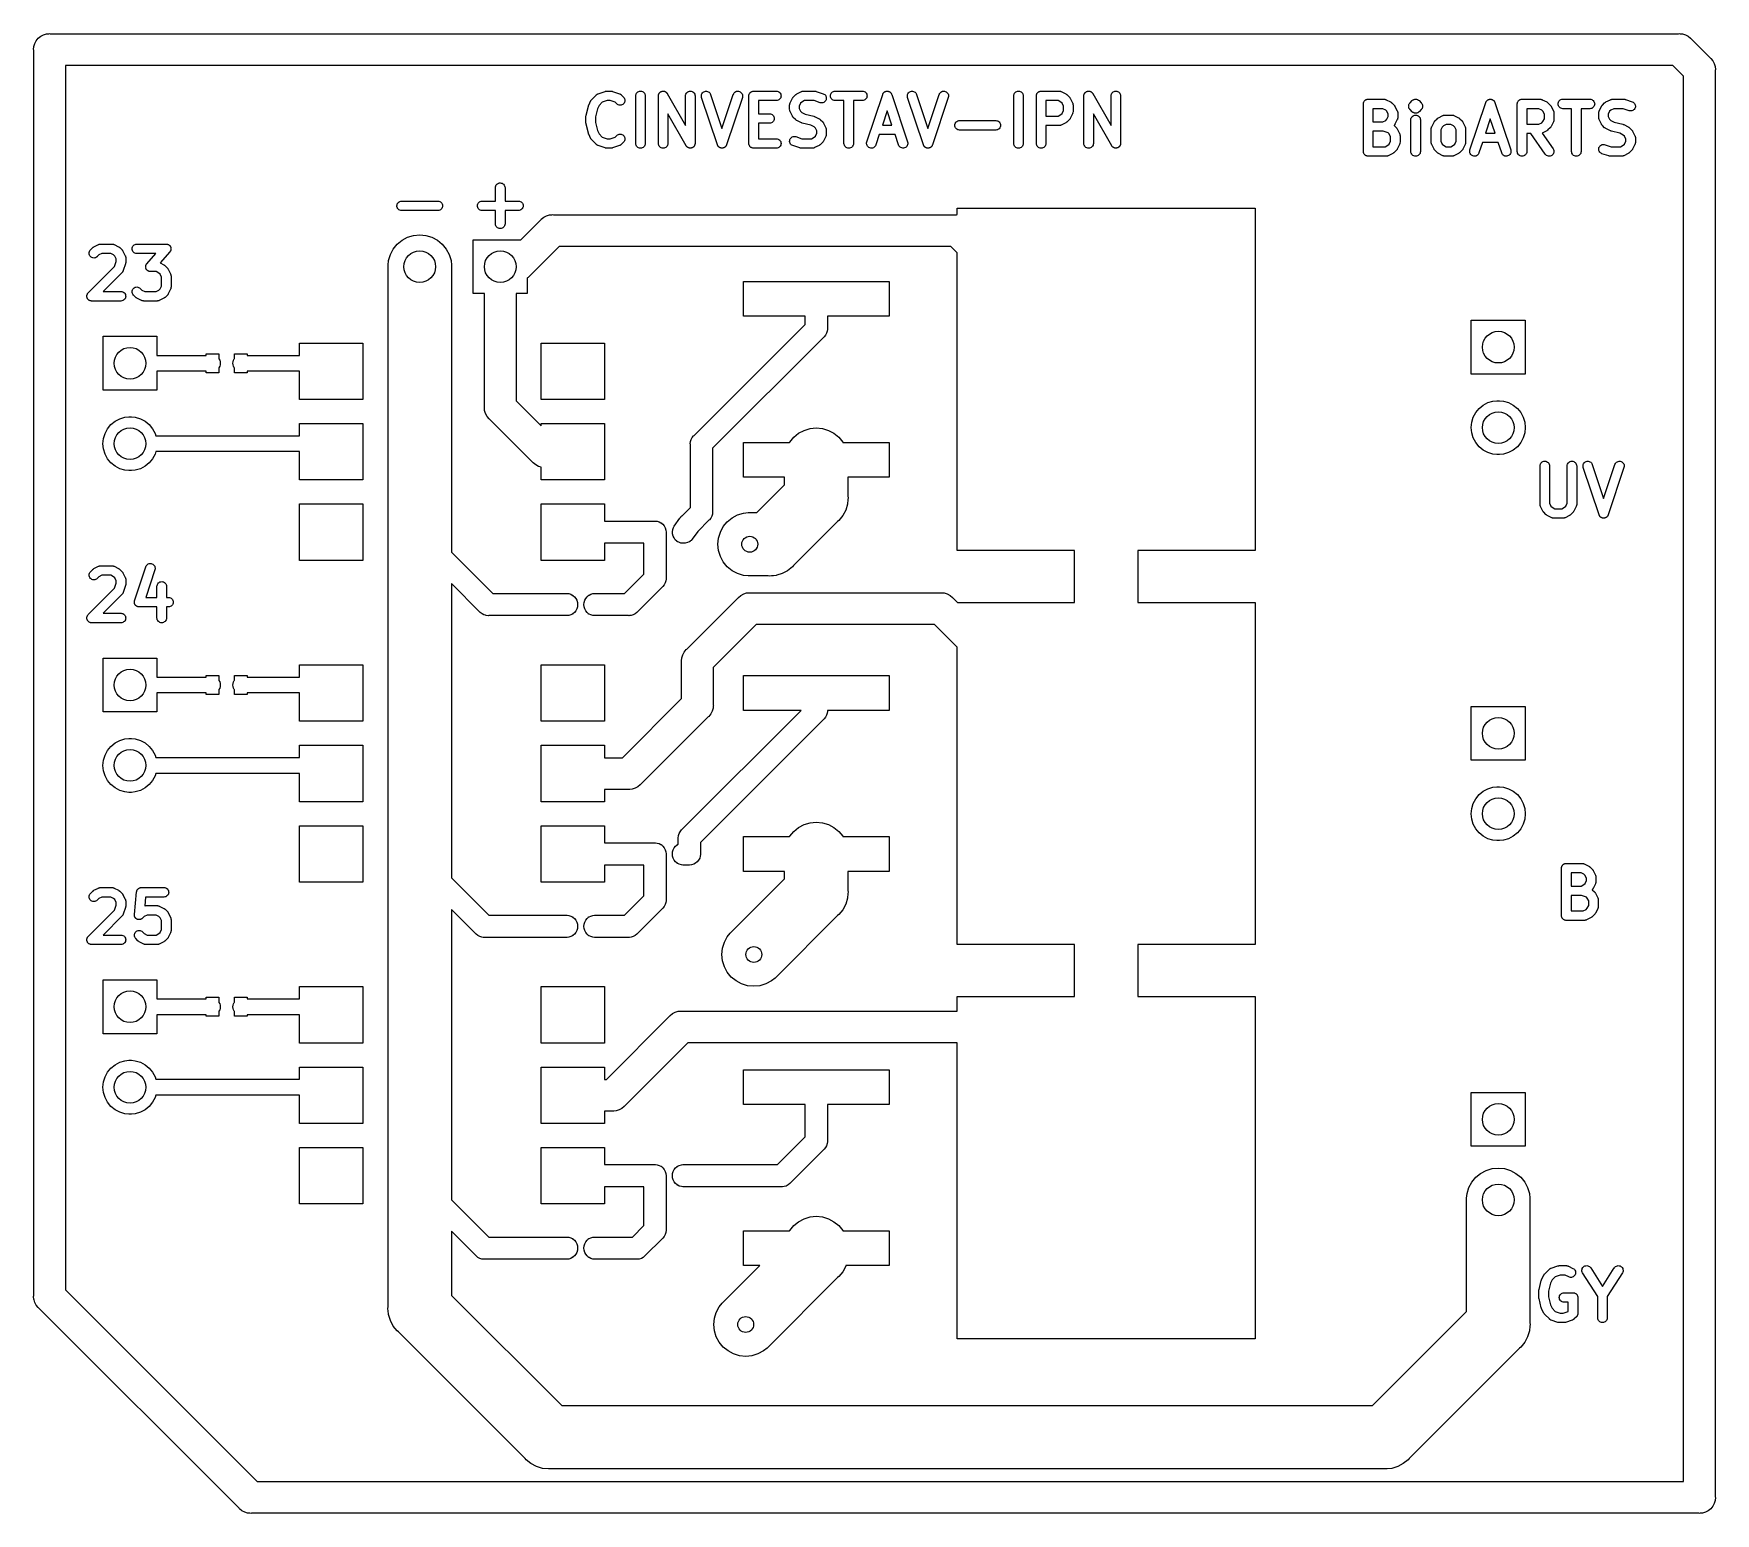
# Model space of a CAD drawing. Extents: x 90.9 to 144, y -121.2 to -74.4.
import ezdxf

# ---------------------------------------------------------------- set-up
doc = ezdxf.new("R2010")
doc.units = 0
doc.header["$MEASUREMENT"] = 0
doc.layers.add('BLACK', color=7, linetype='CONTINUOUS')

msp = doc.modelspace()

# ---------------------------------------------------------------- linework, layer by layer
at = {"layer": 'BLACK', "linetype": 'CONTINUOUS'}
for p, q in [((90.9376, -74.93), (90.9472, -74.832)), ((90.9472, -74.832), (90.9758, -74.7377)), ((90.9758, -74.7377), (91.0223, -74.6509)), ((91.0223, -74.6509), (91.0847, -74.5747)), ((91.0847, -74.5747), (91.1609, -74.5123)), ((91.1609, -74.5123), (91.2477, -74.4658)), ((91.2477, -74.4658), (91.342, -74.4372)), ((91.342, -74.4372), (91.4154, -74.43)), ((91.4154, -74.43), (91.44, -74.4276)), ((91.44, -74.4276), (91.4646, -74.43)), ((91.4646, -74.43), (142.85, -74.43)), ((142.85, -74.43), (142.875, -74.4276)), ((142.875, -74.4276), (142.9, -74.43)), ((142.9, -74.43), (142.973, -74.4372)), ((142.973, -74.4372), (143.067, -74.4658)), ((143.067, -74.4658), (143.154, -74.5123)), ((143.154, -74.5123), (143.23, -74.5747)), ((143.23, -74.5747), (143.246, -74.5938)), ((143.246, -74.5938), (143.846, -75.1941)), ((90.94, -74.9546), (90.9376, -74.93)), ((90.94, -114.275), (90.94, -74.9546)), ((143.846, -75.1941), (143.865, -75.2097)), ((143.865, -75.2097), (143.928, -75.2859)), ((143.928, -75.2859), (143.974, -75.3727)), ((91.94, -75.43), (91.94, -114.093)), ((142.668, -75.43), (91.94, -75.43)), ((143.01, -75.7721), (142.668, -75.43)), ((143.01, -120.15), (143.01, -75.7721)), ((143.974, -75.3727), (143.992, -75.43)), ((143.992, -75.43), (144.003, -75.467)), ((144.003, -75.467), (144.012, -75.565)), ((144.012, -75.565), (144.01, -75.5896)), ((144.01, -75.5896), (144.01, -120.625)), ((108.555, -76.5028), (108.698, -76.3599)), ((108.698, -76.3599), (108.7, -76.3585)), ((108.7, -76.3585), (108.703, -76.3557)), ((108.703, -76.3557), (108.706, -76.3525)), ((108.706, -76.3525), (108.715, -76.3466)), ((108.715, -76.3466), (108.723, -76.3402)), ((108.723, -76.3402), (108.727, -76.3382)), ((108.727, -76.3382), (108.73, -76.3356)), ((108.73, -76.3356), (108.739, -76.3314)), ((108.739, -76.3314), (108.749, -76.3267)), ((108.749, -76.3267), (108.753, -76.3255)), ((108.753, -76.3255), (108.757, -76.3237)), ((108.757, -76.3237), (108.971, -76.2523)), ((108.971, -76.2523), (108.973, -76.2516)), ((108.973, -76.2516), (108.981, -76.2499)), ((108.981, -76.2499), (108.989, -76.2474)), ((108.989, -76.2474), (108.996, -76.2468)), ((108.996, -76.2468), (109.002, -76.2455)), ((109.002, -76.2455), (109.01, -76.2454)), ((109.01, -76.2454), (109.019, -76.2446)), ((109.019, -76.2446), (109.161, -76.2446)), ((109.161, -76.2446), (109.164, -76.2446)), ((109.164, -76.2446), (109.172, -76.2455)), ((109.172, -76.2455), (109.18, -76.2458)), ((109.18, -76.2458), (109.186, -76.2472)), ((109.186, -76.2472), (109.193, -76.2478)), ((109.193, -76.2478), (109.201, -76.2504)), ((109.201, -76.2504), (109.209, -76.2523)), ((109.209, -76.2523), (109.423, -76.3237)), ((109.423, -76.3237), (109.425, -76.3244)), ((109.425, -76.3244), (109.429, -76.3262)), ((109.429, -76.3262), (109.433, -76.3275)), ((109.433, -76.3275), (109.442, -76.3324)), ((109.442, -76.3324), (109.452, -76.3367)), ((109.452, -76.3367), (109.455, -76.3393)), ((109.455, -76.3393), (109.459, -76.3414)), ((109.459, -76.3414), (109.467, -76.3479)), ((109.467, -76.3479), (109.475, -76.3539)), ((109.475, -76.3539), (109.478, -76.3571)), ((109.478, -76.3571), (109.482, -76.3599)), ((109.482, -76.3599), (109.553, -76.4314)), ((109.94, -76.3925), (109.943, -76.3634)), ((109.94, -76.3946), (109.94, -76.3925)), ((109.94, -77.8946), (109.94, -76.3946)), ((109.943, -76.3634), (109.952, -76.3355)), ((109.952, -76.3355), (109.966, -76.3098)), ((109.966, -76.3098), (109.985, -76.2874)), ((109.985, -76.2874), (110.008, -76.2691)), ((110.008, -76.2691), (110.034, -76.2555)), ((110.034, -76.2555), (110.062, -76.2472)), ((110.062, -76.2472), (110.091, -76.2446)), ((110.091, -76.2446), (110.12, -76.2476)), ((110.12, -76.2476), (110.148, -76.2563)), ((110.148, -76.2563), (110.174, -76.2702)), ((110.174, -76.2702), (110.196, -76.2889)), ((110.196, -76.2889), (110.215, -76.3116)), ((110.215, -76.3116), (110.229, -76.3374)), ((110.229, -76.3374), (110.237, -76.3654)), ((110.237, -76.3654), (110.24, -76.3946)), ((110.24, -76.3946), (110.24, -77.8946)), ((110.654, -76.3925), (110.655, -76.3875)), ((110.654, -76.3946), (110.654, -76.3925)), ((110.654, -77.8946), (110.654, -76.3946)), ((110.655, -76.3824), (110.656, -76.3729)), ((110.655, -76.3875), (110.655, -76.3824)), ((110.656, -76.3729), (110.658, -76.3634)), ((110.658, -76.3634), (110.659, -76.3586)), ((110.659, -76.3586), (110.66, -76.3536)), ((110.66, -76.3536), (110.664, -76.3446)), ((110.664, -76.3446), (110.666, -76.3355)), ((110.666, -76.3355), (110.669, -76.3311)), ((110.669, -76.3311), (110.671, -76.3263)), ((110.671, -76.3263), (110.676, -76.3182)), ((110.676, -76.3182), (110.681, -76.3098)), ((110.681, -76.3098), (110.684, -76.306)), ((110.684, -76.306), (110.686, -76.3017)), ((110.686, -76.3017), (110.693, -76.2948)), ((110.693, -76.2948), (110.699, -76.2874)), ((110.699, -76.2874), (110.703, -76.2842)), ((110.703, -76.2842), (110.707, -76.2806)), ((110.707, -76.2806), (110.715, -76.2751)), ((110.715, -76.2751), (110.722, -76.2691)), ((110.722, -76.2691), (110.727, -76.2667)), ((110.727, -76.2667), (110.731, -76.2638)), ((110.731, -76.2638), (110.74, -76.26)), ((110.74, -76.26), (110.748, -76.2555)), ((110.748, -76.2555), (110.753, -76.2541)), ((110.753, -76.2541), (110.758, -76.252)), ((110.758, -76.252), (110.767, -76.2499)), ((110.767, -76.2499), (110.776, -76.2472)), ((110.776, -76.2472), (110.781, -76.2468)), ((110.781, -76.2468), (110.786, -76.2457)), ((110.786, -76.2457), (110.796, -76.2454)), ((110.796, -76.2454), (110.805, -76.2446)), ((110.805, -76.2446), (110.81, -76.2451)), ((110.81, -76.2451), (110.815, -76.245)), ((110.815, -76.245), (110.825, -76.2466)), ((110.825, -76.2466), (110.834, -76.2476)), ((110.834, -76.2476), (110.839, -76.2491)), ((110.839, -76.2491), (110.844, -76.25)), ((110.844, -76.25), (110.853, -76.2535)), ((110.853, -76.2535), (110.862, -76.2563)), ((110.862, -76.2563), (110.867, -76.2587)), ((110.867, -76.2587), (110.872, -76.2605)), ((110.872, -76.2605), (110.88, -76.2656)), ((110.88, -76.2656), (110.888, -76.2702)), ((110.888, -76.2702), (110.892, -76.2734)), ((110.892, -76.2734), (110.896, -76.2761)), ((110.896, -76.2761), (110.903, -76.2827)), ((110.903, -76.2827), (110.911, -76.2889)), ((110.911, -76.2889), (110.914, -76.2928)), ((110.914, -76.2928), (110.918, -76.2963)), ((110.918, -76.2963), (110.923, -76.3041)), ((110.923, -76.3041), (110.929, -76.3116)), ((110.929, -76.3116), (110.932, -76.316)), ((110.932, -76.316), (110.935, -76.3201)), ((110.935, -76.3201), (111.511, -77.3297)), ((111.511, -76.3925), (111.515, -76.3634)), ((111.511, -76.3946), (111.511, -76.3925)), ((111.511, -77.3297), (111.511, -76.3946)), ((111.515, -76.3634), (111.524, -76.3355)), ((111.524, -76.3355), (111.538, -76.3098)), ((111.538, -76.3098), (111.556, -76.2874)), ((111.556, -76.2874), (111.579, -76.2691)), ((111.579, -76.2691), (111.605, -76.2555)), ((111.605, -76.2555), (111.633, -76.2472)), ((111.633, -76.2472), (111.662, -76.2446)), ((111.662, -76.2446), (111.692, -76.2476)), ((111.692, -76.2476), (111.72, -76.2563)), ((111.72, -76.2563), (111.745, -76.2702)), ((111.745, -76.2702), (111.768, -76.2889)), ((111.768, -76.2889), (111.786, -76.3116)), ((111.786, -76.3116), (111.8, -76.3374)), ((111.8, -76.3374), (111.809, -76.3654)), ((111.809, -76.3654), (111.811, -76.3946)), ((111.811, -76.3946), (111.811, -77.8946)), ((112.012, -76.3821), (112.017, -76.3533)), ((112.012, -76.4114), (112.012, -76.3821)), ((112.018, -76.44), (112.012, -76.4114)), ((112.017, -76.3533), (112.028, -76.3261)), ((112.028, -76.3261), (112.044, -76.3015)), ((112.044, -76.3015), (112.064, -76.2804)), ((112.064, -76.2804), (112.088, -76.2637)), ((112.088, -76.2637), (112.115, -76.2519)), ((112.115, -76.2519), (112.144, -76.2456)), ((112.144, -76.2456), (112.173, -76.245)), ((112.173, -76.245), (112.202, -76.2501)), ((112.202, -76.2501), (112.229, -76.2606)), ((112.229, -76.2606), (112.254, -76.2763)), ((112.254, -76.2763), (112.275, -76.2965)), ((112.275, -76.2965), (112.292, -76.3204)), ((112.292, -76.3204), (112.304, -76.3471)), ((112.304, -76.3471), (112.661, -77.4202)), ((112.661, -77.4202), (113.019, -76.3471)), ((113.019, -76.3471), (113.02, -76.3452)), ((113.02, -76.3452), (113.032, -76.3186)), ((113.032, -76.3186), (113.049, -76.2949)), ((113.049, -76.2949), (113.071, -76.275)), ((113.071, -76.275), (113.096, -76.2597)), ((113.096, -76.2597), (113.123, -76.2495)), ((113.123, -76.2495), (113.152, -76.2449)), ((113.152, -76.2449), (113.181, -76.2459)), ((113.181, -76.2459), (113.21, -76.2526)), ((113.21, -76.2526), (113.237, -76.2647)), ((113.237, -76.2647), (113.26, -76.2818)), ((113.26, -76.2818), (113.28, -76.3031)), ((113.28, -76.3031), (113.296, -76.328)), ((113.296, -76.328), (113.306, -76.3553)), ((113.31, -76.4135), (113.304, -76.442)), ((113.306, -76.3553), (113.311, -76.3842)), ((113.311, -76.3842), (113.31, -76.4135)), ((113.511, -76.3925), (113.513, -76.3784)), ((113.511, -76.3935), (113.511, -76.3925)), ((113.511, -76.3936), (113.511, -76.3935)), ((113.511, -76.3935), (113.511, -76.3935)), ((113.511, -76.3946), (113.511, -76.3936)), ((113.511, -77.8946), (113.511, -76.3946)), ((113.513, -76.3784), (113.514, -76.3644)), ((113.514, -76.3644), (113.515, -76.3639)), ((113.515, -76.3634), (113.519, -76.3499)), ((113.515, -76.3639), (113.515, -76.3634)), ((113.519, -76.3499), (113.523, -76.3364)), ((113.523, -76.336), (113.524, -76.3355)), ((113.523, -76.3364), (113.523, -76.336)), ((113.524, -76.3355), (113.53, -76.3231)), ((113.53, -76.3231), (113.537, -76.3107)), ((113.537, -76.3103), (113.538, -76.3098)), ((113.537, -76.3107), (113.537, -76.3103)), ((113.538, -76.3098), (113.547, -76.299)), ((113.547, -76.299), (113.556, -76.2881)), ((113.556, -76.2874), (113.567, -76.2785)), ((113.556, -76.2878), (113.556, -76.2874)), ((113.556, -76.2881), (113.556, -76.2878)), ((113.567, -76.2785), (113.578, -76.2696)), ((113.578, -76.2696), (113.579, -76.2694)), ((113.579, -76.2691), (113.592, -76.2625)), ((113.579, -76.2694), (113.579, -76.2691)), ((113.592, -76.2625), (113.604, -76.2559)), ((113.604, -76.2559), (113.605, -76.2557)), ((113.605, -76.2555), (113.619, -76.2515)), ((113.605, -76.2557), (113.605, -76.2555)), ((113.619, -76.2515), (113.632, -76.2474)), ((113.632, -76.2474), (113.633, -76.2474)), ((113.633, -76.2472), (113.647, -76.2459)), ((113.633, -76.2474), (113.633, -76.2472)), ((113.647, -76.2459), (113.661, -76.2446)), ((113.661, -76.2446), (114.376, -76.2446)), ((114.376, -76.2446), (114.378, -76.2446)), ((114.378, -76.2446), (114.407, -76.2478)), ((114.407, -76.2478), (114.435, -76.2567)), ((114.435, -76.2567), (114.46, -76.2708)), ((114.46, -76.2708), (114.483, -76.2896)), ((114.483, -76.2896), (114.501, -76.3124)), ((114.501, -76.3124), (114.515, -76.3384)), ((114.523, -76.4247), (114.514, -76.4527)), ((114.515, -76.3384), (114.523, -76.3665)), ((114.523, -76.3665), (114.526, -76.3956)), ((114.526, -76.3956), (114.523, -76.4247)), ((114.913, -76.4314), (114.984, -76.3599)), ((114.984, -76.3599), (114.985, -76.3585)), ((114.985, -76.3585), (114.992, -76.3532)), ((114.992, -76.3532), (114.998, -76.3474)), ((114.998, -76.3474), (115.003, -76.3441)), ((115.003, -76.3441), (115.008, -76.3402)), ((115.008, -76.3402), (115.016, -76.3363)), ((115.016, -76.3363), (115.023, -76.3318)), ((115.023, -76.3318), (115.166, -76.2604)), ((115.166, -76.2604), (115.168, -76.2595)), ((115.168, -76.2595), (115.172, -76.258)), ((115.172, -76.258), (115.176, -76.2559)), ((115.176, -76.2559), (115.186, -76.2529)), ((115.186, -76.2529), (115.195, -76.2494)), ((115.195, -76.2494), (115.199, -76.2487)), ((115.199, -76.2487), (115.204, -76.2474)), ((115.204, -76.2474), (115.214, -76.2464)), ((115.214, -76.2464), (115.224, -76.2448)), ((115.224, -76.2448), (115.228, -76.245)), ((115.228, -76.245), (115.233, -76.2446)), ((115.233, -76.2446), (115.59, -76.2446)), ((115.59, -76.2446), (115.592, -76.2446)), ((115.592, -76.2446), (115.6, -76.2455)), ((115.6, -76.2455), (115.609, -76.2458)), ((115.609, -76.2458), (115.615, -76.2472)), ((115.615, -76.2472), (115.621, -76.2478)), ((115.621, -76.2478), (115.629, -76.2504)), ((115.629, -76.2504), (115.637, -76.2523)), ((115.637, -76.2523), (115.852, -76.3237)), ((115.852, -76.3237), (115.854, -76.3244)), ((115.854, -76.3244), (115.88, -76.3367)), ((115.88, -76.3367), (115.904, -76.3539)), ((115.904, -76.3539), (115.924, -76.3754)), ((115.924, -76.3754), (115.939, -76.4003)), ((115.939, -76.4003), (115.949, -76.4278)), ((116.083, -76.3935), (116.086, -76.3644)), ((116.086, -76.4227), (116.083, -76.3935)), ((116.086, -76.3644), (116.095, -76.3364)), ((116.094, -76.4508), (116.086, -76.4227)), ((116.095, -76.3364), (116.109, -76.3107)), ((116.109, -76.3107), (116.127, -76.2881)), ((116.127, -76.2881), (116.15, -76.2696)), ((116.15, -76.2696), (116.176, -76.2559)), ((116.176, -76.2559), (116.204, -76.2474)), ((116.204, -76.2474), (116.233, -76.2446)), ((116.233, -76.2446), (117.09, -76.2446)), ((117.09, -76.2446), (117.092, -76.2446)), ((117.092, -76.2446), (117.121, -76.2478)), ((117.121, -76.2478), (117.149, -76.2567)), ((117.149, -76.2567), (117.175, -76.2708)), ((117.175, -76.2708), (117.197, -76.2896)), ((117.197, -76.2896), (117.216, -76.3124)), ((117.216, -76.3124), (117.229, -76.3384)), ((117.237, -76.4247), (117.228, -76.4527)), ((117.229, -76.3384), (117.237, -76.3665)), ((117.233, -77.8471), (117.733, -76.3471)), ((117.237, -76.3665), (117.24, -76.3956)), ((117.24, -76.3956), (117.237, -76.4247)), ((117.733, -76.3471), (117.734, -76.3452)), ((117.734, -76.3452), (117.738, -76.3358)), ((117.738, -76.3358), (117.742, -76.3261)), ((117.742, -76.3261), (117.745, -76.3225)), ((117.745, -76.3225), (117.746, -76.3186)), ((117.746, -76.3186), (117.752, -76.3102)), ((117.752, -76.3102), (117.758, -76.3015)), ((117.758, -76.3015), (117.761, -76.2984)), ((117.761, -76.2984), (117.764, -76.2949)), ((117.764, -76.2949), (117.771, -76.2879)), ((117.771, -76.2879), (117.778, -76.2804)), ((117.778, -76.2804), (117.782, -76.2779)), ((117.782, -76.2779), (117.785, -76.275)), ((117.785, -76.275), (117.794, -76.2696)), ((117.794, -76.2696), (117.802, -76.2637)), ((117.802, -76.2637), (117.806, -76.262)), ((117.806, -76.262), (117.81, -76.2597)), ((117.81, -76.2597), (117.82, -76.2561)), ((117.82, -76.2561), (117.829, -76.2519)), ((117.829, -76.2519), (117.833, -76.251)), ((117.833, -76.251), (117.837, -76.2495)), ((117.837, -76.2495), (117.848, -76.2479)), ((117.848, -76.2479), (117.858, -76.2456)), ((117.858, -76.2456), (117.862, -76.2455)), ((117.862, -76.2455), (117.866, -76.2449)), ((117.866, -76.2449), (117.877, -76.2452)), ((117.877, -76.2452), (117.887, -76.245)), ((117.887, -76.245), (117.891, -76.2457)), ((117.891, -76.2457), (117.896, -76.2459)), ((117.896, -76.2459), (117.906, -76.2483)), ((117.906, -76.2483), (117.916, -76.2501)), ((117.916, -76.2501), (117.92, -76.2516)), ((117.92, -76.2516), (117.924, -76.2526)), ((117.924, -76.2526), (117.934, -76.2569)), ((117.934, -76.2569), (117.943, -76.2606)), ((117.943, -76.2606), (117.947, -76.2629)), ((117.947, -76.2629), (117.951, -76.2647)), ((117.951, -76.2647), (117.959, -76.2708)), ((117.959, -76.2708), (117.968, -76.2763)), ((117.968, -76.2763), (117.971, -76.2793)), ((117.971, -76.2793), (117.975, -76.2818)), ((117.975, -76.2818), (117.982, -76.2893)), ((117.982, -76.2893), (117.989, -76.2965)), ((117.989, -76.2965), (117.992, -76.3)), ((117.992, -76.3), (117.995, -76.3031)), ((117.995, -76.3031), (118, -76.3119)), ((118, -76.3119), (118.006, -76.3204)), ((118.006, -76.3204), (118.008, -76.3243)), ((118.008, -76.3243), (118.01, -76.328)), ((118.01, -76.328), (118.014, -76.3377)), ((118.014, -76.3377), (118.018, -76.3471)), ((118.018, -76.3471), (118.518, -77.8471)), ((118.512, -76.3821), (118.517, -76.3533)), ((118.512, -76.4114), (118.512, -76.3821)), ((118.518, -76.44), (118.512, -76.4114)), ((118.517, -76.3533), (118.528, -76.3261)), ((118.528, -76.3261), (118.544, -76.3015)), ((118.544, -76.3015), (118.564, -76.2804)), ((118.564, -76.2804), (118.588, -76.2637)), ((118.588, -76.2637), (118.615, -76.2519)), ((118.615, -76.2519), (118.644, -76.2456)), ((118.644, -76.2456), (118.673, -76.245)), ((118.673, -76.245), (118.702, -76.2501)), ((118.702, -76.2501), (118.729, -76.2606)), ((118.729, -76.2606), (118.754, -76.2763)), ((118.754, -76.2763), (118.775, -76.2965)), ((118.775, -76.2965), (118.792, -76.3204)), ((118.792, -76.3204), (118.804, -76.3471)), ((118.804, -76.3471), (119.161, -77.4202)), ((119.161, -77.4202), (119.519, -76.3471)), ((119.519, -76.3471), (119.52, -76.3452)), ((119.52, -76.3452), (119.532, -76.3186)), ((119.532, -76.3186), (119.549, -76.2949)), ((119.549, -76.2949), (119.571, -76.275)), ((119.571, -76.275), (119.596, -76.2597)), ((119.596, -76.2597), (119.623, -76.2495)), ((119.623, -76.2495), (119.652, -76.2449)), ((119.652, -76.2449), (119.681, -76.2459)), ((119.681, -76.2459), (119.71, -76.2526)), ((119.71, -76.2526), (119.737, -76.2647)), ((119.737, -76.2647), (119.76, -76.2818)), ((119.76, -76.2818), (119.78, -76.3031)), ((119.78, -76.3031), (119.796, -76.328)), ((119.796, -76.328), (119.806, -76.3553)), ((119.81, -76.4135), (119.804, -76.442)), ((119.806, -76.3553), (119.811, -76.3842)), ((119.811, -76.3842), (119.81, -76.4135)), ((121.869, -76.3925), (121.872, -76.3634)), ((121.869, -76.3946), (121.869, -76.3925)), ((121.869, -77.8946), (121.869, -76.3946)), ((121.872, -76.3634), (121.881, -76.3355)), ((121.881, -76.3355), (121.895, -76.3098)), ((121.895, -76.3098), (121.914, -76.2874)), ((121.914, -76.2874), (121.936, -76.2691)), ((121.936, -76.2691), (121.962, -76.2555)), ((121.962, -76.2555), (121.99, -76.2472)), ((121.99, -76.2472), (122.02, -76.2446)), ((122.02, -76.2446), (122.049, -76.2476)), ((122.049, -76.2476), (122.077, -76.2563)), ((122.077, -76.2563), (122.102, -76.2702)), ((122.102, -76.2702), (122.125, -76.2889)), ((122.125, -76.2889), (122.144, -76.3116)), ((122.144, -76.3116), (122.157, -76.3374)), ((122.157, -76.3374), (122.166, -76.3654)), ((122.166, -76.3654), (122.169, -76.3946)), ((122.169, -76.3946), (122.169, -77.8946)), ((122.583, -76.3925), (122.584, -76.3784)), ((122.583, -76.3935), (122.583, -76.3925)), ((122.583, -76.3936), (122.583, -76.3935)), ((122.583, -76.3935), (122.583, -76.3935)), ((122.583, -76.3946), (122.583, -76.3936)), ((122.583, -77.8946), (122.583, -76.3946)), ((122.584, -76.3784), (122.586, -76.3644)), ((122.586, -76.3634), (122.59, -76.3499)), ((122.586, -76.3639), (122.586, -76.3634)), ((122.586, -76.3644), (122.586, -76.3639)), ((122.59, -76.3499), (122.595, -76.3364)), ((122.595, -76.3355), (122.602, -76.3231)), ((122.595, -76.336), (122.595, -76.3355)), ((122.595, -76.3364), (122.595, -76.336)), ((122.602, -76.3231), (122.609, -76.3107)), ((122.609, -76.3098), (122.618, -76.299)), ((122.609, -76.3103), (122.609, -76.3098)), ((122.609, -76.3107), (122.609, -76.3103)), ((122.618, -76.299), (122.627, -76.2881)), ((122.627, -76.2881), (122.628, -76.2878)), ((122.628, -76.2874), (122.639, -76.2785)), ((122.628, -76.2878), (122.628, -76.2874)), ((122.639, -76.2785), (122.65, -76.2696)), ((122.65, -76.2694), (122.651, -76.2691)), ((122.65, -76.2696), (122.65, -76.2694)), ((122.651, -76.2691), (122.663, -76.2625)), ((122.663, -76.2625), (122.676, -76.2559)), ((122.676, -76.2557), (122.677, -76.2555)), ((122.676, -76.2559), (122.676, -76.2557)), ((122.677, -76.2555), (122.69, -76.2515)), ((122.69, -76.2515), (122.704, -76.2474)), ((122.704, -76.2474), (122.705, -76.2472)), ((122.704, -76.2474), (122.704, -76.2474)), ((122.705, -76.2472), (122.719, -76.2459)), ((122.719, -76.2459), (122.733, -76.2446)), ((122.733, -76.2446), (123.304, -76.2446)), ((123.304, -76.2446), (123.306, -76.2446)), ((123.306, -76.2446), (123.311, -76.2451)), ((123.311, -76.2451), (123.315, -76.245)), ((123.315, -76.245), (123.325, -76.2467)), ((123.325, -76.2467), (123.335, -76.2478)), ((123.335, -76.2478), (123.34, -76.2492)), ((123.34, -76.2492), (123.344, -76.2499)), ((123.344, -76.2499), (123.354, -76.2536)), ((123.354, -76.2536), (123.363, -76.2567)), ((123.363, -76.2567), (123.367, -76.2588)), ((123.367, -76.2588), (123.371, -76.2604)), ((123.371, -76.2604), (123.514, -76.3318)), ((123.514, -76.3318), (123.516, -76.3328)), ((123.516, -76.3328), (123.523, -76.3374)), ((123.523, -76.3374), (123.531, -76.3414)), ((123.531, -76.3414), (123.535, -76.3453)), ((123.535, -76.3453), (123.541, -76.3487)), ((123.541, -76.3487), (123.547, -76.3546)), ((123.547, -76.3546), (123.553, -76.3599)), ((123.553, -76.3599), (123.625, -76.4314)), ((124.083, -76.3824), (124.085, -76.3729)), ((124.083, -76.3875), (124.083, -76.3824)), ((124.083, -76.3925), (124.083, -76.3875)), ((124.083, -76.3946), (124.083, -76.3925)), ((124.083, -77.8946), (124.083, -76.3946)), ((124.085, -76.3729), (124.086, -76.3634)), ((124.086, -76.3634), (124.088, -76.3586)), ((124.088, -76.3586), (124.089, -76.3536)), ((124.089, -76.3536), (124.092, -76.3446)), ((124.092, -76.3446), (124.095, -76.3355)), ((124.095, -76.3355), (124.097, -76.3311)), ((124.097, -76.3311), (124.099, -76.3263)), ((124.099, -76.3263), (124.104, -76.3182)), ((124.104, -76.3182), (124.109, -76.3098)), ((124.109, -76.3098), (124.112, -76.306)), ((124.112, -76.306), (124.115, -76.3017)), ((124.115, -76.3017), (124.122, -76.2948)), ((124.122, -76.2948), (124.128, -76.2874)), ((124.128, -76.2874), (124.132, -76.2842)), ((124.132, -76.2842), (124.135, -76.2806)), ((124.135, -76.2806), (124.143, -76.2751)), ((124.143, -76.2751), (124.151, -76.2691)), ((124.151, -76.2691), (124.155, -76.2667)), ((124.155, -76.2667), (124.159, -76.2638)), ((124.159, -76.2638), (124.168, -76.26)), ((124.168, -76.26), (124.177, -76.2555)), ((124.177, -76.2555), (124.182, -76.2541)), ((124.182, -76.2541), (124.186, -76.252)), ((124.186, -76.252), (124.196, -76.2499)), ((124.196, -76.2499), (124.205, -76.2472)), ((124.205, -76.2472), (124.21, -76.2468)), ((124.21, -76.2468), (124.215, -76.2457)), ((124.215, -76.2457), (124.224, -76.2454)), ((124.224, -76.2454), (124.234, -76.2446)), ((124.234, -76.2446), (124.239, -76.2451)), ((124.239, -76.2451), (124.244, -76.245)), ((124.244, -76.245), (124.253, -76.2466)), ((124.253, -76.2466), (124.263, -76.2476)), ((124.263, -76.2476), (124.268, -76.2491)), ((124.268, -76.2491), (124.273, -76.25)), ((124.273, -76.25), (124.282, -76.2535)), ((124.282, -76.2535), (124.291, -76.2563)), ((124.291, -76.2563), (124.295, -76.2587)), ((124.295, -76.2587), (124.3, -76.2605)), ((124.3, -76.2605), (124.308, -76.2656)), ((124.308, -76.2656), (124.317, -76.2702)), ((124.317, -76.2702), (124.321, -76.2734)), ((124.321, -76.2734), (124.325, -76.2761)), ((124.325, -76.2761), (124.332, -76.2827)), ((124.332, -76.2827), (124.339, -76.2889)), ((124.339, -76.2889), (124.342, -76.2928)), ((124.342, -76.2928), (124.346, -76.2963)), ((124.346, -76.2963), (124.352, -76.3041)), ((124.352, -76.3041), (124.358, -76.3116)), ((124.358, -76.3116), (124.36, -76.316)), ((124.36, -76.316), (124.363, -76.3201)), ((124.363, -76.3201), (124.94, -77.3297)), ((124.94, -76.3925), (124.943, -76.3634)), ((124.94, -76.3946), (124.94, -76.3925)), ((124.94, -77.3297), (124.94, -76.3946)), ((124.943, -76.3634), (124.952, -76.3355)), ((124.952, -76.3355), (124.966, -76.3098)), ((124.966, -76.3098), (124.985, -76.2874)), ((124.985, -76.2874), (125.008, -76.2691)), ((125.008, -76.2691), (125.034, -76.2555)), ((125.034, -76.2555), (125.062, -76.2472)), ((125.062, -76.2472), (125.091, -76.2446)), ((125.091, -76.2446), (125.12, -76.2476)), ((125.12, -76.2476), (125.148, -76.2563)), ((125.148, -76.2563), (125.174, -76.2702)), ((125.174, -76.2702), (125.196, -76.2889)), ((125.196, -76.2889), (125.215, -76.3116)), ((125.215, -76.3116), (125.229, -76.3374)), ((125.229, -76.3374), (125.237, -76.3654)), ((125.237, -76.3654), (125.24, -76.3946)), ((125.24, -76.3946), (125.24, -77.8946)), ((108.373, -77.001), (108.444, -76.7153)), ((108.444, -76.7153), (108.445, -76.7133)), ((108.445, -76.712), (108.45, -76.6989)), ((108.445, -76.7127), (108.445, -76.712)), ((108.445, -76.7133), (108.445, -76.7127)), ((108.45, -76.6989), (108.455, -76.6859)), ((108.455, -76.6859), (108.456, -76.6853)), ((108.456, -76.6846), (108.527, -76.5418)), ((108.456, -76.6853), (108.456, -76.6846)), ((108.527, -76.5418), (108.528, -76.5399)), ((108.528, -76.5399), (108.533, -76.5328)), ((108.533, -76.5328), (108.537, -76.5254)), ((108.537, -76.5254), (108.541, -76.5206)), ((108.541, -76.5206), (108.544, -76.5153)), ((108.544, -76.5153), (108.55, -76.5093)), ((108.55, -76.5093), (108.555, -76.5028)), ((108.732, -76.8041), (108.669, -77.0559)), ((108.785, -76.6977), (108.732, -76.8041)), ((108.885, -76.5971), (108.785, -76.6977)), ((109.043, -76.5446), (108.885, -76.5971)), ((109.137, -76.5446), (109.043, -76.5446)), ((109.295, -76.5971), (109.137, -76.5446)), ((109.341, -76.6435), (109.295, -76.5971)), ((109.364, -76.6621), (109.341, -76.6435)), ((109.389, -76.6759), (109.364, -76.6621)), ((109.417, -76.6845), (109.389, -76.6759)), ((109.447, -76.6874), (109.417, -76.6845)), ((109.476, -76.6847), (109.447, -76.6874)), ((109.504, -76.6763), (109.476, -76.6847)), ((109.53, -76.6627), (109.504, -76.6763)), ((109.552, -76.6442), (109.53, -76.6627)), ((109.571, -76.6217), (109.552, -76.6442)), ((109.553, -76.4314), (109.555, -76.4329)), ((109.555, -76.4329), (109.573, -76.4557)), ((109.585, -76.596), (109.571, -76.6217)), ((109.573, -76.4557), (109.586, -76.4817)), ((109.594, -76.5681), (109.585, -76.596)), ((109.586, -76.4817), (109.595, -76.5098)), ((109.597, -76.539), (109.594, -76.5681)), ((109.595, -76.5098), (109.597, -76.539)), ((112.019, -76.442), (112.018, -76.44)), ((112.519, -77.942), (112.019, -76.442)), ((113.304, -76.442), (112.804, -77.942)), ((114.376, -76.5446), (113.811, -76.5446)), ((113.811, -76.5446), (113.811, -76.9589)), ((114.405, -76.5417), (114.376, -76.5446)), ((114.433, -76.5333), (114.405, -76.5417)), ((114.459, -76.5195), (114.433, -76.5333)), ((114.481, -76.501), (114.459, -76.5195)), ((114.5, -76.4784), (114.481, -76.501)), ((114.514, -76.4527), (114.5, -76.4784)), ((114.797, -76.6782), (114.798, -76.6738)), ((114.797, -76.6803), (114.797, -76.6782)), ((114.797, -76.8231), (114.797, -76.6803)), ((114.798, -76.8275), (114.797, -76.8231)), ((114.797, -76.8319), (114.798, -76.8275)), ((114.799, -76.8421), (114.797, -76.8319)), ((114.798, -76.6694), (114.799, -76.6593)), ((114.798, -76.6738), (114.798, -76.6694)), ((114.799, -76.6593), (114.8, -76.6491)), ((114.8, -76.8523), (114.799, -76.8421)), ((114.8, -76.6491), (114.802, -76.6449)), ((114.801, -76.8565), (114.8, -76.8523)), ((114.802, -76.8609), (114.801, -76.8565)), ((114.802, -76.6449), (114.803, -76.6405)), ((114.805, -76.8705), (114.802, -76.8609)), ((114.803, -76.6405), (114.806, -76.631)), ((114.808, -76.8803), (114.805, -76.8705)), ((114.806, -76.631), (114.809, -76.6212)), ((114.811, -76.8842), (114.808, -76.8803)), ((114.809, -76.6212), (114.811, -76.6173)), ((114.811, -76.6173), (114.813, -76.6132)), ((114.812, -76.8883), (114.811, -76.8842)), ((114.813, -76.8902), (114.812, -76.8883)), ((114.813, -76.6132), (114.884, -76.4703)), ((114.884, -77.0331), (114.813, -76.8902)), ((114.884, -76.4703), (114.885, -76.4685)), ((114.885, -76.4685), (114.89, -76.4614)), ((114.89, -76.4614), (114.894, -76.454)), ((114.894, -76.454), (114.898, -76.4492)), ((114.898, -76.4492), (114.901, -76.4439)), ((114.901, -76.4439), (114.907, -76.4379)), ((114.907, -76.4379), (114.913, -76.4314)), ((115.142, -76.6263), (115.097, -76.7157)), ((115.097, -76.7157), (115.097, -76.7877)), ((115.097, -76.7877), (115.142, -76.8771)), ((115.179, -76.5893), (115.142, -76.6263)), ((115.142, -76.8771), (115.179, -76.9141)), ((115.268, -76.5446), (115.179, -76.5893)), ((115.179, -76.9141), (115.285, -76.9673)), ((115.566, -76.5446), (115.268, -76.5446)), ((115.757, -76.6083), (115.566, -76.5446)), ((115.785, -76.6148), (115.757, -76.6083)), ((115.815, -76.6156), (115.785, -76.6148)), ((115.844, -76.6108), (115.815, -76.6156)), ((115.871, -76.6004), (115.844, -76.6108)), ((115.896, -76.5849), (115.871, -76.6004)), ((115.917, -76.5649), (115.896, -76.5849)), ((115.934, -76.5411), (115.917, -76.5649)), ((115.946, -76.5144), (115.934, -76.5411)), ((115.953, -76.4859), (115.946, -76.5144)), ((115.949, -76.4278), (115.954, -76.4567)), ((115.954, -76.4567), (115.953, -76.4859)), ((116.107, -76.4767), (116.094, -76.4508)), ((116.126, -76.4995), (116.107, -76.4767)), ((116.148, -76.5183), (116.126, -76.4995)), ((116.174, -76.5324), (116.148, -76.5183)), ((116.202, -76.5413), (116.174, -76.5324)), ((116.231, -76.5446), (116.202, -76.5413)), ((116.233, -76.5446), (116.231, -76.5446)), ((116.511, -76.5446), (116.233, -76.5446)), ((116.511, -77.8946), (116.511, -76.5446)), ((117.09, -76.5446), (116.811, -76.5446)), ((116.811, -76.5446), (116.811, -77.8946)), ((117.119, -76.5417), (117.09, -76.5446)), ((117.147, -76.5333), (117.119, -76.5417)), ((117.173, -76.5195), (117.147, -76.5333)), ((117.196, -76.501), (117.173, -76.5195)), ((117.214, -76.4784), (117.196, -76.501)), ((117.228, -76.4527), (117.214, -76.4784)), ((117.876, -76.8689), (117.727, -77.316)), ((118.025, -77.316), (117.876, -76.8689)), ((118.519, -76.442), (118.518, -76.44)), ((119.019, -77.942), (118.519, -76.442)), ((119.804, -76.442), (119.304, -77.942)), ((122.883, -76.5446), (122.883, -77.0303)), ((123.269, -76.5446), (122.883, -76.5446)), ((123.358, -76.5893), (123.269, -76.5446)), ((123.395, -76.6263), (123.358, -76.5893)), ((123.358, -76.9856), (123.395, -76.9486)), ((123.44, -76.7157), (123.395, -76.6263)), ((123.395, -76.9486), (123.44, -76.8592)), ((123.44, -76.8592), (123.44, -76.7157)), ((123.625, -76.4314), (123.626, -76.4329)), ((123.626, -76.4329), (123.631, -76.4394)), ((123.631, -76.4394), (123.637, -76.4456)), ((123.637, -76.4456), (123.64, -76.4509)), ((123.64, -76.4509), (123.644, -76.4557)), ((123.644, -76.4557), (123.648, -76.4632)), ((123.648, -76.4632), (123.653, -76.4703)), ((123.653, -76.4703), (123.724, -76.6132)), ((123.724, -76.6132), (123.725, -76.6151)), ((123.726, -76.9575), (123.724, -76.9617)), ((123.725, -76.6151), (123.727, -76.6192)), ((123.728, -76.9537), (123.726, -76.9575)), ((123.727, -76.6192), (123.729, -76.6231)), ((123.731, -76.9439), (123.728, -76.9537)), ((123.729, -76.6231), (123.732, -76.6329)), ((123.735, -76.9343), (123.731, -76.9439)), ((123.732, -76.6329), (123.735, -76.6426)), ((123.735, -76.6426), (123.736, -76.6469)), ((123.737, -76.9258), (123.735, -76.93)), ((123.735, -76.93), (123.735, -76.9343)), ((123.736, -76.6469), (123.737, -76.6512)), ((123.737, -76.6512), (123.738, -76.6614)), ((123.738, -76.9156), (123.737, -76.9258)), ((123.738, -76.6614), (123.74, -76.6715)), ((123.74, -76.9055), (123.738, -76.9156)), ((123.74, -76.8967), (123.739, -76.901)), ((123.739, -76.901), (123.74, -76.9055)), ((123.74, -76.6715), (123.74, -76.6759)), ((123.74, -76.6759), (123.74, -76.6803)), ((123.74, -76.6803), (123.74, -76.8946)), ((123.74, -76.8946), (123.74, -76.8967)), ((132.903, -76.6465), (132.904, -76.6324)), ((132.903, -76.6475), (132.903, -76.6465)), ((132.903, -76.6476), (132.903, -76.6475)), ((132.903, -76.6475), (132.903, -76.6475)), ((132.903, -76.6486), (132.903, -76.6476)), ((132.903, -78.1486), (132.903, -76.6486)), ((132.904, -76.6324), (132.906, -76.6184)), ((132.906, -76.6174), (132.91, -76.6039)), ((132.906, -76.6179), (132.906, -76.6174)), ((132.906, -76.6184), (132.906, -76.6179)), ((132.91, -76.6039), (132.915, -76.5904)), ((132.915, -76.5895), (132.922, -76.5771)), ((132.915, -76.59), (132.915, -76.5895)), ((132.915, -76.5904), (132.915, -76.59)), ((132.922, -76.5771), (132.929, -76.5647)), ((132.929, -76.5638), (132.938, -76.553)), ((132.929, -76.5643), (132.929, -76.5638)), ((132.929, -76.5647), (132.929, -76.5643)), ((132.938, -76.553), (132.947, -76.5421)), ((132.947, -76.5421), (132.948, -76.5418)), ((132.948, -76.5414), (132.959, -76.5325)), ((132.948, -76.5418), (132.948, -76.5414)), ((132.959, -76.5325), (132.97, -76.5236)), ((132.97, -76.5234), (132.971, -76.5231)), ((132.97, -76.5236), (132.97, -76.5234)), ((132.971, -76.5231), (132.983, -76.5165)), ((132.983, -76.5165), (132.996, -76.5099)), ((132.996, -76.5097), (132.997, -76.5095)), ((132.996, -76.5099), (132.996, -76.5097)), ((132.997, -76.5095), (133.01, -76.5055)), ((133.01, -76.5055), (133.024, -76.5014)), ((133.024, -76.5014), (133.025, -76.5012)), ((133.024, -76.5014), (133.024, -76.5014)), ((133.025, -76.5012), (133.039, -76.4999)), ((133.039, -76.4999), (133.053, -76.4986)), ((133.053, -76.4986), (133.553, -76.4986)), ((133.203, -76.7986), (133.203, -77.2129)), ((133.517, -76.7986), (133.203, -76.7986)), ((133.607, -76.8433), (133.517, -76.7986)), ((133.553, -76.4986), (133.555, -76.4986)), ((133.555, -76.4986), (133.559, -76.4991)), ((133.559, -76.4991), (133.564, -76.499)), ((133.564, -76.499), (133.574, -76.5007)), ((133.574, -76.5007), (133.584, -76.5018)), ((133.584, -76.5018), (133.588, -76.5032)), ((133.588, -76.5032), (133.593, -76.5039)), ((133.593, -76.5039), (133.602, -76.5076)), ((133.602, -76.5076), (133.612, -76.5107)), ((133.644, -76.8803), (133.607, -76.8433)), ((133.612, -76.5107), (133.616, -76.5128)), ((133.616, -76.5128), (133.62, -76.5144)), ((133.62, -76.5144), (133.763, -76.5858)), ((133.689, -76.9697), (133.644, -76.8803)), ((133.763, -76.5858), (133.765, -76.5868)), ((133.765, -76.5868), (133.772, -76.5914)), ((133.772, -76.5914), (133.779, -76.5954)), ((133.779, -76.5954), (133.784, -76.5993)), ((133.784, -76.5993), (133.789, -76.6027)), ((133.789, -76.6027), (133.795, -76.6086)), ((133.795, -76.6086), (133.802, -76.6139)), ((133.802, -76.6139), (133.873, -76.6854)), ((133.873, -76.6854), (133.875, -76.6869)), ((133.875, -76.6869), (133.88, -76.6934)), ((133.88, -76.6934), (133.886, -76.6996)), ((133.886, -76.6996), (133.889, -76.7049)), ((133.889, -76.7049), (133.893, -76.7097)), ((133.893, -76.7097), (133.897, -76.7172)), ((133.897, -76.7172), (133.901, -76.7243)), ((133.901, -76.7243), (133.973, -76.8672)), ((133.973, -76.8672), (133.974, -76.8691)), ((133.974, -76.8691), (133.975, -76.8732)), ((133.975, -76.8732), (133.977, -76.8771)), ((133.977, -76.8771), (133.98, -76.8869)), ((133.98, -76.8869), (133.984, -76.8966)), ((133.984, -76.8966), (133.984, -76.9009)), ((133.984, -76.9009), (133.986, -76.9051)), ((133.986, -76.9051), (133.987, -76.9154)), ((133.987, -76.9154), (133.988, -76.9255)), ((133.988, -76.9255), (133.988, -76.9299)), ((133.988, -76.9299), (133.989, -76.9343)), ((133.989, -76.9343), (133.989, -77.0771)), ((134.331, -76.7184), (134.333, -76.7044)), ((134.331, -76.719), (134.331, -76.7184)), ((134.331, -76.7195), (134.331, -76.719)), ((134.333, -76.7335), (134.331, -76.7195)), ((134.333, -76.7044), (134.334, -76.6904)), ((134.334, -76.7476), (134.333, -76.7335)), ((134.334, -76.6904), (134.335, -76.6898)), ((134.334, -76.7481), (134.334, -76.7476)), ((134.334, -76.7486), (134.334, -76.7481)), ((134.338, -76.7622), (134.334, -76.7486)), ((134.335, -76.6893), (134.339, -76.6759)), ((134.335, -76.6898), (134.335, -76.6893)), ((134.342, -76.7757), (134.338, -76.7622)), ((134.339, -76.6759), (134.343, -76.6624)), ((134.342, -76.7762), (134.342, -76.7757)), ((134.343, -76.7767), (134.342, -76.7762)), ((134.343, -76.6614), (134.35, -76.649)), ((134.343, -76.6619), (134.343, -76.6614)), ((134.343, -76.6624), (134.343, -76.6619)), ((134.349, -76.7892), (134.343, -76.7767)), ((134.356, -76.8017), (134.349, -76.7892)), ((134.35, -76.649), (134.357, -76.6366)), ((134.356, -76.8021), (134.356, -76.8017)), ((134.356, -76.8026), (134.356, -76.8021)), ((134.365, -76.8136), (134.356, -76.8026)), ((134.357, -76.6357), (134.366, -76.6248)), ((134.357, -76.6362), (134.357, -76.6357)), ((134.357, -76.6366), (134.357, -76.6362)), ((134.374, -76.8246), (134.365, -76.8136)), ((134.366, -76.6248), (134.375, -76.6139)), ((134.375, -76.8253), (134.374, -76.8246)), ((134.375, -76.6139), (134.447, -76.5425)), ((134.375, -76.8254), (134.375, -76.8253)), ((134.375, -76.8253), (134.375, -76.8253)), ((134.375, -76.8261), (134.375, -76.8254)), ((134.447, -76.8975), (134.375, -76.8261)), ((134.447, -76.5425), (134.448, -76.5418)), ((134.458, -76.9064), (134.447, -76.8975)), ((134.448, -76.541), (134.459, -76.5322)), ((134.448, -76.5414), (134.448, -76.541)), ((134.448, -76.5417), (134.448, -76.5414)), ((134.448, -76.5414), (134.448, -76.5414)), ((134.448, -76.5414), (134.448, -76.5414)), ((134.448, -76.5418), (134.448, -76.5417)), ((134.448, -76.5418), (134.448, -76.5418)), ((134.469, -76.9155), (134.458, -76.9064)), ((134.459, -76.5322), (134.47, -76.5233)), ((134.469, -76.9156), (134.469, -76.9155)), ((134.469, -76.9158), (134.469, -76.9156)), ((134.469, -76.9159), (134.469, -76.9158)), ((134.469, -76.9161), (134.469, -76.9159)), ((134.482, -76.9227), (134.469, -76.9161)), ((134.47, -76.5233), (134.471, -76.5232)), ((134.471, -76.5228), (134.484, -76.5162)), ((134.471, -76.5229), (134.471, -76.5228)), ((134.471, -76.5231), (134.471, -76.5229)), ((134.471, -76.5232), (134.471, -76.5231)), ((134.494, -76.9295), (134.482, -76.9227)), ((134.484, -76.5162), (134.496, -76.5097)), ((134.495, -76.9296), (134.494, -76.9295)), ((134.495, -76.9297), (134.495, -76.9296)), ((134.495, -76.9298), (134.495, -76.9297)), ((134.495, -76.9299), (134.495, -76.9298)), ((134.509, -76.934), (134.495, -76.9299)), ((134.496, -76.5096), (134.497, -76.5095)), ((134.496, -76.5097), (134.496, -76.5096)), ((134.497, -76.5093), (134.511, -76.5054)), ((134.497, -76.5094), (134.497, -76.5093)), ((134.497, -76.5095), (134.497, -76.5094)), ((134.522, -76.9383), (134.509, -76.934)), ((134.511, -76.5054), (134.524, -76.5013)), ((134.523, -76.9384), (134.522, -76.9383)), ((134.522, -76.9383), (134.522, -76.9383)), ((134.523, -76.9385), (134.523, -76.9384)), ((134.523, -76.9384), (134.523, -76.9384)), ((134.537, -76.9399), (134.523, -76.9385)), ((134.524, -76.5013), (134.525, -76.5013)), ((134.525, -76.5011), (134.539, -76.4999)), ((134.525, -76.5012), (134.525, -76.5011)), ((134.525, -76.5013), (134.525, -76.5012)), ((134.525, -76.5012), (134.525, -76.5012)), ((134.551, -76.9414), (134.537, -76.9399)), ((134.539, -76.4999), (134.553, -76.4986)), ((134.552, -76.9414), (134.551, -76.9414)), ((134.566, -76.9401), (134.552, -76.9414)), ((134.552, -76.9414), (134.552, -76.9414)), ((134.552, -76.9414), (134.552, -76.9414)), ((134.552, -76.9414), (134.552, -76.9414)), ((134.553, -76.4986), (134.554, -76.4986)), ((134.554, -76.4986), (134.554, -76.4986)), ((134.554, -76.4986), (134.554, -76.4986)), ((134.554, -76.4986), (134.554, -76.4986)), ((134.554, -76.4986), (134.568, -76.5001)), ((134.58, -76.9389), (134.566, -76.9401)), ((134.568, -76.5001), (134.583, -76.5015)), ((134.581, -76.9388), (134.58, -76.9389)), ((134.595, -76.9346), (134.581, -76.9387)), ((134.581, -76.9387), (134.581, -76.9387)), ((134.581, -76.9387), (134.581, -76.9388)), ((134.581, -76.9388), (134.581, -76.9388)), ((134.583, -76.5015), (134.583, -76.5016)), ((134.583, -76.5016), (134.583, -76.5016)), ((134.583, -76.5016), (134.583, -76.5017)), ((134.583, -76.5017), (134.584, -76.5017)), ((134.584, -76.5017), (134.597, -76.5059)), ((134.609, -76.9307), (134.595, -76.9346)), ((134.597, -76.5059), (134.611, -76.5101)), ((134.61, -76.9303), (134.609, -76.9304)), ((134.609, -76.9304), (134.609, -76.9305)), ((134.609, -76.9305), (134.609, -76.9306)), ((134.609, -76.9306), (134.609, -76.9307)), ((134.622, -76.9237), (134.61, -76.9303)), ((134.611, -76.5101), (134.611, -76.5102)), ((134.611, -76.5102), (134.611, -76.5103)), ((134.611, -76.5103), (134.611, -76.5104)), ((134.611, -76.5104), (134.611, -76.5105)), ((134.611, -76.5105), (134.624, -76.5173)), ((134.635, -76.9172), (134.622, -76.9237)), ((134.624, -76.5173), (134.636, -76.5239)), ((134.646, -76.9078), (134.635, -76.9167)), ((134.635, -76.9167), (134.635, -76.9168)), ((134.635, -76.9168), (134.635, -76.9169)), ((134.635, -76.9169), (134.635, -76.9171)), ((134.635, -76.9171), (134.635, -76.9172)), ((134.636, -76.5239), (134.637, -76.5241)), ((134.637, -76.5241), (134.637, -76.5242)), ((134.637, -76.5242), (134.637, -76.5244)), ((134.637, -76.5244), (134.637, -76.5245)), ((134.637, -76.5245), (134.648, -76.5336)), ((134.657, -76.899), (134.646, -76.9078)), ((134.648, -76.5336), (134.659, -76.5425)), ((134.658, -76.8986), (134.657, -76.899)), ((134.659, -76.8975), (134.658, -76.8982)), ((134.658, -76.8982), (134.658, -76.8982)), ((134.658, -76.8982), (134.658, -76.8983)), ((134.658, -76.8983), (134.658, -76.8986)), ((134.658, -76.8986), (134.658, -76.8986)), ((134.658, -76.8986), (134.658, -76.8986)), ((134.659, -76.5425), (134.73, -76.6139)), ((134.73, -76.8261), (134.659, -76.8975)), ((134.73, -76.6139), (134.731, -76.6147)), ((134.739, -76.8151), (134.73, -76.8261)), ((134.731, -76.6147), (134.731, -76.6147)), ((134.731, -76.6147), (134.731, -76.6147)), ((134.731, -76.6147), (134.732, -76.6154)), ((134.732, -76.6154), (134.741, -76.6265)), ((134.748, -76.8043), (134.739, -76.8151)), ((134.741, -76.6265), (134.75, -76.6374)), ((134.749, -76.8039), (134.748, -76.8043)), ((134.756, -76.791), (134.749, -76.8034)), ((134.749, -76.8034), (134.749, -76.8039)), ((134.75, -76.6374), (134.75, -76.6379)), ((134.75, -76.6379), (134.75, -76.6383)), ((134.75, -76.6383), (134.757, -76.6509)), ((134.762, -76.7786), (134.756, -76.791)), ((134.757, -76.6509), (134.763, -76.6633)), ((134.763, -76.7781), (134.762, -76.7786)), ((134.763, -76.6633), (134.763, -76.6638)), ((134.763, -76.6638), (134.764, -76.6643)), ((134.767, -76.7642), (134.763, -76.7776)), ((134.763, -76.7776), (134.763, -76.7781)), ((134.764, -76.6643), (134.767, -76.6779)), ((134.767, -76.6779), (134.772, -76.6914)), ((134.771, -76.7507), (134.767, -76.7642)), ((134.773, -76.7357), (134.771, -76.7496)), ((134.771, -76.7496), (134.771, -76.7501)), ((134.771, -76.7501), (134.771, -76.7507)), ((134.772, -76.6914), (134.772, -76.6919)), ((134.772, -76.6919), (134.772, -76.6924)), ((134.772, -76.6924), (134.773, -76.7065)), ((134.773, -76.7065), (134.774, -76.7205)), ((134.774, -76.7216), (134.773, -76.7357)), ((134.774, -76.7205), (134.774, -76.721)), ((134.774, -76.721), (134.774, -76.7216)), ((136.268, -78.1011), (136.768, -76.6011)), ((136.768, -76.5992), (136.773, -76.5898)), ((136.768, -76.6011), (136.768, -76.5992)), ((136.773, -76.5898), (136.777, -76.5801)), ((136.777, -76.5801), (136.779, -76.5765)), ((136.779, -76.5765), (136.781, -76.5726)), ((136.781, -76.5726), (136.787, -76.5642)), ((136.787, -76.5642), (136.792, -76.5555)), ((136.792, -76.5555), (136.795, -76.5524)), ((136.795, -76.5524), (136.798, -76.5489)), ((136.798, -76.5489), (136.806, -76.5419)), ((136.806, -76.5419), (136.813, -76.5344)), ((136.813, -76.5344), (136.816, -76.5319)), ((136.816, -76.5319), (136.819, -76.529)), ((136.819, -76.529), (136.828, -76.5236)), ((136.828, -76.5236), (136.837, -76.5177)), ((136.837, -76.5177), (136.841, -76.516)), ((136.841, -76.516), (136.844, -76.5137)), ((136.844, -76.5137), (136.854, -76.5101)), ((136.854, -76.5101), (136.864, -76.5059)), ((136.864, -76.5059), (136.868, -76.505)), ((136.868, -76.505), (136.872, -76.5035)), ((136.872, -76.5035), (136.882, -76.5019)), ((136.882, -76.5019), (136.892, -76.4996)), ((136.892, -76.4996), (136.896, -76.4995)), ((136.896, -76.4995), (136.901, -76.4989)), ((136.901, -76.4989), (136.911, -76.4992)), ((136.911, -76.4992), (136.921, -76.499)), ((136.921, -76.499), (136.926, -76.4997)), ((136.926, -76.4997), (136.93, -76.4999)), ((136.93, -76.4999), (136.94, -76.5023)), ((136.94, -76.5023), (136.95, -76.5041)), ((136.95, -76.5041), (136.954, -76.5056)), ((136.954, -76.5056), (136.958, -76.5066)), ((136.958, -76.5066), (136.968, -76.5109)), ((136.968, -76.5109), (136.978, -76.5146)), ((136.978, -76.5146), (136.981, -76.5169)), ((136.981, -76.5169), (136.985, -76.5187)), ((136.985, -76.5187), (136.994, -76.5248)), ((136.994, -76.5248), (137.002, -76.5303)), ((137.002, -76.5303), (137.005, -76.5333)), ((137.005, -76.5333), (137.009, -76.5358)), ((137.009, -76.5358), (137.016, -76.5433)), ((137.016, -76.5433), (137.023, -76.5505)), ((137.023, -76.5505), (137.026, -76.554)), ((137.026, -76.554), (137.029, -76.5571)), ((137.029, -76.5571), (137.034, -76.5659)), ((137.034, -76.5659), (137.04, -76.5744)), ((137.04, -76.5744), (137.042, -76.5783)), ((137.042, -76.5783), (137.044, -76.582)), ((137.044, -76.582), (137.048, -76.5917)), ((137.048, -76.5917), (137.052, -76.6011)), ((137.052, -76.6011), (137.552, -78.1011)), ((137.76, -76.6465), (137.762, -76.6324)), ((137.76, -76.6475), (137.76, -76.6465)), ((137.76, -76.6476), (137.76, -76.6475)), ((137.76, -76.6475), (137.76, -76.6475)), ((137.76, -76.6486), (137.76, -76.6476)), ((137.76, -78.1486), (137.76, -76.6486)), ((137.762, -76.6324), (137.763, -76.6184)), ((137.763, -76.6174), (137.768, -76.6039)), ((137.763, -76.6179), (137.763, -76.6174)), ((137.763, -76.6184), (137.763, -76.6179)), ((137.768, -76.6039), (137.772, -76.5904)), ((137.772, -76.5895), (137.779, -76.5771)), ((137.772, -76.59), (137.772, -76.5895)), ((137.772, -76.5904), (137.772, -76.59)), ((137.779, -76.5771), (137.786, -76.5647)), ((137.786, -76.5638), (137.795, -76.553)), ((137.786, -76.5643), (137.786, -76.5638)), ((137.786, -76.5647), (137.786, -76.5643)), ((137.795, -76.553), (137.804, -76.5421)), ((137.804, -76.5421), (137.805, -76.5418)), ((137.805, -76.5414), (137.816, -76.5325)), ((137.805, -76.5418), (137.805, -76.5414)), ((137.816, -76.5325), (137.827, -76.5236)), ((137.827, -76.5234), (137.828, -76.5231)), ((137.827, -76.5236), (137.827, -76.5234)), ((137.828, -76.5231), (137.84, -76.5165)), ((137.84, -76.5165), (137.853, -76.5099)), ((137.853, -76.5097), (137.854, -76.5095)), ((137.853, -76.5099), (137.853, -76.5097)), ((137.854, -76.5095), (137.867, -76.5055)), ((137.867, -76.5055), (137.881, -76.5014)), ((137.881, -76.5014), (137.882, -76.5012)), ((137.881, -76.5014), (137.881, -76.5014)), ((137.882, -76.5012), (137.896, -76.4999)), ((137.896, -76.4999), (137.91, -76.4986)), ((137.91, -76.4986), (138.481, -76.4986)), ((138.06, -76.7986), (138.06, -77.2843)), ((138.446, -76.7986), (138.06, -76.7986)), ((138.535, -76.8433), (138.446, -76.7986)), ((138.481, -76.4986), (138.484, -76.4986)), ((138.484, -76.4986), (138.488, -76.4991)), ((138.488, -76.4991), (138.492, -76.499)), ((138.492, -76.499), (138.502, -76.5007)), ((138.502, -76.5007), (138.513, -76.5018)), ((138.513, -76.5018), (138.517, -76.5032)), ((138.517, -76.5032), (138.521, -76.5039)), ((138.521, -76.5039), (138.531, -76.5076)), ((138.531, -76.5076), (138.541, -76.5107)), ((138.572, -76.8803), (138.535, -76.8433)), ((138.541, -76.5107), (138.544, -76.5128)), ((138.544, -76.5128), (138.549, -76.5144)), ((138.549, -76.5144), (138.691, -76.5858)), ((138.617, -76.9697), (138.572, -76.8803)), ((138.691, -76.5858), (138.693, -76.5868)), ((138.693, -76.5868), (138.7, -76.5914)), ((138.7, -76.5914), (138.708, -76.5954)), ((138.708, -76.5954), (138.713, -76.5993)), ((138.713, -76.5993), (138.718, -76.6027)), ((138.718, -76.6027), (138.724, -76.6086)), ((138.724, -76.6086), (138.73, -76.6139)), ((138.73, -76.6139), (138.802, -76.6854)), ((138.802, -76.6854), (138.803, -76.6869)), ((138.803, -76.6869), (138.809, -76.6934)), ((138.809, -76.6934), (138.814, -76.6996)), ((138.814, -76.6996), (138.818, -76.7048)), ((138.818, -76.7048), (138.822, -76.7097)), ((138.822, -76.7097), (138.825, -76.7172)), ((138.825, -76.7172), (138.83, -76.7243)), ((138.83, -76.7243), (138.901, -76.8672)), ((138.901, -76.8672), (138.902, -76.8691)), ((138.902, -76.8691), (138.904, -76.8732)), ((138.904, -76.8732), (138.906, -76.8771)), ((138.906, -76.8771), (138.909, -76.8869)), ((138.909, -76.8869), (138.912, -76.8966)), ((138.912, -76.8966), (138.913, -76.9009)), ((138.913, -76.9009), (138.914, -76.9051)), ((138.914, -76.9051), (138.915, -76.9154)), ((138.915, -76.9154), (138.917, -76.9255)), ((138.917, -76.9255), (138.917, -76.9299)), ((138.917, -76.9299), (138.917, -76.9343)), ((138.917, -76.9343), (138.917, -77.1486)), ((139.046, -76.6475), (139.049, -76.6184)), ((139.048, -76.6767), (139.046, -76.6475)), ((139.057, -76.7048), (139.048, -76.6767)), ((139.049, -76.6184), (139.057, -76.5904)), ((139.057, -76.5904), (139.071, -76.5647)), ((139.07, -76.7307), (139.057, -76.7048)), ((139.089, -76.7535), (139.07, -76.7307)), ((139.071, -76.5647), (139.09, -76.5421)), ((139.111, -76.7723), (139.089, -76.7535)), ((139.09, -76.5421), (139.113, -76.5236)), ((139.137, -76.7864), (139.111, -76.7723)), ((139.113, -76.5236), (139.139, -76.5099)), ((139.165, -76.7953), (139.137, -76.7864)), ((139.139, -76.5099), (139.167, -76.5014)), ((139.194, -76.7986), (139.165, -76.7953)), ((139.167, -76.5014), (139.196, -76.4986)), ((139.196, -76.7986), (139.194, -76.7986)), ((139.196, -76.4986), (140.053, -76.4986)), ((139.474, -76.7986), (139.196, -76.7986)), ((139.474, -78.1486), (139.474, -76.7986)), ((140.053, -76.7986), (139.774, -76.7986)), ((139.774, -76.7986), (139.774, -78.1486)), ((140.053, -76.4986), (140.055, -76.4986)), ((140.082, -76.7957), (140.053, -76.7986)), ((140.055, -76.4986), (140.084, -76.5018)), ((140.11, -76.7873), (140.082, -76.7957)), ((140.084, -76.5018), (140.112, -76.5107)), ((140.136, -76.7735), (140.11, -76.7873)), ((140.112, -76.5107), (140.138, -76.5248)), ((140.159, -76.755), (140.136, -76.7735)), ((140.138, -76.5248), (140.16, -76.5436)), ((140.177, -76.7325), (140.159, -76.755)), ((140.16, -76.5436), (140.178, -76.5664)), ((140.191, -76.7067), (140.177, -76.7325)), ((140.178, -76.5664), (140.192, -76.5924)), ((140.2, -76.6787), (140.191, -76.7067)), ((140.192, -76.5924), (140.2, -76.6205)), ((140.2, -76.6205), (140.203, -76.6496)), ((140.203, -76.6496), (140.2, -76.6787)), ((140.331, -76.9322), (140.332, -76.9278)), ((140.331, -76.9343), (140.331, -76.9322)), ((140.331, -77.0771), (140.331, -76.9343)), ((140.332, -76.9234), (140.334, -76.9133)), ((140.332, -76.9278), (140.332, -76.9234)), ((140.334, -76.9133), (140.335, -76.9031)), ((140.335, -76.9031), (140.336, -76.8989)), ((140.336, -76.8989), (140.337, -76.8945)), ((140.337, -76.8945), (140.34, -76.885)), ((140.34, -76.885), (140.344, -76.8752)), ((140.344, -76.8752), (140.346, -76.8713)), ((140.346, -76.8713), (140.347, -76.8672)), ((140.347, -76.8672), (140.419, -76.7243)), ((140.419, -76.7243), (140.42, -76.7225)), ((140.42, -76.7225), (140.424, -76.7154)), ((140.424, -76.7154), (140.428, -76.708)), ((140.428, -76.708), (140.432, -76.7032)), ((140.432, -76.7032), (140.436, -76.6979)), ((140.436, -76.6979), (140.441, -76.6919)), ((140.441, -76.6919), (140.447, -76.6854)), ((140.447, -76.6854), (140.518, -76.6139)), ((140.518, -76.6139), (140.52, -76.6125)), ((140.52, -76.6125), (140.526, -76.6072)), ((140.526, -76.6072), (140.532, -76.6014)), ((140.532, -76.6014), (140.538, -76.5981)), ((140.538, -76.5981), (140.543, -76.5942)), ((140.543, -76.5942), (140.55, -76.5903)), ((140.55, -76.5903), (140.557, -76.5858)), ((140.557, -76.5858), (140.7, -76.5144)), ((140.676, -76.8803), (140.631, -76.9697)), ((140.713, -76.8433), (140.676, -76.8803)), ((140.7, -76.5144), (140.702, -76.5135)), ((140.702, -76.5135), (140.706, -76.512)), ((140.706, -76.512), (140.71, -76.5099)), ((140.71, -76.5099), (140.72, -76.5069)), ((140.803, -76.7986), (140.713, -76.8433)), ((140.72, -76.5069), (140.729, -76.5034)), ((140.729, -76.5034), (140.734, -76.5027)), ((140.734, -76.5027), (140.738, -76.5014)), ((140.738, -76.5014), (140.748, -76.5004)), ((140.748, -76.5004), (140.758, -76.4988)), ((140.758, -76.4988), (140.763, -76.499)), ((140.763, -76.499), (140.767, -76.4986)), ((140.767, -76.4986), (141.124, -76.4986)), ((141.1, -76.7986), (140.803, -76.7986)), ((141.291, -76.8623), (141.1, -76.7986)), ((141.124, -76.4986), (141.126, -76.4986)), ((141.126, -76.4986), (141.135, -76.4995)), ((141.135, -76.4995), (141.143, -76.4998)), ((141.143, -76.4998), (141.149, -76.5012)), ((141.149, -76.5012), (141.155, -76.5018)), ((141.155, -76.5018), (141.164, -76.5044)), ((141.164, -76.5044), (141.172, -76.5063)), ((141.172, -76.5063), (141.386, -76.5777)), ((141.32, -76.8688), (141.291, -76.8623)), ((141.349, -76.8696), (141.32, -76.8688)), ((141.378, -76.8648), (141.349, -76.8696)), ((141.405, -76.8544), (141.378, -76.8648)), ((141.386, -76.5777), (141.388, -76.5784)), ((141.388, -76.5784), (141.415, -76.5907)), ((141.43, -76.8389), (141.405, -76.8544)), ((141.415, -76.5907), (141.438, -76.6079)), ((141.451, -76.8189), (141.43, -76.8389)), ((141.438, -76.6079), (141.458, -76.6294)), ((141.468, -76.7951), (141.451, -76.8189)), ((141.458, -76.6294), (141.473, -76.6543)), ((141.481, -76.7684), (141.468, -76.7951)), ((141.473, -76.6543), (141.484, -76.6818)), ((141.487, -76.7399), (141.481, -76.7684)), ((141.484, -76.6818), (141.488, -76.7107)), ((141.488, -76.7107), (141.487, -76.7399)), ((108.369, -77.03), (108.371, -77.0181)), ((108.369, -77.0327), (108.369, -77.03)), ((108.369, -77.0353), (108.369, -77.0327)), ((108.369, -77.0374), (108.369, -77.0353)), ((108.369, -77.2517), (108.369, -77.0374)), ((108.369, -77.2544), (108.369, -77.2517)), ((108.369, -77.257), (108.369, -77.2544)), ((108.37, -77.2689), (108.369, -77.257)), ((108.371, -77.2808), (108.37, -77.2689)), ((108.371, -77.0181), (108.372, -77.0062)), ((108.372, -77.2834), (108.371, -77.2808)), ((108.372, -77.0062), (108.373, -77.0037)), ((108.373, -77.2861), (108.372, -77.2834)), ((108.373, -77.0037), (108.373, -77.001)), ((108.373, -77.2881), (108.373, -77.2861)), ((108.444, -77.5738), (108.373, -77.2881)), ((108.669, -77.0559), (108.669, -77.2332)), ((108.669, -77.2332), (108.732, -77.4851)), ((108.732, -77.4851), (108.785, -77.5914)), ((111.531, -77.969), (110.954, -76.9594)), ((110.954, -76.9594), (110.954, -77.8946)), ((113.811, -76.9589), (114.161, -76.9589)), ((114.161, -77.2589), (113.811, -77.2589)), ((113.811, -77.2589), (113.811, -77.7446)), ((114.161, -76.9589), (114.164, -76.9589)), ((114.191, -77.256), (114.161, -77.2589)), ((114.164, -76.9589), (114.193, -76.9621)), ((114.219, -77.2475), (114.191, -77.256)), ((114.193, -76.9621), (114.221, -76.971)), ((114.244, -77.2338), (114.219, -77.2475)), ((114.221, -76.971), (114.246, -76.9851)), ((114.267, -77.2153), (114.244, -77.2338)), ((114.246, -76.9851), (114.269, -77.0039)), ((114.286, -77.1927), (114.267, -77.2153)), ((114.269, -77.0039), (114.287, -77.0267)), ((114.3, -77.167), (114.286, -77.1927)), ((114.287, -77.0267), (114.301, -77.0527)), ((114.308, -77.139), (114.3, -77.167)), ((114.301, -77.0527), (114.309, -77.0807)), ((114.311, -77.1099), (114.308, -77.139)), ((114.309, -77.0807), (114.311, -77.1099)), ((114.889, -77.0402), (114.884, -77.0331)), ((114.893, -77.0477), (114.889, -77.0402)), ((114.897, -77.0526), (114.893, -77.0477)), ((114.9, -77.0579), (114.897, -77.0526)), ((114.906, -77.064), (114.9, -77.0579)), ((114.911, -77.0706), (114.906, -77.064)), ((114.913, -77.0721), (114.911, -77.0706)), ((114.984, -77.1435), (114.913, -77.0721)), ((114.99, -77.1488), (114.984, -77.1435)), ((114.996, -77.1547), (114.99, -77.1488)), ((115.002, -77.1581), (114.996, -77.1547)), ((115.007, -77.1621), (115.002, -77.1581)), ((115.014, -77.1661), (115.007, -77.1621)), ((115.021, -77.1706), (115.014, -77.1661)), ((115.023, -77.1716), (115.021, -77.1706)), ((115.166, -77.243), (115.023, -77.1716)), ((115.166, -77.2433), (115.166, -77.243)), ((115.167, -77.2436), (115.166, -77.2433)), ((115.18, -77.2485), (115.167, -77.2436)), ((115.193, -77.2535), (115.18, -77.2485)), ((115.194, -77.2536), (115.193, -77.2535)), ((115.194, -77.2539), (115.194, -77.2536)), ((115.196, -77.2544), (115.194, -77.2539)), ((115.466, -77.3218), (115.196, -77.2544)), ((115.285, -76.9673), (115.555, -77.0348)), ((115.573, -77.375), (115.466, -77.3218)), ((115.555, -77.0348), (115.557, -77.0353)), ((115.557, -77.0353), (115.558, -77.0355)), ((115.558, -77.0355), (115.558, -77.0356)), ((115.558, -77.0356), (115.571, -77.0406)), ((115.571, -77.0406), (115.584, -77.0455)), ((115.61, -77.412), (115.573, -77.375)), ((115.584, -77.0455), (115.585, -77.0459)), ((115.585, -77.0459), (115.586, -77.0461)), ((115.586, -77.0461), (115.729, -77.1175)), ((115.654, -77.5014), (115.61, -77.412)), ((115.729, -77.1175), (115.73, -77.1185)), ((115.73, -77.1185), (115.737, -77.1231)), ((115.737, -77.1231), (115.745, -77.1271)), ((115.745, -77.1271), (115.75, -77.131)), ((115.75, -77.131), (115.755, -77.1344)), ((115.755, -77.1344), (115.761, -77.1403)), ((115.761, -77.1403), (115.767, -77.1456)), ((115.767, -77.1456), (115.839, -77.2171)), ((115.839, -77.2171), (115.84, -77.2186)), ((115.84, -77.2186), (115.846, -77.2252)), ((115.846, -77.2252), (115.851, -77.2313)), ((115.851, -77.2313), (115.855, -77.2366)), ((115.855, -77.2366), (115.859, -77.2414)), ((115.859, -77.2414), (115.863, -77.2489)), ((115.863, -77.2489), (115.867, -77.2561)), ((115.867, -77.2561), (115.938, -77.3989)), ((115.938, -77.3989), (115.939, -77.4008)), ((115.939, -77.4008), (115.941, -77.4049)), ((115.941, -77.4049), (115.943, -77.4088)), ((115.943, -77.4088), (115.946, -77.4187)), ((115.946, -77.4187), (115.949, -77.4283)), ((115.949, -77.4283), (115.95, -77.4326)), ((115.95, -77.4326), (115.951, -77.4369)), ((115.951, -77.4369), (115.952, -77.4471)), ((115.952, -77.4471), (115.954, -77.4572)), ((115.954, -77.4572), (115.954, -77.4616)), ((115.954, -77.4616), (115.954, -77.466)), ((115.954, -77.466), (115.954, -77.6089)), ((117.727, -77.316), (118.025, -77.316)), ((120.011, -77.3221), (120.014, -77.293)), ((120.014, -77.3512), (120.011, -77.3221)), ((120.014, -77.293), (120.023, -77.265)), ((120.022, -77.3793), (120.014, -77.3512)), ((120.036, -77.4053), (120.022, -77.3793)), ((120.023, -77.265), (120.037, -77.2393)), ((120.054, -77.4281), (120.036, -77.4053)), ((120.037, -77.2393), (120.056, -77.2167)), ((120.077, -77.4469), (120.054, -77.4281)), ((120.056, -77.2167), (120.078, -77.1982)), ((120.102, -77.461), (120.077, -77.4469)), ((120.078, -77.1982), (120.104, -77.1845)), ((120.13, -77.4699), (120.102, -77.461)), ((120.104, -77.1845), (120.132, -77.176)), ((120.159, -77.4731), (120.13, -77.4699)), ((120.132, -77.176), (120.161, -77.1731)), ((120.161, -77.4731), (120.159, -77.4731)), ((120.161, -77.1731), (121.304, -77.1731)), ((121.304, -77.4731), (120.161, -77.4731)), ((121.304, -77.1731), (121.306, -77.1732)), ((121.333, -77.4703), (121.304, -77.4731)), ((121.306, -77.1732), (121.335, -77.1764)), ((121.361, -77.4618), (121.333, -77.4703)), ((121.335, -77.1764), (121.363, -77.1853)), ((121.387, -77.4481), (121.361, -77.4618)), ((121.363, -77.1853), (121.389, -77.1994)), ((121.41, -77.4296), (121.387, -77.4481)), ((121.389, -77.1994), (121.411, -77.2182)), ((121.429, -77.407), (121.41, -77.4296)), ((121.411, -77.2182), (121.43, -77.241)), ((121.443, -77.3813), (121.429, -77.407)), ((121.43, -77.241), (121.443, -77.267)), ((121.443, -77.267), (121.452, -77.295)), ((121.451, -77.3533), (121.443, -77.3813)), ((121.454, -77.3242), (121.451, -77.3533)), ((121.452, -77.295), (121.454, -77.3242)), ((122.883, -77.0303), (123.269, -77.0303)), ((123.304, -77.3303), (122.883, -77.3303)), ((122.883, -77.3303), (122.883, -77.8946)), ((123.269, -77.0303), (123.358, -76.9856)), ((123.309, -77.3299), (123.304, -77.3303)), ((123.313, -77.33), (123.309, -77.3299)), ((123.323, -77.3284), (123.313, -77.33)), ((123.333, -77.3274), (123.323, -77.3284)), ((123.338, -77.3262), (123.333, -77.3274)), ((123.342, -77.3255), (123.338, -77.3262)), ((123.352, -77.3219), (123.342, -77.3255)), ((123.361, -77.319), (123.352, -77.3219)), ((123.365, -77.3169), (123.361, -77.319)), ((123.369, -77.3154), (123.365, -77.3169)), ((123.371, -77.3144), (123.369, -77.3154)), ((123.514, -77.243), (123.371, -77.3144)), ((123.521, -77.2385), (123.514, -77.243)), ((123.529, -77.2347), (123.521, -77.2385)), ((123.534, -77.2308), (123.529, -77.2347)), ((123.539, -77.2274), (123.534, -77.2308)), ((123.545, -77.2217), (123.539, -77.2274)), ((123.552, -77.2164), (123.545, -77.2217)), ((123.553, -77.2149), (123.552, -77.2164)), ((123.625, -77.1435), (123.553, -77.2149)), ((123.63, -77.137), (123.625, -77.1435)), ((123.636, -77.1309), (123.63, -77.137)), ((123.639, -77.1257), (123.636, -77.1309)), ((123.643, -77.1209), (123.639, -77.1257)), ((123.647, -77.1135), (123.643, -77.1209)), ((123.652, -77.1064), (123.647, -77.1135)), ((123.653, -77.1045), (123.652, -77.1064)), ((123.724, -76.9617), (123.653, -77.1045)), ((124.96, -77.969), (124.383, -76.9594)), ((124.383, -76.9594), (124.383, -77.8946)), ((133.203, -77.2129), (133.517, -77.2129)), ((133.517, -77.2129), (133.607, -77.1681)), ((133.607, -77.1681), (133.644, -77.1311)), ((133.644, -77.1311), (133.689, -77.0417)), ((133.689, -77.0417), (133.689, -76.9697)), ((133.873, -77.3261), (133.872, -77.3272)), ((133.872, -77.3272), (133.873, -77.3282)), ((133.879, -77.3196), (133.873, -77.3261)), ((133.873, -77.3282), (133.945, -77.3996)), ((133.884, -77.3135), (133.879, -77.3196)), ((133.888, -77.3083), (133.884, -77.3135)), ((133.892, -77.3034), (133.888, -77.3083)), ((133.896, -77.296), (133.892, -77.3034)), ((133.9, -77.2889), (133.896, -77.296)), ((133.901, -77.2871), (133.9, -77.2889)), ((133.973, -77.1442), (133.901, -77.2871)), ((133.945, -77.3996), (133.946, -77.4011)), ((133.946, -77.4011), (133.951, -77.4077)), ((133.951, -77.4077), (133.957, -77.4138)), ((133.957, -77.4138), (133.96, -77.4191)), ((133.96, -77.4191), (133.964, -77.424)), ((133.964, -77.424), (133.968, -77.4315)), ((133.968, -77.4315), (133.973, -77.4386)), ((133.974, -77.1401), (133.973, -77.1442)), ((133.973, -77.4386), (134.044, -77.5815)), ((133.976, -77.1362), (133.974, -77.1401)), ((133.98, -77.1265), (133.976, -77.1362)), ((133.983, -77.1169), (133.98, -77.1265)), ((133.984, -77.1125), (133.983, -77.1169)), ((133.985, -77.1083), (133.984, -77.1125)), ((133.986, -77.0981), (133.985, -77.1083)), ((133.988, -77.088), (133.986, -77.0981)), ((133.989, -77.0792), (133.988, -77.0836)), ((133.988, -77.0836), (133.988, -77.088)), ((133.989, -77.0771), (133.989, -77.0792)), ((134.403, -77.1465), (134.406, -77.1174)), ((134.403, -77.1486), (134.403, -77.1465)), ((134.403, -78.1486), (134.403, -77.1486)), ((134.406, -77.1174), (134.415, -77.0895)), ((134.415, -77.0895), (134.429, -77.0638)), ((134.429, -77.0638), (134.448, -77.0414)), ((134.448, -77.0414), (134.471, -77.0231)), ((134.471, -77.0231), (134.497, -77.0095)), ((134.497, -77.0095), (134.525, -77.0012)), ((134.525, -77.0012), (134.554, -76.9986)), ((134.554, -76.9986), (134.583, -77.0016)), ((134.583, -77.0016), (134.611, -77.0103)), ((134.611, -77.0103), (134.637, -77.0242)), ((134.637, -77.0242), (134.659, -77.0429)), ((134.659, -77.0429), (134.678, -77.0656)), ((134.678, -77.0656), (134.692, -77.0914)), ((134.692, -77.0914), (134.7, -77.1194)), ((134.7, -77.1194), (134.703, -77.1486)), ((134.703, -77.1486), (134.703, -78.1486)), ((135.046, -77.4234), (135.048, -77.4133)), ((135.046, -77.4278), (135.046, -77.4234)), ((135.046, -77.4322), (135.046, -77.4278)), ((135.046, -77.4343), (135.046, -77.4322)), ((135.046, -77.8629), (135.046, -77.4343)), ((135.048, -77.4133), (135.049, -77.4031)), ((135.049, -77.4031), (135.05, -77.3989)), ((135.05, -77.3989), (135.051, -77.3945)), ((135.051, -77.3945), (135.055, -77.385)), ((135.055, -77.385), (135.058, -77.3752)), ((135.058, -77.3752), (135.06, -77.3713)), ((135.06, -77.3713), (135.062, -77.3672)), ((135.062, -77.3672), (135.133, -77.2243)), ((135.133, -77.2243), (135.134, -77.2225)), ((135.134, -77.2225), (135.139, -77.2154)), ((135.139, -77.2154), (135.142, -77.208)), ((135.142, -77.208), (135.146, -77.2032)), ((135.146, -77.2032), (135.15, -77.1979)), ((135.15, -77.1979), (135.156, -77.1919)), ((135.156, -77.1919), (135.161, -77.1854)), ((135.161, -77.1854), (135.233, -77.1139)), ((135.233, -77.1139), (135.234, -77.1125)), ((135.234, -77.1125), (135.241, -77.1072)), ((135.241, -77.1072), (135.247, -77.1014)), ((135.247, -77.1014), (135.252, -77.0981)), ((135.252, -77.0981), (135.257, -77.0942)), ((135.257, -77.0942), (135.264, -77.0903)), ((135.264, -77.0903), (135.271, -77.0858)), ((135.271, -77.0858), (135.414, -77.0144)), ((135.39, -77.3803), (135.346, -77.4697)), ((135.346, -77.4697), (135.346, -77.8274)), ((135.427, -77.3433), (135.39, -77.3803)), ((135.414, -77.0144), (135.416, -77.0135)), ((135.416, -77.0135), (135.42, -77.012)), ((135.42, -77.012), (135.424, -77.0099)), ((135.424, -77.0099), (135.434, -77.0069)), ((135.517, -77.2986), (135.427, -77.3433)), ((135.434, -77.0069), (135.444, -77.0034)), ((135.444, -77.0034), (135.448, -77.0027)), ((135.448, -77.0027), (135.452, -77.0014)), ((135.452, -77.0014), (135.462, -77.0004)), ((135.462, -77.0004), (135.473, -76.9988)), ((135.473, -76.9988), (135.477, -76.999)), ((135.477, -76.999), (135.481, -76.9986)), ((135.481, -76.9986), (135.696, -76.9986)), ((135.66, -77.2986), (135.517, -77.2986)), ((135.75, -77.3433), (135.66, -77.2986)), ((135.696, -76.9986), (135.698, -76.9986)), ((135.698, -76.9986), (135.702, -76.9991)), ((135.702, -76.9991), (135.707, -76.999)), ((135.707, -76.999), (135.717, -77.0007)), ((135.717, -77.0007), (135.727, -77.0018)), ((135.727, -77.0018), (135.731, -77.0032)), ((135.731, -77.0032), (135.735, -77.0039)), ((135.735, -77.0039), (135.745, -77.0076)), ((135.745, -77.0076), (135.755, -77.0107)), ((135.787, -77.3803), (135.75, -77.3433)), ((135.755, -77.0107), (135.759, -77.0128)), ((135.759, -77.0128), (135.763, -77.0144)), ((135.763, -77.0144), (135.906, -77.0858)), ((135.831, -77.4697), (135.787, -77.3803)), ((135.831, -77.8274), (135.831, -77.4697)), ((135.906, -77.0858), (135.908, -77.0868)), ((135.908, -77.0868), (135.915, -77.0914)), ((135.915, -77.0914), (135.922, -77.0954)), ((135.922, -77.0954), (135.927, -77.0993)), ((135.927, -77.0993), (135.932, -77.1027)), ((135.932, -77.1027), (135.938, -77.1086)), ((135.938, -77.1086), (135.945, -77.1139)), ((135.945, -77.1139), (136.016, -77.1854)), ((136.016, -77.1854), (136.018, -77.1869)), ((136.018, -77.1869), (136.023, -77.1934)), ((136.023, -77.1934), (136.029, -77.1996)), ((136.029, -77.1996), (136.032, -77.2048)), ((136.032, -77.2048), (136.036, -77.2097)), ((136.036, -77.2097), (136.04, -77.2172)), ((136.04, -77.2172), (136.044, -77.2243)), ((136.044, -77.2243), (136.116, -77.3672)), ((136.116, -77.3672), (136.117, -77.3691)), ((136.117, -77.3691), (136.118, -77.3732)), ((136.118, -77.3732), (136.12, -77.3771)), ((136.12, -77.3771), (136.123, -77.3869)), ((136.123, -77.3869), (136.127, -77.3966)), ((136.127, -77.3966), (136.127, -77.4009)), ((136.127, -77.4009), (136.129, -77.4051)), ((136.129, -77.4051), (136.13, -77.4154)), ((136.13, -77.4154), (136.131, -77.4255)), ((136.131, -77.4255), (136.131, -77.4299)), ((136.131, -77.4299), (136.131, -77.4343)), ((136.131, -77.4343), (136.131, -77.8629)), ((136.91, -77.1229), (136.761, -77.57)), ((137.059, -77.57), (136.91, -77.1229)), ((138.06, -77.2843), (138.446, -77.2843)), ((138.446, -77.2843), (138.535, -77.2396)), ((138.535, -77.2396), (138.572, -77.2026)), ((138.572, -77.2026), (138.617, -77.1132)), ((138.617, -77.1132), (138.617, -76.9697)), ((138.711, -77.4848), (138.706, -77.4887)), ((138.716, -77.4814), (138.711, -77.4848)), ((138.722, -77.4757), (138.716, -77.4814)), ((138.729, -77.4704), (138.722, -77.4757)), ((138.73, -77.4689), (138.729, -77.4704)), ((138.802, -77.3975), (138.73, -77.4689)), ((138.807, -77.391), (138.802, -77.3975)), ((138.813, -77.3849), (138.807, -77.391)), ((138.816, -77.3797), (138.813, -77.3849)), ((138.82, -77.3749), (138.816, -77.3797)), ((138.824, -77.3674), (138.82, -77.3749)), ((138.829, -77.3604), (138.824, -77.3674)), ((138.83, -77.3585), (138.829, -77.3604)), ((138.901, -77.2157), (138.83, -77.3585)), ((138.903, -77.2115), (138.901, -77.2157)), ((138.905, -77.2077), (138.903, -77.2115)), ((138.908, -77.1979), (138.905, -77.2077)), ((138.912, -77.1883), (138.908, -77.1979)), ((138.913, -77.184), (138.912, -77.1883)), ((138.914, -77.1798), (138.913, -77.184)), ((138.915, -77.1696), (138.914, -77.1798)), ((138.917, -77.1595), (138.915, -77.1696)), ((138.917, -77.1486), (138.917, -77.1507)), ((138.917, -77.1507), (138.917, -77.155)), ((138.917, -77.155), (138.917, -77.1595)), ((140.332, -77.0815), (140.331, -77.0771)), ((140.332, -77.0859), (140.332, -77.0815)), ((140.333, -77.0961), (140.332, -77.0859)), ((140.334, -77.1063), (140.333, -77.0961)), ((140.336, -77.1105), (140.334, -77.1063)), ((140.336, -77.1149), (140.336, -77.1105)), ((140.34, -77.1245), (140.336, -77.1149)), ((140.343, -77.1343), (140.34, -77.1245)), ((140.345, -77.1382), (140.343, -77.1343)), ((140.346, -77.1423), (140.345, -77.1382)), ((140.347, -77.1442), (140.346, -77.1423)), ((140.419, -77.2871), (140.347, -77.1442)), ((140.423, -77.2942), (140.419, -77.2871)), ((140.427, -77.3017), (140.423, -77.2942)), ((140.431, -77.3066), (140.427, -77.3017)), ((140.434, -77.3119), (140.431, -77.3066)), ((140.44, -77.318), (140.434, -77.3119)), ((140.445, -77.3246), (140.44, -77.318)), ((140.447, -77.3261), (140.445, -77.3246)), ((140.518, -77.3975), (140.447, -77.3261)), ((140.525, -77.4028), (140.518, -77.3975)), ((140.531, -77.4087), (140.525, -77.4028)), ((140.536, -77.4121), (140.531, -77.4087)), ((140.541, -77.4161), (140.536, -77.4121)), ((140.548, -77.4201), (140.541, -77.4161)), ((140.555, -77.4246), (140.548, -77.4201)), ((140.557, -77.4256), (140.555, -77.4246)), ((140.7, -77.497), (140.557, -77.4256)), ((140.631, -76.9697), (140.631, -77.0417)), ((140.631, -77.0417), (140.676, -77.1311)), ((140.676, -77.1311), (140.713, -77.1681)), ((140.713, -77.1681), (140.819, -77.2213)), ((140.819, -77.2213), (141.089, -77.2888)), ((141.089, -77.2888), (141.091, -77.2893)), ((141.091, -77.2893), (141.092, -77.2895)), ((141.092, -77.2895), (141.093, -77.2896)), ((141.093, -77.2896), (141.106, -77.2946)), ((141.106, -77.2946), (141.119, -77.2995)), ((141.119, -77.2995), (141.119, -77.2999)), ((141.119, -77.2999), (141.12, -77.3001)), ((141.12, -77.3001), (141.263, -77.3715)), ((141.263, -77.3715), (141.265, -77.3725)), ((141.265, -77.3725), (141.272, -77.3771)), ((141.272, -77.3771), (141.279, -77.3811)), ((141.279, -77.3811), (141.284, -77.385)), ((141.284, -77.385), (141.289, -77.3884)), ((141.289, -77.3884), (141.295, -77.3943)), ((141.295, -77.3943), (141.302, -77.3996)), ((141.302, -77.3996), (141.373, -77.4711)), ((141.373, -77.4711), (141.375, -77.4726)), ((141.375, -77.4726), (141.38, -77.4792)), ((141.38, -77.4792), (141.386, -77.4853)), ((141.386, -77.4853), (141.389, -77.4906)), ((108.445, -77.5745), (108.444, -77.5738)), ((108.445, -77.5751), (108.445, -77.5745)), ((108.45, -77.5883), (108.445, -77.5751)), ((108.454, -77.6014), (108.45, -77.5883)), ((108.455, -77.602), (108.454, -77.6014)), ((108.455, -77.6026), (108.455, -77.602)), ((108.456, -77.6045), (108.455, -77.6026)), ((108.527, -77.7474), (108.456, -77.6045)), ((108.532, -77.7545), (108.527, -77.7474)), ((108.536, -77.762), (108.532, -77.7545)), ((108.54, -77.7669), (108.536, -77.762)), ((108.543, -77.7721), (108.54, -77.7669)), ((108.549, -77.7783), (108.543, -77.7721)), ((108.554, -77.7849), (108.549, -77.7783)), ((108.555, -77.7864), (108.554, -77.7849)), ((108.698, -77.9292), (108.555, -77.7864)), ((108.702, -77.932), (108.698, -77.9292)), ((108.705, -77.9353), (108.702, -77.932)), ((108.713, -77.9413), (108.705, -77.9353)), ((108.721, -77.9478), (108.713, -77.9413)), ((108.725, -77.9499), (108.721, -77.9478)), ((108.728, -77.9525), (108.725, -77.9499)), ((108.738, -77.9568), (108.728, -77.9525)), ((108.747, -77.9616), (108.738, -77.9568)), ((108.751, -77.9629), (108.747, -77.9616)), ((108.755, -77.9648), (108.751, -77.9629)), ((108.757, -77.9654), (108.755, -77.9648)), ((108.971, -78.0369), (108.757, -77.9654)), ((108.785, -77.5914), (108.885, -77.692)), ((108.885, -77.692), (109.043, -77.7446)), ((109.043, -77.7446), (109.137, -77.7446)), ((109.137, -77.7446), (109.295, -77.692)), ((109.423, -77.9654), (109.209, -78.0369)), ((109.295, -77.692), (109.341, -77.6456)), ((109.341, -77.6456), (109.343, -77.6442)), ((109.343, -77.6442), (109.365, -77.6259)), ((109.365, -77.6259), (109.391, -77.6124)), ((109.391, -77.6124), (109.42, -77.6043)), ((109.42, -77.6043), (109.449, -77.6017)), ((109.427, -77.9636), (109.423, -77.9654)), ((109.431, -77.9624), (109.427, -77.9636)), ((109.441, -77.9577), (109.431, -77.9624)), ((109.45, -77.9535), (109.441, -77.9577)), ((109.449, -77.6017), (109.478, -77.6049)), ((109.453, -77.951), (109.45, -77.9535)), ((109.457, -77.9489), (109.453, -77.951)), ((109.465, -77.9425), (109.457, -77.9489)), ((109.474, -77.9366), (109.465, -77.9425)), ((109.477, -77.9334), (109.474, -77.9366)), ((109.48, -77.9307), (109.477, -77.9334)), ((109.478, -77.6049), (109.506, -77.6136)), ((109.482, -77.9292), (109.48, -77.9307)), ((109.553, -77.8578), (109.482, -77.9292)), ((109.506, -77.6136), (109.531, -77.6277)), ((109.531, -77.6277), (109.554, -77.6464)), ((109.572, -77.8352), (109.553, -77.8578)), ((109.554, -77.6464), (109.572, -77.6691)), ((109.572, -77.6691), (109.586, -77.695)), ((109.586, -77.8094), (109.572, -77.8352)), ((109.586, -77.695), (109.594, -77.7231)), ((109.594, -77.7814), (109.586, -77.8094)), ((109.594, -77.7231), (109.597, -77.7522)), ((109.597, -77.7522), (109.594, -77.7814)), ((109.943, -77.9237), (109.94, -77.8946)), ((109.951, -77.9517), (109.943, -77.9237)), ((109.965, -77.9776), (109.951, -77.9517)), ((109.984, -78.0003), (109.965, -77.9776)), ((110.006, -78.0189), (109.984, -78.0003)), ((110.032, -78.0328), (110.006, -78.0189)), ((110.195, -78.0017), (110.172, -78.0201)), ((110.214, -77.9793), (110.195, -78.0017)), ((110.228, -77.9537), (110.214, -77.9793)), ((110.237, -77.9258), (110.228, -77.9537)), ((110.24, -77.8967), (110.237, -77.9258)), ((110.24, -77.8946), (110.24, -77.8967)), ((110.657, -77.9237), (110.654, -77.8946)), ((110.666, -77.9517), (110.657, -77.9237)), ((110.679, -77.9776), (110.666, -77.9517)), ((110.698, -78.0003), (110.679, -77.9776)), ((110.72, -78.0189), (110.698, -78.0003)), ((110.746, -78.0328), (110.72, -78.0189)), ((110.909, -78.0017), (110.886, -78.0201)), ((110.928, -77.9793), (110.909, -78.0017)), ((110.942, -77.9537), (110.928, -77.9793)), ((110.951, -77.9258), (110.942, -77.9537)), ((110.954, -77.8967), (110.951, -77.9258)), ((110.954, -77.8946), (110.954, -77.8967)), ((111.534, -77.9731), (111.531, -77.969)), ((111.536, -77.9776), (111.534, -77.9731)), ((111.543, -77.985), (111.536, -77.9776)), ((111.548, -77.9929), (111.543, -77.985)), ((111.552, -77.9963), (111.548, -77.9929)), ((111.555, -78.0003), (111.552, -77.9963)), ((111.562, -78.0064), (111.555, -78.0003)), ((111.569, -78.013), (111.562, -78.0064)), ((111.574, -78.0157), (111.569, -78.013)), ((111.578, -78.0189), (111.574, -78.0157)), ((111.586, -78.0235), (111.578, -78.0189)), ((111.751, -78.0141), (111.744, -78.0201)), ((111.759, -78.0086), (111.751, -78.0141)), ((111.762, -78.0049), (111.759, -78.0086)), ((111.766, -78.0017), (111.762, -78.0049)), ((111.773, -77.9944), (111.766, -78.0017)), ((111.779, -77.9874), (111.773, -77.9944)), ((111.782, -77.9832), (111.779, -77.9874)), ((111.785, -77.9793), (111.782, -77.9832)), ((111.79, -77.9709), (111.785, -77.9793)), ((111.795, -77.9628), (111.79, -77.9709)), ((111.797, -77.9581), (111.795, -77.9628)), ((111.799, -77.9537), (111.797, -77.9581)), ((111.802, -77.9445), (111.799, -77.9537)), ((111.806, -77.9356), (111.802, -77.9445)), ((111.807, -77.9306), (111.806, -77.9356)), ((111.808, -77.9258), (111.807, -77.9306)), ((111.809, -77.9162), (111.808, -77.9258)), ((111.811, -77.9067), (111.809, -77.9162)), ((111.811, -77.8946), (111.811, -77.8967)), ((111.811, -77.8967), (111.811, -77.9017)), ((111.811, -77.9017), (111.811, -77.9067)), ((112.523, -77.9515), (112.519, -77.942)), ((112.527, -77.9612), (112.523, -77.9515)), ((112.529, -77.9648), (112.527, -77.9612)), ((112.531, -77.9687), (112.529, -77.9648)), ((112.537, -77.9772), (112.531, -77.9687)), ((112.543, -77.986), (112.537, -77.9772)), ((112.545, -77.9892), (112.543, -77.986)), ((112.548, -77.9927), (112.545, -77.9892)), ((112.555, -77.9998), (112.548, -77.9927)), ((112.563, -78.0074), (112.555, -77.9998)), ((112.566, -78.0099), (112.563, -78.0074)), ((112.569, -78.0128), (112.566, -78.0099)), ((112.578, -78.0184), (112.569, -78.0128)), ((112.586, -78.0244), (112.578, -78.0184)), ((112.752, -78.0141), (112.743, -78.0195)), ((112.755, -78.0112), (112.752, -78.0141)), ((112.759, -78.0087), (112.755, -78.0112)), ((112.766, -78.0013), (112.759, -78.0087)), ((112.774, -77.9942), (112.766, -78.0013)), ((112.776, -77.9908), (112.774, -77.9942)), ((112.779, -77.9877), (112.776, -77.9908)), ((112.785, -77.9789), (112.779, -77.9877)), ((112.791, -77.9706), (112.785, -77.9789)), ((112.793, -77.9667), (112.791, -77.9706)), ((112.795, -77.9631), (112.793, -77.9667)), ((112.799, -77.9534), (112.795, -77.9631)), ((112.803, -77.944), (112.799, -77.9534)), ((112.804, -77.942), (112.803, -77.944)), ((113.513, -77.9086), (113.511, -77.8946)), ((113.514, -77.9227), (113.513, -77.9086)), ((113.514, -77.9232), (113.514, -77.9227)), ((113.514, -77.9237), (113.514, -77.9232)), ((113.518, -77.9372), (113.514, -77.9237)), ((113.522, -77.9508), (113.518, -77.9372)), ((113.523, -77.9512), (113.522, -77.9508)), ((113.523, -77.9517), (113.523, -77.9512)), ((113.529, -77.9642), (113.523, -77.9517)), ((113.536, -77.9767), (113.529, -77.9642)), ((113.536, -77.9771), (113.536, -77.9767)), ((113.536, -77.9776), (113.536, -77.9771)), ((113.545, -77.9885), (113.536, -77.9776)), ((113.554, -77.9995), (113.545, -77.9885)), ((113.555, -77.9999), (113.554, -77.9995)), ((113.555, -78.0003), (113.555, -77.9999)), ((113.566, -78.0093), (113.555, -78.0003)), ((113.577, -78.0183), (113.566, -78.0093)), ((113.577, -78.0186), (113.577, -78.0183)), ((113.578, -78.0189), (113.577, -78.0186)), ((113.59, -78.0256), (113.578, -78.0189)), ((113.811, -77.7446), (114.376, -77.7446)), ((114.376, -77.7446), (114.378, -77.7446)), ((114.378, -77.7446), (114.407, -77.7478)), ((114.407, -77.7478), (114.435, -77.7567)), ((114.435, -77.7567), (114.46, -77.7708)), ((114.481, -78.001), (114.459, -78.0195)), ((114.46, -77.7708), (114.483, -77.7896)), ((114.5, -77.9784), (114.481, -78.001)), ((114.483, -77.7896), (114.501, -77.8124)), ((114.514, -77.9527), (114.5, -77.9784)), ((114.501, -77.8124), (114.515, -77.8384)), ((114.523, -77.9247), (114.514, -77.9527)), ((114.515, -77.8384), (114.523, -77.8665)), ((114.523, -77.8665), (114.526, -77.8956)), ((114.526, -77.8956), (114.523, -77.9247)), ((114.797, -77.8325), (114.798, -77.8032)), ((114.802, -77.8614), (114.797, -77.8325)), ((114.798, -77.8032), (114.805, -77.7747)), ((114.812, -77.8888), (114.802, -77.8614)), ((114.805, -77.7747), (114.817, -77.7481)), ((114.828, -77.9138), (114.812, -77.8888)), ((114.817, -77.7481), (114.834, -77.7243)), ((114.847, -77.9353), (114.828, -77.9138)), ((114.834, -77.7243), (114.856, -77.7042)), ((114.871, -77.9525), (114.847, -77.9353)), ((114.856, -77.7042), (114.881, -77.6887)), ((114.898, -77.9648), (114.871, -77.9525)), ((114.881, -77.6887), (114.908, -77.6784)), ((114.9, -77.9654), (114.898, -77.9648)), ((115.114, -78.0369), (114.9, -77.9654)), ((114.908, -77.6784), (114.937, -77.6735)), ((114.937, -77.6735), (114.966, -77.6743)), ((114.966, -77.6743), (114.995, -77.6808)), ((114.995, -77.6808), (115.186, -77.7446)), ((115.186, -77.7446), (115.483, -77.7446)), ((115.483, -77.7446), (115.573, -77.6999)), ((115.573, -77.6999), (115.61, -77.6629)), ((115.729, -77.9573), (115.586, -78.0287)), ((115.61, -77.6629), (115.654, -77.5734)), ((115.654, -77.5734), (115.654, -77.5014)), ((115.736, -77.9528), (115.729, -77.9573)), ((115.743, -77.9489), (115.736, -77.9528)), ((115.748, -77.945), (115.743, -77.9489)), ((115.753, -77.9417), (115.748, -77.945)), ((115.759, -77.9359), (115.753, -77.9417)), ((115.766, -77.9307), (115.759, -77.9359)), ((115.767, -77.9292), (115.766, -77.9307)), ((115.839, -77.8578), (115.767, -77.9292)), ((115.844, -77.8513), (115.839, -77.8578)), ((115.85, -77.8452), (115.844, -77.8513)), ((115.854, -77.84), (115.85, -77.8452)), ((115.858, -77.8352), (115.854, -77.84)), ((115.861, -77.8277), (115.858, -77.8352)), ((115.866, -77.8207), (115.861, -77.8277)), ((115.867, -77.8188), (115.866, -77.8207)), ((115.938, -77.6759), (115.867, -77.8188)), ((115.94, -77.6718), (115.938, -77.6759)), ((115.942, -77.6679), (115.94, -77.6718)), ((115.945, -77.6582), (115.942, -77.6679)), ((115.949, -77.6486), (115.945, -77.6582)), ((115.95, -77.6443), (115.949, -77.6486)), ((115.951, -77.64), (115.95, -77.6443)), ((115.952, -77.6299), (115.951, -77.64)), ((115.954, -77.6197), (115.952, -77.6299)), ((115.954, -77.6089), (115.954, -77.611)), ((115.954, -77.611), (115.954, -77.6153)), ((115.954, -77.6153), (115.954, -77.6197)), ((116.514, -77.9237), (116.511, -77.8946)), ((116.523, -77.9517), (116.514, -77.9237)), ((116.536, -77.9776), (116.523, -77.9517)), ((116.555, -78.0003), (116.536, -77.9776)), ((116.578, -78.0189), (116.555, -78.0003)), ((116.603, -78.0328), (116.578, -78.0189)), ((116.766, -78.0017), (116.744, -78.0201)), ((116.785, -77.9793), (116.766, -78.0017)), ((116.799, -77.9537), (116.785, -77.9793)), ((116.808, -77.9258), (116.799, -77.9537)), ((116.811, -77.8967), (116.808, -77.9258)), ((116.811, -77.8946), (116.811, -77.8967)), ((117.226, -77.9049), (117.227, -77.8757)), ((117.231, -77.9338), (117.226, -77.9049)), ((117.227, -77.8757), (117.233, -77.8471)), ((117.241, -77.9612), (117.231, -77.9338)), ((117.257, -77.986), (117.241, -77.9612)), ((117.277, -78.0074), (117.257, -77.986)), ((117.301, -78.0244), (117.277, -78.0074)), ((117.466, -78.0141), (117.441, -78.0294)), ((117.488, -77.9942), (117.466, -78.0141)), ((117.505, -77.9706), (117.488, -77.9942)), ((117.517, -77.944), (117.505, -77.9706)), ((117.518, -77.942), (117.517, -77.944)), ((117.627, -77.616), (117.518, -77.942)), ((118.125, -77.616), (117.627, -77.616)), ((118.233, -77.942), (118.125, -77.616)), ((118.245, -77.9687), (118.233, -77.942)), ((118.262, -77.9927), (118.245, -77.9687)), ((118.283, -78.0128), (118.262, -77.9927)), ((118.308, -78.0285), (118.283, -78.0128)), ((118.473, -78.0087), (118.449, -78.0255)), ((118.493, -77.9877), (118.473, -78.0087)), ((118.509, -77.9631), (118.493, -77.9877)), ((118.52, -77.9358), (118.509, -77.9631)), ((118.518, -77.8471), (118.519, -77.8491)), ((118.519, -77.8491), (118.525, -77.8778)), ((118.525, -77.907), (118.52, -77.9358)), ((118.525, -77.8778), (118.525, -77.907)), ((119.023, -77.9515), (119.019, -77.942)), ((119.027, -77.9612), (119.023, -77.9515)), ((119.029, -77.9648), (119.027, -77.9612)), ((119.031, -77.9687), (119.029, -77.9648)), ((119.037, -77.9772), (119.031, -77.9687)), ((119.043, -77.986), (119.037, -77.9772)), ((119.045, -77.9892), (119.043, -77.986)), ((119.048, -77.9927), (119.045, -77.9892)), ((119.055, -77.9998), (119.048, -77.9927)), ((119.063, -78.0074), (119.055, -77.9998)), ((119.066, -78.0099), (119.063, -78.0074)), ((119.069, -78.0128), (119.066, -78.0099)), ((119.078, -78.0184), (119.069, -78.0128)), ((119.086, -78.0244), (119.078, -78.0184)), ((119.252, -78.0141), (119.243, -78.0195)), ((119.255, -78.0112), (119.252, -78.0141)), ((119.259, -78.0087), (119.255, -78.0112)), ((119.266, -78.0013), (119.259, -78.0087)), ((119.274, -77.9942), (119.266, -78.0013)), ((119.276, -77.9908), (119.274, -77.9942)), ((119.279, -77.9877), (119.276, -77.9908)), ((119.285, -77.9789), (119.279, -77.9877)), ((119.291, -77.9706), (119.285, -77.9789)), ((119.293, -77.9667), (119.291, -77.9706)), ((119.295, -77.9631), (119.293, -77.9667)), ((119.299, -77.9534), (119.295, -77.9631)), ((119.303, -77.944), (119.299, -77.9534)), ((119.304, -77.942), (119.303, -77.944)), ((121.871, -77.9237), (121.869, -77.8946)), ((121.88, -77.9517), (121.871, -77.9237)), ((121.894, -77.9776), (121.88, -77.9517)), ((121.912, -78.0003), (121.894, -77.9776)), ((121.935, -78.0189), (121.912, -78.0003)), ((121.96, -78.0328), (121.935, -78.0189)), ((122.124, -78.0017), (122.101, -78.0201)), ((122.142, -77.9793), (122.124, -78.0017)), ((122.156, -77.9537), (122.142, -77.9793)), ((122.165, -77.9258), (122.156, -77.9537)), ((122.169, -77.8967), (122.165, -77.9258)), ((122.169, -77.8946), (122.169, -77.8967)), ((122.586, -77.9237), (122.583, -77.8946)), ((122.594, -77.9517), (122.586, -77.9237)), ((122.608, -77.9776), (122.594, -77.9517)), ((122.626, -78.0003), (122.608, -77.9776)), ((122.649, -78.0189), (122.626, -78.0003)), ((122.675, -78.0328), (122.649, -78.0189)), ((122.838, -78.0017), (122.815, -78.0201)), ((122.857, -77.9793), (122.838, -78.0017)), ((122.871, -77.9537), (122.857, -77.9793)), ((122.88, -77.9258), (122.871, -77.9537)), ((122.883, -77.8967), (122.88, -77.9258)), ((122.883, -77.8946), (122.883, -77.8967)), ((124.086, -77.9237), (124.083, -77.8946)), ((124.094, -77.9517), (124.086, -77.9237)), ((124.108, -77.9776), (124.094, -77.9517)), ((124.126, -78.0003), (124.108, -77.9776)), ((124.149, -78.0189), (124.126, -78.0003)), ((124.175, -78.0328), (124.149, -78.0189)), ((124.338, -78.0017), (124.315, -78.0201)), ((124.357, -77.9793), (124.338, -78.0017)), ((124.371, -77.9537), (124.357, -77.9793)), ((124.38, -77.9258), (124.371, -77.9537)), ((124.383, -77.8967), (124.38, -77.9258)), ((124.383, -77.8946), (124.383, -77.8967)), ((124.963, -77.9731), (124.96, -77.969)), ((124.965, -77.9776), (124.963, -77.9731)), ((124.971, -77.985), (124.965, -77.9776)), ((124.977, -77.9929), (124.971, -77.985)), ((124.98, -77.9963), (124.977, -77.9929)), ((124.984, -78.0003), (124.98, -77.9963)), ((124.991, -78.0064), (124.984, -78.0003)), ((124.998, -78.013), (124.991, -78.0064)), ((125.002, -78.0157), (124.998, -78.013)), ((125.006, -78.0189), (125.002, -78.0157)), ((125.015, -78.0235), (125.006, -78.0189)), ((125.18, -78.0141), (125.172, -78.0201)), ((125.188, -78.0086), (125.18, -78.0141)), ((125.191, -78.0049), (125.188, -78.0086)), ((125.195, -78.0017), (125.191, -78.0049)), ((125.201, -77.9944), (125.195, -78.0017)), ((125.208, -77.9874), (125.201, -77.9944)), ((125.211, -77.9832), (125.208, -77.9874)), ((125.214, -77.9793), (125.211, -77.9832)), ((125.218, -77.9709), (125.214, -77.9793)), ((125.224, -77.9628), (125.218, -77.9709)), ((125.225, -77.9581), (125.224, -77.9628)), ((125.228, -77.9537), (125.225, -77.9581)), ((125.231, -77.9445), (125.228, -77.9537)), ((125.234, -77.9356), (125.231, -77.9445)), ((125.235, -77.9306), (125.234, -77.9356)), ((125.237, -77.9258), (125.235, -77.9306)), ((125.238, -77.9162), (125.237, -77.9258)), ((125.24, -77.9067), (125.238, -77.9162)), ((125.24, -77.8967), (125.239, -77.9017)), ((125.239, -77.9017), (125.24, -77.9067)), ((125.24, -77.8946), (125.24, -77.8967)), ((133.203, -77.5129), (133.203, -77.9986)), ((133.529, -77.5129), (133.203, -77.5129)), ((133.203, -77.9986), (133.589, -77.9986)), ((133.686, -77.5654), (133.529, -77.5129)), ((133.589, -77.9986), (133.678, -77.9539)), ((133.678, -77.9539), (133.715, -77.9169)), ((133.715, -77.5946), (133.686, -77.5654)), ((133.76, -77.684), (133.715, -77.5946)), ((133.715, -77.9169), (133.76, -77.8274)), ((133.76, -77.8274), (133.76, -77.684)), ((134.044, -77.9299), (133.973, -78.0728)), ((134.044, -77.5815), (134.045, -77.5834)), ((134.046, -77.9258), (134.044, -77.9299)), ((134.045, -77.5834), (134.047, -77.5875)), ((134.048, -77.9219), (134.046, -77.9258)), ((134.047, -77.5875), (134.049, -77.5914)), ((134.051, -77.9122), (134.048, -77.9219)), ((134.049, -77.5914), (134.052, -77.6012)), ((134.055, -77.9026), (134.051, -77.9122)), ((134.052, -77.6012), (134.055, -77.6108)), ((134.055, -77.6108), (134.056, -77.6152)), ((134.057, -77.894), (134.055, -77.8983)), ((134.055, -77.8983), (134.055, -77.9026)), ((134.056, -77.6152), (134.057, -77.6194)), ((134.057, -77.6194), (134.058, -77.6296)), ((134.058, -77.8839), (134.057, -77.894)), ((134.058, -77.6296), (134.06, -77.6398)), ((134.06, -77.8738), (134.058, -77.8839)), ((134.06, -77.865), (134.059, -77.8693)), ((134.059, -77.8693), (134.06, -77.8738)), ((134.06, -77.6398), (134.06, -77.6442)), ((134.06, -77.6442), (134.06, -77.6486)), ((134.06, -77.6486), (134.06, -77.8629)), ((134.06, -77.8629), (134.06, -77.865)), ((135.046, -77.8673), (135.046, -77.8629)), ((135.046, -77.8717), (135.046, -77.8673)), ((135.048, -77.8818), (135.046, -77.8717)), ((135.049, -77.892), (135.048, -77.8818)), ((135.05, -77.8962), (135.049, -77.892)), ((135.051, -77.9006), (135.05, -77.8962)), ((135.054, -77.9102), (135.051, -77.9006)), ((135.057, -77.92), (135.054, -77.9102)), ((135.059, -77.9239), (135.057, -77.92)), ((135.061, -77.9281), (135.059, -77.9239)), ((135.062, -77.9299), (135.061, -77.9281)), ((135.133, -78.0728), (135.062, -77.9299)), ((135.346, -77.8274), (135.39, -77.9169)), ((135.39, -77.9169), (135.427, -77.9539)), ((135.427, -77.9539), (135.517, -77.9986)), ((135.517, -77.9986), (135.66, -77.9986)), ((135.66, -77.9986), (135.75, -77.9539)), ((135.75, -77.9539), (135.787, -77.9169)), ((135.787, -77.9169), (135.831, -77.8274)), ((136.116, -77.9299), (136.044, -78.0728)), ((136.117, -77.9258), (136.116, -77.9299)), ((136.119, -77.9219), (136.117, -77.9258)), ((136.122, -77.9122), (136.119, -77.9219)), ((136.126, -77.9026), (136.122, -77.9122)), ((136.127, -77.8983), (136.126, -77.9026)), ((136.128, -77.894), (136.127, -77.8983)), ((136.129, -77.8839), (136.128, -77.894)), ((136.131, -77.8738), (136.129, -77.8839)), ((136.131, -77.8629), (136.131, -77.865)), ((136.131, -77.865), (136.131, -77.8693)), ((136.131, -77.8693), (136.131, -77.8738)), ((136.661, -77.87), (136.552, -78.196)), ((137.159, -77.87), (136.661, -77.87)), ((136.761, -77.57), (137.059, -77.57)), ((137.268, -78.196), (137.159, -77.87)), ((138.189, -77.5843), (138.06, -77.5843)), ((138.06, -77.5843), (138.06, -78.1486)), ((138.644, -78.2346), (138.189, -77.5843)), ((138.547, -77.5694), (138.545, -77.5699)), ((138.545, -77.5699), (138.89, -78.0626)), ((138.549, -77.5684), (138.547, -77.5694)), ((138.691, -77.497), (138.549, -77.5684)), ((138.698, -77.4925), (138.691, -77.497)), ((138.706, -77.4887), (138.698, -77.4925)), ((140.339, -78.0287), (140.352, -78.0021)), ((140.352, -78.0021), (140.369, -77.9783)), ((140.369, -77.9783), (140.39, -77.9582)), ((140.39, -77.9582), (140.415, -77.9427)), ((140.415, -77.9427), (140.442, -77.9324)), ((140.442, -77.9324), (140.471, -77.9275)), ((140.471, -77.9275), (140.5, -77.9283)), ((140.5, -77.9283), (140.529, -77.9348)), ((140.529, -77.9348), (140.72, -77.9986)), ((140.701, -77.4973), (140.7, -77.497)), ((140.701, -77.4976), (140.701, -77.4973)), ((140.714, -77.5025), (140.701, -77.4976)), ((140.727, -77.5075), (140.714, -77.5025)), ((140.72, -77.9986), (141.017, -77.9986)), ((140.728, -77.5076), (140.727, -77.5075)), ((140.729, -77.5079), (140.728, -77.5076)), ((140.731, -77.5084), (140.729, -77.5079)), ((141.001, -77.5758), (140.731, -77.5084)), ((141.107, -77.629), (141.001, -77.5758)), ((141.017, -77.9986), (141.107, -77.9539)), ((141.144, -77.666), (141.107, -77.629)), ((141.107, -77.9539), (141.144, -77.9169)), ((141.189, -77.7554), (141.144, -77.666)), ((141.144, -77.9169), (141.189, -77.8274)), ((141.189, -77.8274), (141.189, -77.7554)), ((141.389, -77.4906), (141.393, -77.4954)), ((141.393, -77.4954), (141.397, -77.5029)), ((141.397, -77.5029), (141.401, -77.5101)), ((141.401, -77.5101), (141.473, -77.6529)), ((141.473, -77.9299), (141.401, -78.0728)), ((141.473, -77.6529), (141.474, -77.6548)), ((141.474, -77.9258), (141.473, -77.9299)), ((141.474, -77.6548), (141.475, -77.6589)), ((141.476, -77.9219), (141.474, -77.9258)), ((141.475, -77.6589), (141.477, -77.6628)), ((141.48, -77.9122), (141.476, -77.9219)), ((141.477, -77.6628), (141.48, -77.6727)), ((141.48, -77.6727), (141.484, -77.6823)), ((141.483, -77.9026), (141.48, -77.9122)), ((141.484, -77.8983), (141.483, -77.9026)), ((141.484, -77.6823), (141.484, -77.6866)), ((141.484, -77.6866), (141.486, -77.6909)), ((141.485, -77.894), (141.484, -77.8983)), ((141.486, -77.8839), (141.485, -77.894)), ((141.486, -77.6909), (141.487, -77.7011)), ((141.488, -77.8738), (141.486, -77.8839)), ((141.487, -77.7011), (141.488, -77.7112)), ((141.488, -77.7112), (141.488, -77.7156)), ((141.488, -77.7156), (141.489, -77.72)), ((141.489, -77.865), (141.488, -77.8693)), ((141.488, -77.8693), (141.488, -77.8738)), ((141.489, -77.72), (141.489, -77.8629)), ((141.489, -77.8629), (141.489, -77.865)), ((108.979, -78.0387), (108.971, -78.0369)), ((108.987, -78.0413), (108.979, -78.0387)), ((108.994, -78.042), (108.987, -78.0413)), ((109, -78.0434), (108.994, -78.042)), ((109.008, -78.0436), (109, -78.0434)), ((109.016, -78.0446), (109.008, -78.0436)), ((109.019, -78.0446), (109.016, -78.0446)), ((109.161, -78.0446), (109.019, -78.0446)), ((109.17, -78.0437), (109.161, -78.0446)), ((109.178, -78.0436), (109.17, -78.0437)), ((109.184, -78.0423), (109.178, -78.0436)), ((109.191, -78.0417), (109.184, -78.0423)), ((109.199, -78.0393), (109.191, -78.0417)), ((109.207, -78.0375), (109.199, -78.0393)), ((109.209, -78.0369), (109.207, -78.0375)), ((110.06, -78.0415), (110.032, -78.0328)), ((110.089, -78.0446), (110.06, -78.0415)), ((110.118, -78.0419), (110.089, -78.0446)), ((110.146, -78.0336), (110.118, -78.0419)), ((110.172, -78.0201), (110.146, -78.0336)), ((110.774, -78.0415), (110.746, -78.0328)), ((110.803, -78.0446), (110.774, -78.0415)), ((110.832, -78.0419), (110.803, -78.0446)), ((110.86, -78.0336), (110.832, -78.0419)), ((110.886, -78.0201), (110.86, -78.0336)), ((111.594, -78.0286), (111.586, -78.0235)), ((111.599, -78.0304), (111.594, -78.0286)), ((111.603, -78.0328), (111.599, -78.0304)), ((111.612, -78.0357), (111.603, -78.0328)), ((111.621, -78.0391), (111.612, -78.0357)), ((111.626, -78.04), (111.621, -78.0391)), ((111.631, -78.0415), (111.626, -78.04)), ((111.641, -78.0425), (111.631, -78.0415)), ((111.65, -78.0442), (111.641, -78.0425)), ((111.655, -78.044), (111.65, -78.0442)), ((111.66, -78.0446), (111.655, -78.044)), ((111.67, -78.0437), (111.66, -78.0446)), ((111.68, -78.0435), (111.67, -78.0437)), ((111.684, -78.0424), (111.68, -78.0435)), ((111.69, -78.0419), (111.684, -78.0424)), ((111.699, -78.0392), (111.69, -78.0419)), ((111.708, -78.0371), (111.699, -78.0392)), ((111.713, -78.0351), (111.708, -78.0371)), ((111.718, -78.0336), (111.713, -78.0351)), ((111.726, -78.0292), (111.718, -78.0336)), ((111.735, -78.0253), (111.726, -78.0292)), ((111.739, -78.0224), (111.735, -78.0253)), ((111.744, -78.0201), (111.739, -78.0224)), ((112.59, -78.0262), (112.586, -78.0244)), ((112.594, -78.0285), (112.59, -78.0262)), ((112.604, -78.0322), (112.594, -78.0285)), ((112.613, -78.0365), (112.604, -78.0322)), ((112.617, -78.0375), (112.613, -78.0365)), ((112.621, -78.0391), (112.617, -78.0375)), ((112.631, -78.0409), (112.621, -78.0391)), ((112.641, -78.0432), (112.631, -78.0409)), ((112.646, -78.0434), (112.641, -78.0432)), ((112.65, -78.0441), (112.646, -78.0434)), ((112.66, -78.0439), (112.65, -78.0441)), ((112.671, -78.0443), (112.66, -78.0439)), ((112.675, -78.0436), (112.671, -78.0443)), ((112.679, -78.0435), (112.675, -78.0436)), ((112.689, -78.0413), (112.679, -78.0435)), ((112.7, -78.0396), (112.689, -78.0413)), ((112.704, -78.0381), (112.7, -78.0396)), ((112.708, -78.0372), (112.704, -78.0381)), ((112.717, -78.033), (112.708, -78.0372)), ((112.727, -78.0294), (112.717, -78.033)), ((112.731, -78.0272), (112.727, -78.0294)), ((112.735, -78.0255), (112.731, -78.0272)), ((112.743, -78.0195), (112.735, -78.0255)), ((113.602, -78.0324), (113.59, -78.0256)), ((113.603, -78.0326), (113.602, -78.0324)), ((113.603, -78.0328), (113.603, -78.0326)), ((113.617, -78.037), (113.603, -78.0328)), ((113.63, -78.0413), (113.617, -78.037)), ((113.631, -78.0414), (113.63, -78.0413)), ((113.631, -78.0415), (113.631, -78.0414)), ((113.645, -78.043), (113.631, -78.0415)), ((113.659, -78.0446), (113.645, -78.043)), ((113.66, -78.0446), (113.659, -78.0446)), ((113.661, -78.0446), (113.66, -78.0446)), ((113.66, -78.0446), (113.66, -78.0446)), ((113.66, -78.0446), (113.66, -78.0446)), ((114.376, -78.0446), (113.661, -78.0446)), ((114.405, -78.0417), (114.376, -78.0446)), ((114.433, -78.0333), (114.405, -78.0417)), ((114.459, -78.0195), (114.433, -78.0333)), ((115.122, -78.0387), (115.114, -78.0369)), ((115.13, -78.0413), (115.122, -78.0387)), ((115.136, -78.042), (115.13, -78.0413)), ((115.143, -78.0434), (115.136, -78.042)), ((115.151, -78.0436), (115.143, -78.0434)), ((115.159, -78.0446), (115.151, -78.0436)), ((115.161, -78.0446), (115.159, -78.0446)), ((115.519, -78.0446), (115.161, -78.0446)), ((115.523, -78.0441), (115.519, -78.0446)), ((115.527, -78.0443), (115.523, -78.0441)), ((115.537, -78.0427), (115.527, -78.0443)), ((115.548, -78.0417), (115.537, -78.0427)), ((115.552, -78.0404), (115.548, -78.0417)), ((115.556, -78.0397), (115.552, -78.0404)), ((115.566, -78.0362), (115.556, -78.0397)), ((115.576, -78.0333), (115.566, -78.0362)), ((115.58, -78.0312), (115.576, -78.0333)), ((115.584, -78.0297), (115.58, -78.0312)), ((115.586, -78.0287), (115.584, -78.0297)), ((116.631, -78.0415), (116.603, -78.0328)), ((116.66, -78.0446), (116.631, -78.0415)), ((116.69, -78.0419), (116.66, -78.0446)), ((116.718, -78.0336), (116.69, -78.0419)), ((116.744, -78.0201), (116.718, -78.0336)), ((117.327, -78.0365), (117.301, -78.0244)), ((117.356, -78.0432), (117.327, -78.0365)), ((117.385, -78.0443), (117.356, -78.0432)), ((117.414, -78.0396), (117.385, -78.0443)), ((117.441, -78.0294), (117.414, -78.0396)), ((118.335, -78.0391), (118.308, -78.0285)), ((118.364, -78.0441), (118.335, -78.0391)), ((118.394, -78.0435), (118.364, -78.0441)), ((118.422, -78.0372), (118.394, -78.0435)), ((118.449, -78.0255), (118.422, -78.0372)), ((119.09, -78.0262), (119.086, -78.0244)), ((119.094, -78.0285), (119.09, -78.0262)), ((119.104, -78.0322), (119.094, -78.0285)), ((119.113, -78.0365), (119.104, -78.0322)), ((119.117, -78.0375), (119.113, -78.0365)), ((119.121, -78.0391), (119.117, -78.0375)), ((119.131, -78.0409), (119.121, -78.0391)), ((119.141, -78.0432), (119.131, -78.0409)), ((119.146, -78.0434), (119.141, -78.0432)), ((119.15, -78.0441), (119.146, -78.0434)), ((119.16, -78.0439), (119.15, -78.0441)), ((119.171, -78.0443), (119.16, -78.0439)), ((119.175, -78.0436), (119.171, -78.0443)), ((119.179, -78.0435), (119.175, -78.0436)), ((119.189, -78.0413), (119.179, -78.0435)), ((119.2, -78.0396), (119.189, -78.0413)), ((119.204, -78.0381), (119.2, -78.0396)), ((119.208, -78.0372), (119.204, -78.0381)), ((119.217, -78.033), (119.208, -78.0372)), ((119.227, -78.0294), (119.217, -78.033)), ((119.231, -78.0272), (119.227, -78.0294)), ((119.235, -78.0255), (119.231, -78.0272)), ((119.243, -78.0195), (119.235, -78.0255)), ((121.988, -78.0415), (121.96, -78.0328)), ((122.018, -78.0446), (121.988, -78.0415)), ((122.047, -78.0419), (122.018, -78.0446)), ((122.075, -78.0336), (122.047, -78.0419)), ((122.101, -78.0201), (122.075, -78.0336)), ((122.703, -78.0415), (122.675, -78.0328)), ((122.732, -78.0446), (122.703, -78.0415)), ((122.761, -78.0419), (122.732, -78.0446)), ((122.789, -78.0336), (122.761, -78.0419)), ((122.815, -78.0201), (122.789, -78.0336)), ((124.203, -78.0415), (124.175, -78.0328)), ((124.232, -78.0446), (124.203, -78.0415)), ((124.261, -78.0419), (124.232, -78.0446)), ((124.289, -78.0336), (124.261, -78.0419)), ((124.315, -78.0201), (124.289, -78.0336)), ((125.023, -78.0286), (125.015, -78.0235)), ((125.027, -78.0304), (125.023, -78.0286)), ((125.032, -78.0328), (125.027, -78.0304)), ((125.041, -78.0357), (125.032, -78.0328)), ((125.05, -78.0391), (125.041, -78.0357)), ((125.055, -78.04), (125.05, -78.0391)), ((125.06, -78.0415), (125.055, -78.04)), ((125.069, -78.0425), (125.06, -78.0415)), ((125.079, -78.0442), (125.069, -78.0425)), ((125.084, -78.044), (125.079, -78.0442)), ((125.089, -78.0446), (125.084, -78.044)), ((125.099, -78.0437), (125.089, -78.0446)), ((125.108, -78.0435), (125.099, -78.0437)), ((125.113, -78.0424), (125.108, -78.0435)), ((125.118, -78.0419), (125.113, -78.0424)), ((125.127, -78.0392), (125.118, -78.0419)), ((125.137, -78.0371), (125.127, -78.0392)), ((125.141, -78.0351), (125.137, -78.0371)), ((125.146, -78.0336), (125.141, -78.0351)), ((125.155, -78.0292), (125.146, -78.0336)), ((125.164, -78.0253), (125.155, -78.0292)), ((125.168, -78.0224), (125.164, -78.0253)), ((125.172, -78.0201), (125.168, -78.0224)), ((132.904, -78.1626), (132.903, -78.1486)), ((132.906, -78.1767), (132.904, -78.1626)), ((132.906, -78.1772), (132.906, -78.1767)), ((132.906, -78.1777), (132.906, -78.1772)), ((132.91, -78.1912), (132.906, -78.1777)), ((132.914, -78.2048), (132.91, -78.1912)), ((132.914, -78.2052), (132.914, -78.2048)), ((132.914, -78.2057), (132.914, -78.2052)), ((132.921, -78.2182), (132.914, -78.2057)), ((132.927, -78.2307), (132.921, -78.2182)), ((132.928, -78.2311), (132.927, -78.2307)), ((132.928, -78.2316), (132.928, -78.2311)), ((132.937, -78.2425), (132.928, -78.2316)), ((132.946, -78.2535), (132.937, -78.2425)), ((132.946, -78.2539), (132.946, -78.2535)), ((132.946, -78.2543), (132.946, -78.2539)), ((132.957, -78.2633), (132.946, -78.2543)), ((132.968, -78.2723), (132.957, -78.2633)), ((132.969, -78.2726), (132.968, -78.2723)), ((132.969, -78.2729), (132.969, -78.2726)), ((132.981, -78.2796), (132.969, -78.2729)), ((132.994, -78.2864), (132.981, -78.2796)), ((132.994, -78.2866), (132.994, -78.2864)), ((132.995, -78.2869), (132.994, -78.2866)), ((133.008, -78.291), (132.995, -78.2869)), ((133.022, -78.2953), (133.008, -78.291)), ((133.022, -78.2954), (133.022, -78.2953)), ((133.023, -78.2955), (133.022, -78.2954)), ((133.037, -78.297), (133.023, -78.2955)), ((133.051, -78.2986), (133.037, -78.297)), ((133.052, -78.2986), (133.051, -78.2986)), ((133.053, -78.2986), (133.052, -78.2986)), ((133.052, -78.2986), (133.052, -78.2986)), ((133.052, -78.2986), (133.052, -78.2986)), ((133.624, -78.2986), (133.053, -78.2986)), ((133.629, -78.2981), (133.624, -78.2986)), ((133.633, -78.2983), (133.629, -78.2981)), ((133.643, -78.2967), (133.633, -78.2983)), ((133.653, -78.2957), (133.643, -78.2967)), ((133.658, -78.2944), (133.653, -78.2957)), ((133.662, -78.2938), (133.658, -78.2944)), ((133.672, -78.2902), (133.662, -78.2938)), ((133.681, -78.2873), (133.672, -78.2902)), ((133.685, -78.2852), (133.681, -78.2873)), ((133.689, -78.2837), (133.685, -78.2852)), ((133.691, -78.2827), (133.689, -78.2837)), ((133.834, -78.2113), (133.691, -78.2827)), ((133.841, -78.2068), (133.834, -78.2113)), ((133.849, -78.2029), (133.841, -78.2068)), ((133.854, -78.199), (133.849, -78.2029)), ((133.859, -78.1957), (133.854, -78.199)), ((133.865, -78.1899), (133.859, -78.1957)), ((133.872, -78.1847), (133.865, -78.1899)), ((133.873, -78.1832), (133.872, -78.1847)), ((133.945, -78.1118), (133.873, -78.1832)), ((133.95, -78.1053), (133.945, -78.1118)), ((133.956, -78.0992), (133.95, -78.1053)), ((133.959, -78.094), (133.956, -78.0992)), ((133.963, -78.0892), (133.959, -78.094)), ((133.967, -78.0817), (133.963, -78.0892)), ((133.972, -78.0747), (133.967, -78.0817)), ((133.973, -78.0728), (133.972, -78.0747)), ((134.406, -78.1777), (134.403, -78.1486)), ((134.414, -78.2057), (134.406, -78.1777)), ((134.428, -78.2316), (134.414, -78.2057)), ((134.446, -78.2543), (134.428, -78.2316)), ((134.469, -78.2729), (134.446, -78.2543)), ((134.495, -78.2869), (134.469, -78.2729)), ((134.523, -78.2955), (134.495, -78.2869)), ((134.552, -78.2986), (134.523, -78.2955)), ((134.581, -78.2959), (134.552, -78.2986)), ((134.609, -78.2876), (134.581, -78.2959)), ((134.635, -78.2741), (134.609, -78.2876)), ((134.658, -78.2557), (134.635, -78.2741)), ((134.677, -78.2333), (134.658, -78.2557)), ((134.691, -78.2077), (134.677, -78.2333)), ((134.7, -78.1798), (134.691, -78.2077)), ((134.703, -78.1507), (134.7, -78.1798)), ((134.703, -78.1486), (134.703, -78.1507)), ((135.137, -78.0799), (135.133, -78.0728)), ((135.141, -78.0874), (135.137, -78.0799)), ((135.145, -78.0923), (135.141, -78.0874)), ((135.149, -78.0976), (135.145, -78.0923)), ((135.154, -78.1037), (135.149, -78.0976)), ((135.16, -78.1103), (135.154, -78.1037)), ((135.161, -78.1118), (135.16, -78.1103)), ((135.233, -78.1832), (135.161, -78.1118)), ((135.239, -78.1886), (135.233, -78.1832)), ((135.245, -78.1944), (135.239, -78.1886)), ((135.25, -78.1978), (135.245, -78.1944)), ((135.255, -78.2018), (135.25, -78.1978)), ((135.263, -78.2058), (135.255, -78.2018)), ((135.27, -78.2104), (135.263, -78.2058)), ((135.271, -78.2113), (135.27, -78.2104)), ((135.414, -78.2827), (135.271, -78.2113)), ((135.418, -78.2843), (135.414, -78.2827)), ((135.422, -78.2864), (135.418, -78.2843)), ((135.432, -78.2895), (135.422, -78.2864)), ((135.442, -78.2932), (135.432, -78.2895)), ((135.446, -78.294), (135.442, -78.2932)), ((135.45, -78.2953), (135.446, -78.294)), ((135.46, -78.2964), (135.45, -78.2953)), ((135.471, -78.2982), (135.46, -78.2964)), ((135.475, -78.2981), (135.471, -78.2982)), ((135.479, -78.2986), (135.475, -78.2981)), ((135.481, -78.2986), (135.479, -78.2986)), ((135.696, -78.2986), (135.481, -78.2986)), ((135.7, -78.2981), (135.696, -78.2986)), ((135.705, -78.2983), (135.7, -78.2981)), ((135.715, -78.2967), (135.705, -78.2983)), ((135.725, -78.2957), (135.715, -78.2967)), ((135.729, -78.2944), (135.725, -78.2957)), ((135.733, -78.2938), (135.729, -78.2944)), ((135.743, -78.2902), (135.733, -78.2938)), ((135.753, -78.2873), (135.743, -78.2902)), ((135.757, -78.2852), (135.753, -78.2873)), ((135.761, -78.2837), (135.757, -78.2852)), ((135.763, -78.2827), (135.761, -78.2837)), ((135.906, -78.2113), (135.763, -78.2827)), ((135.913, -78.2068), (135.906, -78.2113)), ((135.92, -78.2029), (135.913, -78.2068)), ((135.925, -78.199), (135.92, -78.2029)), ((135.93, -78.1957), (135.925, -78.199)), ((135.937, -78.1899), (135.93, -78.1957)), ((135.943, -78.1847), (135.937, -78.1899)), ((135.945, -78.1832), (135.943, -78.1847)), ((136.016, -78.1118), (135.945, -78.1832)), ((136.021, -78.1053), (136.016, -78.1118)), ((136.027, -78.0992), (136.021, -78.1053)), ((136.031, -78.094), (136.027, -78.0992)), ((136.035, -78.0892), (136.031, -78.094)), ((136.039, -78.0817), (136.035, -78.0892)), ((136.043, -78.0747), (136.039, -78.0817)), ((136.044, -78.0728), (136.043, -78.0747)), ((136.26, -78.1589), (136.261, -78.1297)), ((136.265, -78.1878), (136.26, -78.1589)), ((136.261, -78.1297), (136.268, -78.1011)), ((136.276, -78.2152), (136.265, -78.1878)), ((136.291, -78.24), (136.276, -78.2152)), ((136.311, -78.2614), (136.291, -78.24)), ((136.335, -78.2784), (136.311, -78.2614)), ((136.362, -78.2905), (136.335, -78.2784)), ((136.39, -78.2972), (136.362, -78.2905)), ((136.419, -78.2983), (136.39, -78.2972)), ((136.448, -78.2936), (136.419, -78.2983)), ((136.476, -78.2834), (136.448, -78.2936)), ((136.501, -78.2681), (136.476, -78.2834)), ((136.522, -78.2482), (136.501, -78.2681)), ((136.539, -78.2246), (136.522, -78.2482)), ((136.552, -78.198), (136.539, -78.2246)), ((136.552, -78.196), (136.552, -78.198)), ((137.28, -78.2227), (137.268, -78.196)), ((137.297, -78.2467), (137.28, -78.2227)), ((137.318, -78.2668), (137.297, -78.2467)), ((137.342, -78.2825), (137.318, -78.2668)), ((137.37, -78.2931), (137.342, -78.2825)), ((137.399, -78.2981), (137.37, -78.2931)), ((137.428, -78.2975), (137.399, -78.2981)), ((137.456, -78.2912), (137.428, -78.2975)), ((137.483, -78.2795), (137.456, -78.2912)), ((137.507, -78.2627), (137.483, -78.2795)), ((137.528, -78.2417), (137.507, -78.2627)), ((137.543, -78.2171), (137.528, -78.2417)), ((137.554, -78.1898), (137.543, -78.2171)), ((137.552, -78.1011), (137.553, -78.1031)), ((137.553, -78.1031), (137.559, -78.1318)), ((137.559, -78.161), (137.554, -78.1898)), ((137.559, -78.1318), (137.559, -78.161)), ((137.763, -78.1777), (137.76, -78.1486)), ((137.771, -78.2057), (137.763, -78.1777)), ((137.785, -78.2316), (137.771, -78.2057)), ((137.804, -78.2543), (137.785, -78.2316)), ((137.826, -78.2729), (137.804, -78.2543)), ((137.852, -78.2869), (137.826, -78.2729)), ((137.88, -78.2955), (137.852, -78.2869)), ((137.909, -78.2986), (137.88, -78.2955)), ((137.938, -78.2959), (137.909, -78.2986)), ((137.966, -78.2876), (137.938, -78.2959)), ((137.992, -78.2741), (137.966, -78.2876)), ((138.015, -78.2557), (137.992, -78.2741)), ((138.034, -78.2333), (138.015, -78.2557)), ((138.048, -78.2077), (138.034, -78.2333)), ((138.057, -78.1798), (138.048, -78.2077)), ((138.06, -78.1507), (138.057, -78.1798)), ((138.06, -78.1486), (138.06, -78.1507)), ((138.663, -78.2568), (138.644, -78.2346)), ((138.686, -78.2749), (138.663, -78.2568)), ((138.712, -78.2882), (138.686, -78.2749)), ((138.741, -78.2962), (138.712, -78.2882)), ((138.77, -78.2985), (138.741, -78.2962)), ((138.799, -78.2952), (138.77, -78.2985)), ((138.827, -78.2862), (138.799, -78.2952)), ((138.852, -78.2721), (138.827, -78.2862)), ((138.875, -78.2532), (138.852, -78.2721)), ((138.893, -78.2303), (138.875, -78.2532)), ((138.89, -78.0626), (138.891, -78.0643)), ((138.891, -78.0643), (138.905, -78.09)), ((138.906, -78.2043), (138.893, -78.2303)), ((138.905, -78.09), (138.914, -78.1179)), ((138.915, -78.1762), (138.906, -78.2043)), ((138.914, -78.1179), (138.917, -78.147)), ((138.917, -78.147), (138.915, -78.1762)), ((139.477, -78.1777), (139.474, -78.1486)), ((139.486, -78.2057), (139.477, -78.1777)), ((139.499, -78.2316), (139.486, -78.2057)), ((139.518, -78.2543), (139.499, -78.2316)), ((139.54, -78.2729), (139.518, -78.2543)), ((139.566, -78.2869), (139.54, -78.2729)), ((139.594, -78.2955), (139.566, -78.2869)), ((139.623, -78.2986), (139.594, -78.2955)), ((139.652, -78.2959), (139.623, -78.2986)), ((139.68, -78.2876), (139.652, -78.2959)), ((139.706, -78.2741), (139.68, -78.2876)), ((139.729, -78.2557), (139.706, -78.2741)), ((139.748, -78.2333), (139.729, -78.2557)), ((139.762, -78.2077), (139.748, -78.2333)), ((139.771, -78.1798), (139.762, -78.2077)), ((139.774, -78.1507), (139.771, -78.1798)), ((139.774, -78.1486), (139.774, -78.1507)), ((140.332, -78.0865), (140.333, -78.0572)), ((140.336, -78.1154), (140.332, -78.0865)), ((140.333, -78.0572), (140.339, -78.0287)), ((140.347, -78.1428), (140.336, -78.1154)), ((140.362, -78.1678), (140.347, -78.1428)), ((140.382, -78.1893), (140.362, -78.1678)), ((140.405, -78.2065), (140.382, -78.1893)), ((140.432, -78.2188), (140.405, -78.2065)), ((140.434, -78.2194), (140.432, -78.2188)), ((140.648, -78.2909), (140.434, -78.2194)), ((140.656, -78.2927), (140.648, -78.2909)), ((140.665, -78.2953), (140.656, -78.2927)), ((140.671, -78.296), (140.665, -78.2953)), ((140.677, -78.2974), (140.671, -78.296)), ((140.685, -78.2976), (140.677, -78.2974)), ((140.694, -78.2986), (140.685, -78.2976)), ((140.696, -78.2986), (140.694, -78.2986)), ((141.053, -78.2986), (140.696, -78.2986)), ((141.057, -78.2981), (141.053, -78.2986)), ((141.062, -78.2983), (141.057, -78.2981)), ((141.072, -78.2967), (141.062, -78.2983)), ((141.082, -78.2957), (141.072, -78.2967)), ((141.086, -78.2944), (141.082, -78.2957)), ((141.091, -78.2938), (141.086, -78.2944)), ((141.1, -78.2902), (141.091, -78.2938)), ((141.11, -78.2873), (141.1, -78.2902)), ((141.114, -78.2852), (141.11, -78.2873)), ((141.118, -78.2837), (141.114, -78.2852)), ((141.12, -78.2827), (141.118, -78.2837)), ((141.263, -78.2113), (141.12, -78.2827)), ((141.27, -78.2068), (141.263, -78.2113)), ((141.277, -78.2029), (141.27, -78.2068)), ((141.282, -78.199), (141.277, -78.2029)), ((141.288, -78.1957), (141.282, -78.199)), ((141.294, -78.1899), (141.288, -78.1957)), ((141.3, -78.1847), (141.294, -78.1899)), ((141.302, -78.1832), (141.3, -78.1847)), ((141.373, -78.1118), (141.302, -78.1832)), ((141.379, -78.1053), (141.373, -78.1118)), ((141.384, -78.0992), (141.379, -78.1053)), ((141.388, -78.094), (141.384, -78.0992)), ((141.392, -78.0892), (141.388, -78.094)), ((141.396, -78.0817), (141.392, -78.0892)), ((141.4, -78.0747), (141.396, -78.0817)), ((141.401, -78.0728), (141.4, -78.0747)), ((105.514, -79.2896), (105.517, -79.2605)), ((105.514, -79.2917), (105.514, -79.2896)), ((105.514, -79.7131), (105.514, -79.2917)), ((105.517, -79.2605), (105.526, -79.2326)), ((105.526, -79.2326), (105.54, -79.207)), ((105.54, -79.207), (105.559, -79.1845)), ((105.559, -79.1845), (105.582, -79.1662)), ((105.582, -79.1662), (105.608, -79.1526)), ((105.608, -79.1526), (105.636, -79.1444)), ((105.636, -79.1444), (105.665, -79.1417)), ((105.665, -79.1417), (105.694, -79.1448)), ((105.694, -79.1448), (105.722, -79.1534)), ((105.722, -79.1534), (105.748, -79.1674)), ((105.748, -79.1674), (105.77, -79.186)), ((105.77, -79.186), (105.789, -79.2087)), ((105.789, -79.2087), (105.803, -79.2346)), ((105.803, -79.2346), (105.811, -79.2626)), ((105.811, -79.2626), (105.814, -79.2917)), ((105.814, -79.2917), (105.814, -79.7131)), ((102.403, -79.8621), (102.406, -79.833)), ((102.405, -79.8912), (102.403, -79.8621)), ((102.413, -79.9193), (102.405, -79.8912)), ((102.406, -79.833), (102.414, -79.805)), ((102.427, -79.9453), (102.413, -79.9193)), ((102.414, -79.805), (102.428, -79.7793)), ((102.445, -79.9681), (102.427, -79.9453)), ((102.428, -79.7793), (102.447, -79.7567)), ((102.468, -79.9869), (102.445, -79.9681)), ((102.447, -79.7567), (102.47, -79.7382)), ((102.493, -80.001), (102.468, -79.9869)), ((102.47, -79.7382), (102.495, -79.7245)), ((102.521, -80.0099), (102.493, -80.001)), ((102.495, -79.7245), (102.523, -79.716)), ((102.55, -80.0131), (102.521, -80.0099)), ((102.523, -79.716), (102.553, -79.7131)), ((102.553, -80.0131), (102.55, -80.0131)), ((102.553, -79.7131), (103.695, -79.7131)), ((103.695, -80.0131), (102.553, -80.0131)), ((103.695, -79.7131), (103.698, -79.7132)), ((103.725, -80.0103), (103.695, -80.0131)), ((103.698, -79.7132), (103.727, -79.7164)), ((103.753, -80.0018), (103.725, -80.0103)), ((103.727, -79.7164), (103.755, -79.7253)), ((103.778, -79.9881), (103.753, -80.0018)), ((103.755, -79.7253), (103.78, -79.7394)), ((103.801, -79.9696), (103.778, -79.9881)), ((103.78, -79.7394), (103.803, -79.7582)), ((103.82, -79.947), (103.801, -79.9696)), ((103.803, -79.7582), (103.821, -79.781)), ((103.834, -79.9213), (103.82, -79.947)), ((103.821, -79.781), (103.835, -79.807)), ((103.842, -79.8933), (103.834, -79.9213)), ((103.835, -79.807), (103.843, -79.835)), ((103.845, -79.8642), (103.842, -79.8933)), ((103.843, -79.835), (103.845, -79.8642)), ((104.943, -79.8621), (104.946, -79.833)), ((104.945, -79.8912), (104.943, -79.8621)), ((104.953, -79.9193), (104.945, -79.8912)), ((104.946, -79.833), (104.954, -79.805)), ((104.967, -79.9453), (104.953, -79.9193)), ((104.954, -79.805), (104.968, -79.7793)), ((104.985, -79.9681), (104.967, -79.9453)), ((104.968, -79.7793), (104.987, -79.7567)), ((105.008, -79.9869), (104.985, -79.9681)), ((104.987, -79.7567), (105.01, -79.7382)), ((105.033, -80.001), (105.008, -79.9869)), ((105.01, -79.7382), (105.035, -79.7245)), ((105.061, -80.0099), (105.033, -80.001)), ((105.035, -79.7245), (105.063, -79.716)), ((105.09, -80.0131), (105.061, -80.0099)), ((105.063, -79.716), (105.093, -79.7131)), ((105.093, -80.0131), (105.09, -80.0131)), ((105.093, -79.7131), (105.514, -79.7131)), ((105.514, -80.0131), (105.093, -80.0131)), ((105.514, -80.4346), (105.514, -80.0131)), ((105.814, -79.7131), (106.235, -79.7131)), ((106.235, -80.0131), (105.814, -80.0131)), ((105.814, -80.0131), (105.814, -80.4346)), ((106.235, -79.7131), (106.238, -79.7132)), ((106.265, -80.0103), (106.235, -80.0131)), ((106.238, -79.7132), (106.267, -79.7164)), ((106.293, -80.0018), (106.265, -80.0103)), ((106.267, -79.7164), (106.295, -79.7253)), ((106.318, -79.9881), (106.293, -80.0018)), ((106.295, -79.7253), (106.32, -79.7394)), ((106.341, -79.9696), (106.318, -79.9881)), ((106.32, -79.7394), (106.343, -79.7582)), ((106.36, -79.947), (106.341, -79.9696)), ((106.343, -79.7582), (106.361, -79.781)), ((106.374, -79.9213), (106.36, -79.947)), ((106.361, -79.781), (106.375, -79.807)), ((106.382, -79.8933), (106.374, -79.9213)), ((106.375, -79.807), (106.383, -79.835)), ((106.385, -79.8642), (106.382, -79.8933)), ((106.383, -79.835), (106.385, -79.8642)), ((120.087, -80.1427), (120.087, -79.944)), ((120.087, -79.944), (129.487, -79.944)), ((129.487, -79.944), (129.487, -90.744)), ((105.517, -80.4637), (105.514, -80.4346)), ((105.525, -80.4917), (105.517, -80.4637)), ((105.539, -80.5176), (105.525, -80.4917)), ((105.558, -80.5403), (105.539, -80.5176)), ((105.58, -80.5589), (105.558, -80.5403)), ((105.606, -80.5729), (105.58, -80.5589)), ((105.634, -80.5815), (105.606, -80.5729)), ((105.663, -80.5846), (105.634, -80.5815)), ((105.692, -80.5819), (105.663, -80.5846)), ((105.72, -80.5736), (105.692, -80.5819)), ((105.746, -80.5601), (105.72, -80.5736)), ((105.769, -80.5417), (105.746, -80.5601)), ((105.788, -80.5193), (105.769, -80.5417)), ((105.802, -80.4937), (105.788, -80.5193)), ((105.811, -80.4658), (105.802, -80.4937)), ((105.814, -80.4367), (105.811, -80.4658)), ((105.814, -80.4346), (105.814, -80.4367)), ((106.315, -80.938), (106.944, -80.3088)), ((106.944, -80.3088), (106.96, -80.2897)), ((106.96, -80.2897), (107.036, -80.2273)), ((107.036, -80.2273), (107.123, -80.1808)), ((107.123, -80.1808), (107.217, -80.1522)), ((107.217, -80.1522), (107.29, -80.145)), ((107.29, -80.145), (107.315, -80.1426)), ((107.29, -80.145), (107.29, -80.145)), ((107.315, -80.1426), (107.34, -80.145)), ((107.34, -80.145), (120.063, -80.145)), ((120.063, -80.145), (120.087, -80.1427)), ((92.7311, -81.2574), (92.8025, -81.1859)), ((92.8025, -81.1859), (92.804, -81.1845)), ((92.804, -81.1845), (92.8106, -81.1792)), ((92.8106, -81.1792), (92.8167, -81.1734)), ((92.8167, -81.1734), (92.822, -81.1701)), ((92.822, -81.1701), (92.8269, -81.1662)), ((92.8269, -81.1662), (92.8344, -81.1623)), ((92.8344, -81.1623), (92.8415, -81.1578)), ((92.8415, -81.1578), (92.9843, -81.0864)), ((92.9843, -81.0864), (92.9862, -81.0855)), ((92.9862, -81.0855), (92.9904, -81.084)), ((92.9904, -81.084), (92.9943, -81.0819)), ((92.9943, -81.0819), (93.0041, -81.0789)), ((93.0041, -81.0789), (93.0137, -81.0754)), ((93.0137, -81.0754), (93.0181, -81.0747)), ((93.0181, -81.0747), (93.0223, -81.0734)), ((93.0223, -81.0734), (93.0325, -81.0724)), ((93.0325, -81.0724), (93.0426, -81.0708)), ((93.0426, -81.0708), (93.047, -81.071)), ((93.047, -81.071), (93.0514, -81.0706)), ((93.0514, -81.0706), (93.4086, -81.0706)), ((93.4086, -81.0706), (93.4107, -81.0706)), ((93.4107, -81.0706), (93.415, -81.0711)), ((93.415, -81.0711), (93.4195, -81.071)), ((93.4195, -81.071), (93.4296, -81.0727)), ((93.4296, -81.0727), (93.4398, -81.0738)), ((93.4398, -81.0738), (93.444, -81.0752)), ((93.444, -81.0752), (93.4483, -81.0759)), ((93.4483, -81.0759), (93.4579, -81.0796)), ((93.4579, -81.0796), (93.4677, -81.0827)), ((93.4677, -81.0827), (93.4715, -81.0848)), ((93.4715, -81.0848), (93.4757, -81.0864)), ((93.4757, -81.0864), (93.6185, -81.1578)), ((93.6185, -81.1578), (93.6204, -81.1588)), ((93.6204, -81.1588), (93.6274, -81.1634)), ((93.6274, -81.1634), (93.6349, -81.1674)), ((93.6349, -81.1674), (93.6397, -81.1713)), ((93.6397, -81.1713), (93.6449, -81.1747)), ((93.6449, -81.1747), (93.651, -81.1806)), ((93.651, -81.1806), (93.6575, -81.1859)), ((93.6575, -81.1859), (93.7289, -81.2574)), ((94.0443, -81.2195), (94.0473, -81.1904)), ((94.0473, -81.1904), (94.056, -81.1624)), ((94.056, -81.1624), (94.0699, -81.1367)), ((94.0699, -81.1367), (94.0886, -81.1141)), ((94.0886, -81.1141), (94.1113, -81.0956)), ((94.1113, -81.0956), (94.1371, -81.0819)), ((94.1371, -81.0819), (94.1651, -81.0734)), ((94.1651, -81.0734), (94.1943, -81.0706)), ((94.1943, -81.0706), (95.1229, -81.0706)), ((95.1229, -81.0706), (95.125, -81.0706)), ((95.125, -81.0706), (95.1343, -81.0716)), ((95.1343, -81.0716), (95.1437, -81.072)), ((95.1437, -81.072), (95.1488, -81.0733)), ((95.1488, -81.0733), (95.154, -81.0738)), ((95.154, -81.0738), (95.163, -81.0767)), ((95.163, -81.0767), (95.1722, -81.0789)), ((95.1722, -81.0789), (95.1769, -81.0811)), ((95.1769, -81.0811), (95.1819, -81.0827)), ((95.1819, -81.0827), (95.1902, -81.0872)), ((95.1902, -81.0872), (95.1987, -81.0912)), ((95.1987, -81.0912), (95.203, -81.0943)), ((95.203, -81.0943), (95.2076, -81.0968)), ((95.2076, -81.0968), (95.2148, -81.1029)), ((95.2148, -81.1029), (95.2224, -81.1084)), ((95.2224, -81.1084), (95.226, -81.1122)), ((95.226, -81.1122), (95.23, -81.1156)), ((95.23, -81.1156), (95.2359, -81.123)), ((95.2359, -81.123), (95.2423, -81.1299)), ((95.2423, -81.1299), (95.2451, -81.1343)), ((95.2451, -81.1343), (95.2484, -81.1384)), ((95.2484, -81.1384), (95.2527, -81.1468)), ((95.2527, -81.1468), (95.2577, -81.1548)), ((95.2577, -81.1548), (95.2595, -81.1597)), ((95.2595, -81.1597), (95.2619, -81.1644)), ((95.2619, -81.1644), (95.2646, -81.1734)), ((95.2646, -81.1734), (95.2679, -81.1822)), ((95.2679, -81.1822), (95.2687, -81.1874)), ((95.2687, -81.1874), (95.2702, -81.1925)), ((95.2702, -81.1925), (95.2711, -81.2018)), ((95.2711, -81.2018), (95.2726, -81.2111)), ((102.289, -81.2297), (102.413, -81.0775)), ((102.413, -81.0775), (102.566, -80.9525)), ((102.566, -80.9525), (102.739, -80.8597)), ((102.739, -80.8597), (102.928, -80.8025)), ((102.928, -80.8025), (103.124, -80.7832)), ((103.124, -80.7832), (103.32, -80.8025)), ((103.32, -80.8025), (103.509, -80.8597)), ((103.509, -80.8597), (103.682, -80.9525)), ((103.682, -80.9525), (103.835, -81.0775)), ((103.835, -81.0775), (103.959, -81.2297)), ((104.814, -82.638), (104.814, -80.938)), ((104.814, -80.938), (106.315, -80.938)), ((107.522, -81.145), (106.543, -82.1242)), ((119.881, -81.145), (107.522, -81.145)), ((120.087, -81.3511), (119.881, -81.145)), ((92.6871, -81.3629), (92.6901, -81.3338)), ((92.6899, -81.392), (92.6871, -81.3629)), ((92.6983, -81.4201), (92.6899, -81.392)), ((92.6901, -81.3338), (92.6987, -81.3058)), ((92.7119, -81.446), (92.6983, -81.4201)), ((92.6987, -81.3058), (92.7125, -81.28)), ((92.7303, -81.4688), (92.7119, -81.446)), ((92.7125, -81.28), (92.7311, -81.2574)), ((92.7528, -81.4875), (92.7303, -81.4688)), ((92.7785, -81.5015), (92.7528, -81.4875)), ((92.8065, -81.5103), (92.7785, -81.5015)), ((92.8356, -81.5134), (92.8065, -81.5103)), ((92.8647, -81.5109), (92.8356, -81.5134)), ((92.8928, -81.5027), (92.8647, -81.5109)), ((92.9188, -81.4892), (92.8928, -81.5027)), ((92.9417, -81.471), (92.9188, -81.4892)), ((92.9432, -81.4695), (92.9417, -81.471)), ((92.9974, -81.4153), (92.9432, -81.4695)), ((93.0868, -81.3706), (92.9974, -81.4153)), ((93.3732, -81.3706), (93.0868, -81.3706)), ((93.4626, -81.4153), (93.3732, -81.3706)), ((93.4996, -81.4523), (93.4626, -81.4153)), ((93.4918, -81.7824), (93.5443, -81.6248)), ((93.5443, -81.5417), (93.4996, -81.4523)), ((93.5443, -81.6248), (93.5443, -81.5417)), ((93.7289, -81.2574), (93.7304, -81.2589)), ((93.7304, -81.2589), (93.7357, -81.2654)), ((93.7357, -81.2654), (93.7414, -81.2716)), ((93.7414, -81.2716), (93.7448, -81.2768)), ((93.7448, -81.2768), (93.7487, -81.2817)), ((93.7487, -81.2817), (93.7525, -81.2892)), ((93.7525, -81.2892), (93.757, -81.2963)), ((93.757, -81.2963), (93.8284, -81.4392)), ((93.8366, -81.6966), (93.7652, -81.9109)), ((93.8284, -81.4392), (93.8294, -81.4411)), ((93.8294, -81.4411), (93.8309, -81.4452)), ((93.8309, -81.4452), (93.833, -81.4491)), ((93.833, -81.4491), (93.8359, -81.4589)), ((93.8359, -81.4589), (93.8395, -81.4686)), ((93.8385, -81.6884), (93.8366, -81.6966)), ((93.841, -81.6803), (93.8385, -81.6884)), ((93.8395, -81.4686), (93.8402, -81.4729)), ((93.8402, -81.4729), (93.8414, -81.4771)), ((93.8417, -81.6741), (93.841, -81.6803)), ((93.8414, -81.4771), (93.8424, -81.4874)), ((93.8431, -81.668), (93.8417, -81.6741)), ((93.8424, -81.4874), (93.844, -81.4975)), ((93.8433, -81.6596), (93.8431, -81.668)), ((93.8443, -81.6512), (93.8433, -81.6596)), ((93.844, -81.4975), (93.8439, -81.5019)), ((93.8439, -81.5019), (93.8443, -81.5063)), ((93.8443, -81.5063), (93.8443, -81.6491)), ((93.8443, -81.6491), (93.8443, -81.6512)), ((94.0469, -81.2487), (94.0443, -81.2195)), ((94.0552, -81.2768), (94.0469, -81.2487)), ((94.0688, -81.3027), (94.0552, -81.2768)), ((94.0871, -81.3255), (94.0688, -81.3027)), ((94.1095, -81.3443), (94.0871, -81.3255)), ((94.1352, -81.3584), (94.1095, -81.3443)), ((94.1631, -81.3673), (94.1352, -81.3584)), ((94.1922, -81.3706), (94.1631, -81.3673)), ((94.1943, -81.3706), (94.1922, -81.3706)), ((94.7923, -81.3706), (94.1943, -81.3706)), ((94.483, -81.7389), (94.4846, -81.7339)), ((94.4846, -81.7339), (94.489, -81.7256)), ((94.489, -81.7256), (94.4929, -81.717)), ((94.4929, -81.717), (94.496, -81.7128)), ((94.496, -81.7128), (94.4985, -81.7081)), ((94.4985, -81.7081), (94.5045, -81.7009)), ((94.5045, -81.7009), (94.51, -81.6932)), ((94.51, -81.6932), (94.7923, -81.3706)), ((95.2357, -81.3193), (94.9288, -81.6701)), ((94.9288, -81.6701), (95.0471, -81.7293)), ((95.0471, -81.7293), (95.0489, -81.7302)), ((95.0489, -81.7302), (95.056, -81.7348)), ((95.2412, -81.3117), (95.2357, -81.3193)), ((95.2472, -81.3045), (95.2412, -81.3117)), ((95.2497, -81.2998), (95.2472, -81.3045)), ((95.2528, -81.2955), (95.2497, -81.2998)), ((95.2567, -81.287), (95.2528, -81.2955)), ((95.2611, -81.2787), (95.2567, -81.287)), ((95.2627, -81.2737), (95.2611, -81.2787)), ((95.2649, -81.2689), (95.2627, -81.2737)), ((95.267, -81.2597), (95.2649, -81.2689)), ((95.2698, -81.2507), (95.267, -81.2597)), ((95.2703, -81.2455), (95.2698, -81.2507)), ((95.2715, -81.2404), (95.2703, -81.2455)), ((95.2719, -81.231), (95.2715, -81.2404)), ((95.2729, -81.2216), (95.2719, -81.231)), ((95.2726, -81.2111), (95.2724, -81.2164)), ((95.2724, -81.2164), (95.2729, -81.2216)), ((102.124, -81.7389), (102.138, -81.592)), ((102.138, -81.592), (102.196, -81.4035)), ((102.196, -81.4035), (102.289, -81.2297)), ((103.959, -81.2297), (104.052, -81.4035)), ((104.052, -81.4035), (104.11, -81.592)), ((104.11, -81.592), (104.124, -81.7389)), ((120.087, -90.744), (120.087, -81.3511)), ((92.6596, -82.6145), (93.4918, -81.7824)), ((93.7289, -81.9695), (93.1278, -82.5706)), ((93.7317, -81.9661), (93.7289, -81.9695)), ((93.735, -81.9631), (93.7317, -81.9661)), ((93.741, -81.9548), (93.735, -81.9631)), ((93.7475, -81.9469), (93.741, -81.9548)), ((93.7496, -81.943), (93.7475, -81.9469)), ((93.7522, -81.9394), (93.7496, -81.943)), ((93.7565, -81.9301), (93.7522, -81.9394)), ((93.7613, -81.9211), (93.7565, -81.9301)), ((93.7626, -81.9168), (93.7613, -81.9211)), ((93.7645, -81.9128), (93.7626, -81.9168)), ((93.7652, -81.9109), (93.7645, -81.9128)), ((94.4729, -81.791), (94.4738, -81.7816)), ((94.4733, -81.7962), (94.4729, -81.791)), ((94.4732, -81.8015), (94.4733, -81.7962)), ((94.4747, -81.8107), (94.4732, -81.8015)), ((94.4738, -81.7816), (94.4742, -81.7722)), ((94.4742, -81.7722), (94.4754, -81.7671)), ((94.4755, -81.8201), (94.4747, -81.8107)), ((94.4754, -81.7671), (94.4759, -81.7618)), ((94.477, -81.8252), (94.4755, -81.8201)), ((94.4759, -81.7618), (94.4787, -81.7529)), ((94.4778, -81.8304), (94.477, -81.8252)), ((94.4811, -81.8392), (94.4778, -81.8304)), ((94.4787, -81.7529), (94.4808, -81.7437)), ((94.4808, -81.7437), (94.483, -81.7389)), ((94.4838, -81.8482), (94.4811, -81.8392)), ((94.4862, -81.8529), (94.4838, -81.8482)), ((94.4881, -81.8578), (94.4862, -81.8529)), ((94.493, -81.8658), (94.4881, -81.8578)), ((94.4973, -81.8741), (94.493, -81.8658)), ((94.5006, -81.8782), (94.4973, -81.8741)), ((94.5034, -81.8827), (94.5006, -81.8782)), ((94.5098, -81.8896), (94.5034, -81.8827)), ((94.5157, -81.8969), (94.5098, -81.8896)), ((94.5197, -81.9003), (94.5157, -81.8969)), ((94.5233, -81.9042), (94.5197, -81.9003)), ((94.5309, -81.9097), (94.5233, -81.9042)), ((94.5381, -81.9158), (94.5309, -81.9097)), ((94.5427, -81.9183), (94.5381, -81.9158)), ((94.547, -81.9214), (94.5427, -81.9183)), ((94.5555, -81.9253), (94.547, -81.9214)), ((94.5638, -81.9299), (94.5555, -81.9253)), ((94.5688, -81.9315), (94.5638, -81.9299)), ((94.5736, -81.9337), (94.5688, -81.9315)), ((94.5827, -81.9359), (94.5736, -81.9337)), ((94.5917, -81.9387), (94.5827, -81.9359)), ((94.5969, -81.9393), (94.5917, -81.9387)), ((94.602, -81.9405), (94.5969, -81.9393)), ((94.6114, -81.9409), (94.602, -81.9405)), ((94.6208, -81.942), (94.6114, -81.9409)), ((94.6229, -81.942), (94.6208, -81.942)), ((94.8017, -81.942), (94.6229, -81.942)), ((94.8911, -81.9867), (94.8017, -81.942)), ((94.9282, -82.0237), (94.8911, -81.9867)), ((94.9729, -82.1131), (94.9282, -82.0237)), ((94.9729, -82.3994), (94.9729, -82.1131)), ((95.056, -81.7348), (95.0634, -81.7388)), ((95.0634, -81.7388), (95.0683, -81.7427)), ((95.0683, -81.7427), (95.0735, -81.7461)), ((95.0735, -81.7461), (95.0796, -81.752)), ((95.0796, -81.752), (95.0861, -81.7574)), ((95.0861, -81.7574), (95.1575, -81.8288)), ((95.1575, -81.8288), (95.159, -81.8303)), ((95.159, -81.8303), (95.1642, -81.8369)), ((95.1642, -81.8369), (95.17, -81.843)), ((95.17, -81.843), (95.1733, -81.8483)), ((95.1733, -81.8483), (95.1772, -81.8532)), ((95.1772, -81.8532), (95.1811, -81.8606)), ((95.1811, -81.8606), (95.1856, -81.8678)), ((95.1856, -81.8678), (95.257, -82.0106)), ((95.257, -82.0106), (95.2579, -82.0125)), ((95.2579, -82.0125), (95.2595, -82.0167)), ((95.2595, -82.0167), (95.2615, -82.0206)), ((95.2615, -82.0206), (95.2645, -82.0304)), ((95.2645, -82.0304), (95.268, -82.04)), ((95.268, -82.04), (95.2687, -82.0444)), ((95.2687, -82.0444), (95.27, -82.0486)), ((95.27, -82.0486), (95.271, -82.0588)), ((95.271, -82.0588), (95.2726, -82.0689)), ((95.2726, -82.0689), (95.2724, -82.0733)), ((95.2724, -82.0733), (95.2729, -82.0777)), ((95.2729, -82.0777), (95.2729, -82.4349)), ((102.124, -90.2479), (102.124, -81.7389)), ((104.124, -81.7389), (104.124, -90.802)), ((106.527, -82.1433), (106.514, -82.1541)), ((106.514, -82.1541), (106.514, -82.638)), ((106.543, -82.1242), (106.527, -82.1433)), ((113.337, -83.354), (113.337, -82.254)), ((113.337, -82.254), (117.937, -82.254)), ((117.937, -82.254), (117.937, -83.354)), ((92.6157, -82.7195), (92.6172, -82.7053)), ((92.6157, -82.7198), (92.6157, -82.7195)), ((92.6157, -82.72), (92.6157, -82.7198)), ((92.6171, -82.7344), (92.6157, -82.72)), ((92.6184, -82.7487), (92.6171, -82.7344)), ((92.6172, -82.7053), (92.6187, -82.6909)), ((92.6184, -82.7489), (92.6184, -82.7487)), ((92.6185, -82.7492), (92.6184, -82.7489)), ((92.6225, -82.7629), (92.6185, -82.7492)), ((92.6187, -82.6909), (92.6188, -82.6907)), ((92.6188, -82.6904), (92.623, -82.6768)), ((92.6188, -82.6907), (92.6188, -82.6904)), ((92.6266, -82.7768), (92.6225, -82.7629)), ((92.623, -82.6768), (92.6272, -82.6629)), ((92.6268, -82.777), (92.6266, -82.7768)), ((92.6268, -82.7772), (92.6268, -82.777)), ((92.6335, -82.7898), (92.6268, -82.7772)), ((92.6272, -82.6629), (92.6274, -82.6627)), ((92.6274, -82.6624), (92.6343, -82.6498)), ((92.6274, -82.6627), (92.6274, -82.6624)), ((92.6402, -82.8027), (92.6335, -82.7898)), ((92.6343, -82.6498), (92.6411, -82.6371)), ((92.6411, -82.6371), (92.6412, -82.6369)), ((92.6412, -82.6369), (92.6414, -82.6367)), ((92.6414, -82.6367), (92.6506, -82.6255)), ((92.6506, -82.6255), (92.6596, -82.6145)), ((93.1278, -82.5706), (93.6943, -82.5706)), ((93.6943, -82.5706), (93.6964, -82.5706)), ((93.6964, -82.5706), (93.7255, -82.5738)), ((93.7255, -82.5738), (93.7534, -82.5827)), ((93.7534, -82.5827), (93.779, -82.5968)), ((93.779, -82.5968), (93.8015, -82.6156)), ((93.8015, -82.6156), (93.8198, -82.6384)), ((93.8326, -82.7787), (93.8186, -82.8045)), ((93.8198, -82.6384), (93.8334, -82.6644)), ((93.8412, -82.7507), (93.8326, -82.7787)), ((93.8334, -82.6644), (93.8416, -82.6925)), ((93.8443, -82.7216), (93.8412, -82.7507)), ((93.8416, -82.6925), (93.8443, -82.7216)), ((94.0443, -82.5761), (94.0475, -82.547)), ((94.0468, -82.6053), (94.0443, -82.5761)), ((94.055, -82.6334), (94.0468, -82.6053)), ((94.0475, -82.547), (94.0562, -82.5191)), ((94.0685, -82.6594), (94.055, -82.6334)), ((94.0562, -82.5191), (94.0702, -82.4934)), ((94.0867, -82.6823), (94.0685, -82.6594)), ((94.0702, -82.4934), (94.089, -82.4709)), ((94.0882, -82.6838), (94.0867, -82.6823)), ((94.1596, -82.7552), (94.0882, -82.6838)), ((94.089, -82.4709), (94.1117, -82.4525)), ((94.1117, -82.4525), (94.1376, -82.4388)), ((94.1376, -82.4388), (94.1657, -82.4305)), ((94.1662, -82.7606), (94.1596, -82.7552)), ((94.1657, -82.4305), (94.1948, -82.4277)), ((94.1722, -82.7664), (94.1662, -82.7606)), ((94.1774, -82.7698), (94.1722, -82.7664)), ((94.1823, -82.7738), (94.1774, -82.7698)), ((94.1897, -82.7778), (94.1823, -82.7738)), ((94.1968, -82.7824), (94.1897, -82.7778)), ((94.1948, -82.4277), (94.2239, -82.4307)), ((94.1986, -82.7833), (94.1968, -82.7824)), ((94.3415, -82.8547), (94.1986, -82.7833)), ((94.2239, -82.4307), (94.2519, -82.4392)), ((94.2519, -82.4392), (94.2777, -82.4531)), ((94.2777, -82.4531), (94.3003, -82.4716)), ((94.3003, -82.4716), (94.3546, -82.5259)), ((94.3546, -82.5259), (94.444, -82.5706)), ((94.444, -82.5706), (94.8017, -82.5706)), ((94.8017, -82.5706), (94.8911, -82.5259)), ((94.8911, -82.5259), (94.9282, -82.4889)), ((95.0471, -82.7833), (94.9042, -82.8547)), ((94.9282, -82.4889), (94.9729, -82.3994)), ((95.0542, -82.7788), (95.0471, -82.7833)), ((95.0617, -82.7749), (95.0542, -82.7788)), ((95.0666, -82.771), (95.0617, -82.7749)), ((95.0719, -82.7677), (95.0666, -82.771)), ((95.078, -82.7619), (95.0719, -82.7677)), ((95.0846, -82.7567), (95.078, -82.7619)), ((95.0861, -82.7552), (95.0846, -82.7567)), ((95.1575, -82.6838), (95.0861, -82.7552)), ((95.1628, -82.6773), (95.1575, -82.6838)), ((95.1687, -82.6712), (95.1628, -82.6773)), ((95.1721, -82.666), (95.1687, -82.6712)), ((95.1761, -82.6612), (95.1721, -82.666)), ((95.1801, -82.6537), (95.1761, -82.6612)), ((95.1846, -82.6467), (95.1801, -82.6537)), ((95.1856, -82.6448), (95.1846, -82.6467)), ((95.257, -82.5019), (95.1856, -82.6448)), ((95.2586, -82.4978), (95.257, -82.5019)), ((95.2607, -82.4939), (95.2586, -82.4978)), ((95.2638, -82.4842), (95.2607, -82.4939)), ((95.2675, -82.4746), (95.2638, -82.4842)), ((95.2682, -82.4703), (95.2675, -82.4746)), ((95.2696, -82.466), (95.2682, -82.4703)), ((95.2707, -82.4559), (95.2696, -82.466)), ((95.2725, -82.4458), (95.2707, -82.4559)), ((95.2728, -82.437), (95.2723, -82.4413)), ((95.2723, -82.4413), (95.2725, -82.4458)), ((95.2729, -82.4349), (95.2728, -82.437)), ((105.164, -82.638), (104.814, -82.638)), ((105.164, -86.2084), (105.164, -82.638)), ((106.514, -82.638), (106.164, -82.638)), ((106.164, -82.638), (106.164, -86.0259)), ((92.6404, -82.8029), (92.6402, -82.8027)), ((92.6405, -82.8031), (92.6404, -82.8029)), ((92.6495, -82.8143), (92.6405, -82.8031)), ((92.6585, -82.8255), (92.6495, -82.8143)), ((92.6587, -82.8257), (92.6585, -82.8255)), ((92.6589, -82.8259), (92.6587, -82.8257)), ((92.67, -82.8351), (92.6589, -82.8259)), ((92.681, -82.8443), (92.67, -82.8351)), ((92.6812, -82.8445), (92.681, -82.8443)), ((92.6814, -82.8446), (92.6812, -82.8445)), ((92.6942, -82.8516), (92.6814, -82.8446)), ((92.7066, -82.8584), (92.6942, -82.8516)), ((92.7069, -82.8585), (92.7066, -82.8584)), ((92.7071, -82.8586), (92.7069, -82.8585)), ((92.7209, -82.863), (92.7071, -82.8586)), ((92.7345, -82.8673), (92.7209, -82.863)), ((92.7348, -82.8673), (92.7345, -82.8673)), ((92.735, -82.8674), (92.7348, -82.8673)), ((92.7494, -82.869), (92.735, -82.8674)), ((92.7636, -82.8706), (92.7494, -82.869)), ((92.7641, -82.8706), (92.7636, -82.8706)), ((92.7642, -82.8706), (92.7641, -82.8706)), ((92.7641, -82.8706), (92.7641, -82.8706)), ((92.7657, -82.8706), (92.7642, -82.8706)), ((93.6943, -82.8706), (92.7657, -82.8706)), ((93.7234, -82.8677), (93.6943, -82.8706)), ((93.7514, -82.8593), (93.7234, -82.8677)), ((93.7773, -82.8455), (93.7514, -82.8593)), ((93.8, -82.827), (93.7773, -82.8455)), ((93.8186, -82.8045), (93.8, -82.827)), ((94.3456, -82.8563), (94.3415, -82.8547)), ((94.3495, -82.8584), (94.3456, -82.8563)), ((94.3592, -82.8615), (94.3495, -82.8584)), ((94.3688, -82.8652), (94.3592, -82.8615)), ((94.3732, -82.866), (94.3688, -82.8652)), ((94.3774, -82.8673), (94.3732, -82.866)), ((94.3876, -82.8684), (94.3774, -82.8673)), ((94.3977, -82.8702), (94.3876, -82.8684)), ((94.4021, -82.8701), (94.3977, -82.8702)), ((94.4065, -82.8706), (94.4021, -82.8701)), ((94.4086, -82.8706), (94.4065, -82.8706)), ((94.8371, -82.8706), (94.4086, -82.8706)), ((94.8415, -82.8701), (94.8371, -82.8706)), ((94.8459, -82.8703), (94.8415, -82.8701)), ((94.8561, -82.8687), (94.8459, -82.8703)), ((94.8663, -82.8677), (94.8561, -82.8687)), ((94.8705, -82.8664), (94.8663, -82.8677)), ((94.8749, -82.8657), (94.8705, -82.8664)), ((94.8845, -82.8622), (94.8749, -82.8657)), ((94.8943, -82.8593), (94.8845, -82.8622)), ((94.8982, -82.8572), (94.8943, -82.8593)), ((94.9023, -82.8557), (94.8982, -82.8572)), ((94.9042, -82.8547), (94.9023, -82.8557)), ((111.779, -87.1164), (115.287, -83.608)), ((115.287, -83.354), (113.337, -83.354)), ((115.287, -83.608), (115.287, -83.354)), ((115.982, -83.8216), (115.962, -83.8876)), ((115.987, -83.7702), (115.982, -83.8216)), ((117.937, -83.354), (115.987, -83.354)), ((115.987, -83.354), (115.987, -83.7358)), ((115.987, -83.7358), (115.989, -83.753)), ((115.989, -83.753), (115.987, -83.7702)), ((136.31, -85.178), (136.31, -83.478)), ((136.31, -83.478), (138.01, -83.478)), ((138.01, -83.478), (138.01, -85.178)), ((93.13, -85.686), (93.13, -83.986)), ((93.13, -83.986), (94.83, -83.986)), ((94.83, -83.986), (94.83, -84.586)), ((99.33, -84.586), (99.33, -84.2)), ((99.33, -84.2), (101.33, -84.2)), ((101.33, -84.2), (101.33, -85.98)), ((106.95, -85.98), (106.95, -84.2)), ((106.95, -84.2), (108.95, -84.2)), ((108.95, -84.2), (108.95, -85.98)), ((115.872, -84.0126), (112.364, -87.521)), ((115.886, -84.0017), (115.872, -84.0126)), ((115.929, -83.9484), (115.886, -84.0017)), ((115.962, -83.8876), (115.929, -83.9484)), ((94.83, -84.586), (96.378, -84.586)), ((96.378, -84.586), (96.378, -84.536)), ((96.378, -84.536), (96.778, -84.536)), ((96.778, -84.536), (96.778, -84.6856)), ((96.778, -84.6856), (96.7869, -84.6964)), ((96.7869, -84.6964), (96.8101, -84.7399)), ((96.8101, -84.7399), (96.8244, -84.787)), ((96.8244, -84.885), (96.8101, -84.9321)), ((96.8244, -84.787), (96.8292, -84.836)), ((96.8292, -84.836), (96.8244, -84.885)), ((97.2268, -84.836), (97.2316, -84.787)), ((97.2316, -84.885), (97.2268, -84.836)), ((97.2316, -84.787), (97.2459, -84.7399)), ((97.2459, -84.9321), (97.2316, -84.885)), ((97.2459, -84.7399), (97.2691, -84.6964)), ((97.2691, -84.6964), (97.278, -84.6856)), ((97.278, -84.6856), (97.278, -84.536)), ((97.278, -84.536), (97.678, -84.536)), ((97.678, -84.536), (97.678, -84.586)), ((97.678, -84.586), (99.33, -84.586)), ((96.378, -85.086), (94.83, -85.086)), ((94.83, -85.086), (94.83, -85.686)), ((96.378, -85.136), (96.378, -85.086)), ((96.778, -85.136), (96.378, -85.136)), ((96.7869, -84.9756), (96.778, -84.9864)), ((96.778, -84.9864), (96.778, -85.136)), ((96.8101, -84.9321), (96.7869, -84.9756)), ((97.2691, -84.9756), (97.2459, -84.9321)), ((97.278, -84.9864), (97.2691, -84.9756)), ((97.278, -85.136), (97.278, -84.9864)), ((97.678, -85.136), (97.278, -85.136)), ((99.33, -85.086), (97.678, -85.086)), ((97.678, -85.086), (97.678, -85.136)), ((99.33, -85.98), (99.33, -85.086)), ((138.01, -85.178), (136.31, -85.178)), ((94.83, -85.686), (93.13, -85.686)), ((101.33, -85.98), (99.33, -85.98)), ((108.95, -85.98), (106.95, -85.98)), ((105.162, -86.233), (105.164, -86.2084)), ((105.171, -86.331), (105.162, -86.233)), ((105.2, -86.4253), (105.171, -86.331)), ((105.246, -86.5121), (105.2, -86.4253)), ((106.164, -86.0259), (106.95, -86.8119)), ((136.371, -86.5411), (136.45, -86.3935)), ((136.45, -86.3935), (136.556, -86.2641)), ((136.556, -86.2641), (136.685, -86.1578)), ((136.685, -86.1578), (136.833, -86.0789)), ((136.833, -86.0789), (136.993, -86.0303)), ((136.993, -86.0303), (137.118, -86.018)), ((137.118, -86.018), (137.202, -86.018)), ((137.202, -86.018), (137.327, -86.0303)), ((137.327, -86.0303), (137.487, -86.0789)), ((137.487, -86.0789), (137.635, -86.1578)), ((137.635, -86.1578), (137.764, -86.2641)), ((137.764, -86.2641), (137.87, -86.3935)), ((137.87, -86.3935), (137.949, -86.5411)), ((93.1909, -87.0491), (93.2698, -86.9015)), ((93.2698, -86.9015), (93.3761, -86.7721)), ((93.3761, -86.7721), (93.5055, -86.6658)), ((93.5055, -86.6658), (93.6531, -86.5869)), ((93.6531, -86.5869), (93.8134, -86.5383)), ((93.8134, -86.5383), (93.9383, -86.526)), ((93.9383, -86.526), (94.0217, -86.526)), ((94.0217, -86.526), (94.1466, -86.5383)), ((94.1466, -86.5383), (94.3069, -86.5869)), ((94.3069, -86.5869), (94.4545, -86.6658)), ((94.4545, -86.6658), (94.5839, -86.7721)), ((94.5839, -86.7721), (94.6902, -86.9015)), ((94.6902, -86.9015), (94.7691, -87.0491)), ((99.33, -87.126), (99.33, -86.74)), ((99.33, -86.74), (101.33, -86.74)), ((101.33, -86.74), (101.33, -88.52)), ((105.309, -86.5883), (105.246, -86.5121)), ((105.328, -86.6039), (105.309, -86.5883)), ((106.69, -87.9662), (105.328, -86.6039)), ((106.95, -86.8119), (106.95, -86.74)), ((106.95, -86.74), (108.95, -86.74)), ((108.95, -86.74), (108.95, -88.52)), ((115.079, -87.0485), (115.252, -86.9557)), ((115.252, -86.9557), (115.441, -86.8985)), ((115.441, -86.8985), (115.637, -86.8792)), ((115.637, -86.8792), (115.833, -86.8985)), ((115.833, -86.8985), (116.022, -86.9557)), ((116.022, -86.9557), (116.195, -87.0485)), ((136.306, -86.868), (136.322, -86.7014)), ((136.322, -87.0346), (136.306, -86.868)), ((136.322, -86.7014), (136.371, -86.5411)), ((136.371, -87.1949), (136.322, -87.0346)), ((137.949, -86.5411), (137.998, -86.7014)), ((137.998, -87.0346), (137.949, -87.1949)), ((137.998, -86.7014), (138.014, -86.868)), ((138.014, -86.868), (137.998, -87.0346)), ((93.1259, -87.376), (93.1423, -87.2094)), ((93.1423, -87.5426), (93.1259, -87.376)), ((93.1423, -87.2094), (93.1909, -87.0491)), ((93.1909, -87.7029), (93.1423, -87.5426)), ((94.7691, -87.0491), (94.7924, -87.126)), ((94.7924, -87.126), (99.33, -87.126)), ((111.662, -87.376), (111.669, -87.3074)), ((111.664, -87.3932), (111.662, -87.376)), ((111.664, -89.39), (111.664, -87.3932)), ((111.669, -87.3074), (111.689, -87.2414)), ((111.669, -87.3074), (111.669, -87.3074)), ((111.689, -87.2414), (111.722, -87.1806)), ((111.722, -87.1806), (111.765, -87.1273)), ((111.765, -87.1273), (111.779, -87.1164)), ((112.364, -87.521), (112.364, -89.5178)), ((113.337, -88.434), (113.337, -87.334)), ((113.337, -87.334), (114.797, -87.334)), ((114.797, -87.334), (114.802, -87.3257)), ((114.802, -87.3257), (114.926, -87.1735)), ((114.926, -87.1735), (115.079, -87.0485)), ((116.195, -87.0485), (116.348, -87.1735)), ((116.348, -87.1735), (116.472, -87.3257)), ((116.472, -87.3257), (116.477, -87.334)), ((116.477, -87.334), (117.937, -87.334)), ((117.937, -87.334), (117.937, -88.434)), ((136.45, -87.3425), (136.371, -87.1949)), ((136.556, -87.4719), (136.45, -87.3425)), ((136.685, -87.5782), (136.556, -87.4719)), ((137.764, -87.4719), (137.635, -87.5782)), ((137.87, -87.3425), (137.764, -87.4719)), ((137.949, -87.1949), (137.87, -87.3425)), ((93.2698, -87.8505), (93.1909, -87.7029)), ((93.3761, -87.9799), (93.2698, -87.8505)), ((93.5055, -88.0862), (93.3761, -87.9799)), ((93.6531, -88.1651), (93.5055, -88.0862)), ((94.4545, -88.0862), (94.3069, -88.1651)), ((94.5839, -87.9799), (94.4545, -88.0862)), ((94.6902, -87.8505), (94.5839, -87.9799)), ((94.7691, -87.7029), (94.6902, -87.8505)), ((94.7924, -87.626), (94.7691, -87.7029)), ((99.33, -87.626), (94.7924, -87.626)), ((99.33, -88.52), (99.33, -87.626)), ((106.706, -87.9853), (106.69, -87.9662)), ((106.782, -88.0477), (106.706, -87.9853)), ((106.869, -88.0942), (106.782, -88.0477)), ((106.95, -88.1188), (106.869, -88.0942)), ((136.833, -87.6571), (136.685, -87.5782)), ((136.993, -87.7057), (136.833, -87.6571)), ((137.118, -87.718), (136.993, -87.7057)), ((137.202, -87.718), (137.118, -87.718)), ((137.327, -87.7057), (137.202, -87.718)), ((137.487, -87.6571), (137.327, -87.7057)), ((137.635, -87.5782), (137.487, -87.6571)), ((138.479, -88.0765), (138.482, -88.0474)), ((138.479, -88.0786), (138.479, -88.0765)), ((138.479, -89.2929), (138.479, -88.0786)), ((138.482, -88.0474), (138.491, -88.0195)), ((138.491, -88.0195), (138.505, -87.9938)), ((138.505, -87.9938), (138.524, -87.9714)), ((138.524, -87.9714), (138.546, -87.9531)), ((138.546, -87.9531), (138.572, -87.9395)), ((138.572, -87.9395), (138.6, -87.9312)), ((138.6, -87.9312), (138.63, -87.9286)), ((138.63, -87.9286), (138.659, -87.9316)), ((138.659, -87.9316), (138.687, -87.9403)), ((138.687, -87.9403), (138.712, -87.9542)), ((138.712, -87.9542), (138.735, -87.9729)), ((138.735, -87.9729), (138.754, -87.9956)), ((138.754, -87.9956), (138.767, -88.0214)), ((138.767, -88.0214), (138.776, -88.0494)), ((138.776, -88.0494), (138.779, -88.0786)), ((138.779, -88.0786), (138.779, -89.2574)), ((139.336, -88.0765), (139.339, -88.0474)), ((139.336, -88.0786), (139.336, -88.0765)), ((139.336, -89.2574), (139.336, -88.0786)), ((139.339, -88.0474), (139.348, -88.0195)), ((139.348, -88.0195), (139.362, -87.9938)), ((139.362, -87.9938), (139.381, -87.9714)), ((139.381, -87.9714), (139.404, -87.9531)), ((139.404, -87.9531), (139.43, -87.9395)), ((139.43, -87.9395), (139.458, -87.9312)), ((139.458, -87.9312), (139.487, -87.9286)), ((139.487, -87.9286), (139.516, -87.9316)), ((139.516, -87.9316), (139.544, -87.9403)), ((139.544, -87.9403), (139.57, -87.9542)), ((139.57, -87.9542), (139.592, -87.9729)), ((139.592, -87.9729), (139.611, -87.9956)), ((139.611, -87.9956), (139.624, -88.0214)), ((139.624, -88.0214), (139.633, -88.0494)), ((139.633, -88.0494), (139.636, -88.0786)), ((139.636, -88.0786), (139.636, -89.2929)), ((139.836, -88.0661), (139.841, -88.0373)), ((139.837, -88.0954), (139.836, -88.0661)), ((139.843, -88.124), (139.837, -88.0954)), ((139.841, -88.0373), (139.852, -88.0101)), ((139.852, -88.0101), (139.868, -87.9855)), ((139.868, -87.9855), (139.888, -87.9644)), ((139.888, -87.9644), (139.912, -87.9477)), ((139.912, -87.9477), (139.939, -87.9359)), ((139.939, -87.9359), (139.968, -87.9296)), ((139.968, -87.9296), (139.997, -87.929)), ((139.997, -87.929), (140.026, -87.9341)), ((140.026, -87.9341), (140.053, -87.9446)), ((140.053, -87.9446), (140.078, -87.9603)), ((140.078, -87.9603), (140.099, -87.9805)), ((140.099, -87.9805), (140.116, -88.0044)), ((140.116, -88.0044), (140.128, -88.0311)), ((140.128, -88.0311), (140.486, -89.1042)), ((140.486, -89.1042), (140.843, -88.0311)), ((140.843, -88.0311), (140.844, -88.0292)), ((140.844, -88.0292), (140.856, -88.0026)), ((140.856, -88.0026), (140.874, -87.9789)), ((140.874, -87.9789), (140.895, -87.959)), ((140.895, -87.959), (140.92, -87.9437)), ((140.92, -87.9437), (140.947, -87.9335)), ((140.947, -87.9335), (140.976, -87.9289)), ((140.976, -87.9289), (141.006, -87.9299)), ((141.006, -87.9299), (141.034, -87.9366)), ((141.034, -87.9366), (141.061, -87.9487)), ((141.061, -87.9487), (141.085, -87.9658)), ((141.085, -87.9658), (141.105, -87.9871)), ((141.105, -87.9871), (141.12, -88.012)), ((141.12, -88.012), (141.13, -88.0393)), ((141.135, -88.0975), (141.128, -88.126)), ((141.13, -88.0393), (141.135, -88.0682)), ((141.135, -88.0682), (141.135, -88.0975)), ((93.8134, -88.2137), (93.6531, -88.1651)), ((93.9383, -88.226), (93.8134, -88.2137)), ((94.0217, -88.226), (93.9383, -88.226)), ((94.1466, -88.2137), (94.0217, -88.226)), ((94.3069, -88.1651), (94.1466, -88.2137)), ((101.33, -88.52), (99.33, -88.52)), ((106.95, -88.52), (106.95, -88.1188)), ((108.95, -88.52), (106.95, -88.52)), ((114.637, -88.434), (113.337, -88.434)), ((114.637, -88.6728), (114.637, -88.434)), ((117.937, -88.434), (116.637, -88.434)), ((116.637, -88.434), (116.637, -89.0379)), ((139.843, -88.126), (139.843, -88.124)), ((140.343, -89.626), (139.843, -88.126)), ((141.128, -88.126), (140.628, -89.626)), ((113.759, -89.551), (114.637, -88.6728)), ((116.637, -89.1361), (116.623, -89.283)), ((116.637, -89.0379), (116.642, -89.087)), ((116.642, -89.087), (116.637, -89.1361)), ((116.637, -89.1361), (116.637, -89.1361)), ((99.33, -91.06), (99.33, -89.28)), ((99.33, -89.28), (101.33, -89.28)), ((101.33, -89.28), (101.33, -91.06)), ((106.95, -91.06), (106.95, -89.28)), ((106.95, -89.28), (108.95, -89.28)), ((108.95, -89.28), (108.95, -89.82)), ((111.36, -89.696), (111.367, -89.6885)), ((111.367, -89.6885), (111.373, -89.6807)), ((111.373, -89.6807), (111.378, -89.6757)), ((111.378, -89.6757), (111.395, -89.6575)), ((111.395, -89.6575), (111.403, -89.6513)), ((111.403, -89.6513), (111.664, -89.39)), ((112.339, -89.6696), (112.306, -89.7304)), ((112.359, -89.6036), (112.339, -89.6696)), ((112.364, -89.5522), (112.359, -89.6036)), ((112.364, -89.5178), (112.366, -89.535)), ((112.366, -89.535), (112.364, -89.5522)), ((112.364, -89.5522), (112.364, -89.5522)), ((112.98, -89.7155), (113.153, -89.6227)), ((113.153, -89.6227), (113.342, -89.5655)), ((113.342, -89.5655), (113.489, -89.551)), ((113.489, -89.551), (113.759, -89.551)), ((116.472, -89.6453), (116.348, -89.7975)), ((116.565, -89.4715), (116.472, -89.6453)), ((116.623, -89.283), (116.565, -89.4715)), ((138.479, -89.2973), (138.479, -89.2929)), ((138.479, -89.3017), (138.479, -89.2973)), ((138.48, -89.3118), (138.479, -89.3017)), ((138.481, -89.322), (138.48, -89.3118)), ((138.483, -89.3262), (138.481, -89.322)), ((138.483, -89.3306), (138.483, -89.3262)), ((138.487, -89.3402), (138.483, -89.3306)), ((138.49, -89.35), (138.487, -89.3402)), ((138.492, -89.3539), (138.49, -89.35)), ((138.493, -89.3581), (138.492, -89.3539)), ((138.494, -89.3599), (138.493, -89.3581)), ((138.566, -89.5028), (138.494, -89.3599)), ((138.57, -89.5099), (138.566, -89.5028)), ((138.574, -89.5174), (138.57, -89.5099)), ((138.578, -89.5223), (138.574, -89.5174)), ((138.581, -89.5276), (138.578, -89.5223)), ((138.587, -89.5337), (138.581, -89.5276)), ((138.592, -89.5403), (138.587, -89.5337)), ((138.594, -89.5418), (138.592, -89.5403)), ((138.665, -89.6132), (138.594, -89.5418)), ((138.672, -89.6186), (138.665, -89.6132)), ((138.678, -89.6244), (138.672, -89.6186)), ((138.683, -89.6278), (138.678, -89.6244)), ((138.688, -89.6318), (138.683, -89.6278)), ((138.695, -89.6358), (138.688, -89.6318)), ((138.702, -89.6404), (138.695, -89.6358)), ((138.704, -89.6413), (138.702, -89.6404)), ((138.847, -89.7127), (138.704, -89.6413)), ((138.779, -89.2574), (138.823, -89.3469)), ((138.823, -89.3469), (138.86, -89.3839)), ((138.86, -89.3839), (138.95, -89.4286)), ((138.95, -89.4286), (139.165, -89.4286)), ((139.165, -89.4286), (139.254, -89.3839)), ((139.254, -89.3839), (139.291, -89.3469)), ((139.41, -89.6413), (139.267, -89.7127)), ((139.291, -89.3469), (139.336, -89.2574)), ((139.417, -89.6368), (139.41, -89.6413)), ((139.425, -89.6329), (139.417, -89.6368)), ((139.429, -89.629), (139.425, -89.6329)), ((139.435, -89.6257), (139.429, -89.629)), ((139.441, -89.6199), (139.435, -89.6257)), ((139.447, -89.6147), (139.441, -89.6199)), ((139.449, -89.6132), (139.447, -89.6147)), ((139.52, -89.5418), (139.449, -89.6132)), ((139.526, -89.5353), (139.52, -89.5418)), ((139.532, -89.5292), (139.526, -89.5353)), ((139.535, -89.524), (139.532, -89.5292)), ((139.539, -89.5192), (139.535, -89.524)), ((139.543, -89.5117), (139.539, -89.5192)), ((139.547, -89.5047), (139.543, -89.5117)), ((139.548, -89.5028), (139.547, -89.5047)), ((139.62, -89.3599), (139.548, -89.5028)), ((139.621, -89.3558), (139.62, -89.3599)), ((139.624, -89.3519), (139.621, -89.3558)), ((139.627, -89.3422), (139.624, -89.3519)), ((139.63, -89.3326), (139.627, -89.3422)), ((139.631, -89.3283), (139.63, -89.3326)), ((139.632, -89.324), (139.631, -89.3283)), ((139.634, -89.3139), (139.632, -89.324)), ((139.635, -89.3038), (139.634, -89.3139)), ((139.636, -89.295), (139.635, -89.2993)), ((139.635, -89.2993), (139.635, -89.3038)), ((139.636, -89.2929), (139.636, -89.295)), ((140.348, -89.6355), (140.343, -89.626)), ((140.351, -89.6452), (140.348, -89.6355)), ((140.354, -89.6488), (140.351, -89.6452)), ((140.355, -89.6527), (140.354, -89.6488)), ((140.361, -89.6612), (140.355, -89.6527)), ((140.367, -89.67), (140.361, -89.6612)), ((140.37, -89.6732), (140.367, -89.67)), ((140.372, -89.6767), (140.37, -89.6732)), ((140.38, -89.6838), (140.372, -89.6767)), ((140.387, -89.6914), (140.38, -89.6838)), ((140.39, -89.6939), (140.387, -89.6914)), ((140.393, -89.6968), (140.39, -89.6939)), ((140.579, -89.6952), (140.576, -89.6981)), ((140.583, -89.6927), (140.579, -89.6952)), ((140.59, -89.6853), (140.583, -89.6927)), ((140.598, -89.6782), (140.59, -89.6853)), ((140.6, -89.6748), (140.598, -89.6782)), ((140.603, -89.6717), (140.6, -89.6748)), ((140.609, -89.6629), (140.603, -89.6717)), ((140.615, -89.6546), (140.609, -89.6629)), ((140.617, -89.6507), (140.615, -89.6546)), ((140.619, -89.6471), (140.617, -89.6507)), ((140.623, -89.6374), (140.619, -89.6471)), ((140.627, -89.628), (140.623, -89.6374)), ((140.628, -89.626), (140.627, -89.628)), ((108.95, -89.82), (110.531, -89.82)), ((110.531, -89.82), (110.548, -89.8183)), ((110.548, -89.8183), (110.565, -89.82)), ((110.565, -89.82), (110.617, -89.8251)), ((110.617, -89.8251), (110.683, -89.8451)), ((110.683, -89.8451), (110.729, -89.87)), ((110.729, -89.87), (110.748, -89.87)), ((110.748, -89.87), (110.748, -89.8814)), ((110.748, -89.8814), (110.797, -89.9213)), ((110.797, -89.9213), (110.84, -89.9746)), ((110.84, -89.9746), (110.873, -90.0354)), ((110.873, -90.0354), (110.893, -90.1014)), ((110.893, -90.1014), (110.9, -90.17)), ((110.9, -90.17), (110.898, -90.1872)), ((110.898, -90.1872), (110.898, -91.6188)), ((111.097, -90.1558), (111.106, -90.0875)), ((111.101, -90.2246), (111.097, -90.1558)), ((111.118, -90.2913), (111.101, -90.2246)), ((111.106, -90.0875), (111.129, -90.0224)), ((111.129, -90.0224), (111.155, -89.9778)), ((111.155, -89.9778), (111.336, -89.7296)), ((111.336, -89.7296), (111.341, -89.7206)), ((111.341, -89.7206), (111.356, -89.7018)), ((111.356, -89.7018), (111.36, -89.696)), ((111.9, -90.1441), (111.721, -90.39)), ((112.249, -89.7946), (111.9, -90.1441)), ((112.263, -89.7837), (112.249, -89.7946)), ((112.306, -89.7304), (112.263, -89.7837)), ((112.552, -90.355), (112.61, -90.1665)), ((112.61, -90.1665), (112.703, -89.9927)), ((112.703, -89.9927), (112.827, -89.8405)), ((112.827, -89.8405), (112.98, -89.7155)), ((116.309, -89.8288), (114.915, -91.2234)), ((116.348, -89.7975), (116.309, -89.8288)), ((138.851, -89.7143), (138.847, -89.7127)), ((138.855, -89.7164), (138.851, -89.7143)), ((138.865, -89.7195), (138.855, -89.7164)), ((138.875, -89.7232), (138.865, -89.7195)), ((138.879, -89.724), (138.875, -89.7232)), ((138.883, -89.7253), (138.879, -89.724)), ((138.893, -89.7264), (138.883, -89.7253)), ((138.903, -89.7282), (138.893, -89.7264)), ((138.908, -89.7281), (138.903, -89.7282)), ((138.912, -89.7286), (138.908, -89.7281)), ((138.914, -89.7286), (138.912, -89.7286)), ((139.2, -89.7286), (138.914, -89.7286)), ((139.204, -89.7281), (139.2, -89.7286)), ((139.209, -89.7283), (139.204, -89.7281)), ((139.219, -89.7267), (139.209, -89.7283)), ((139.229, -89.7257), (139.219, -89.7267)), ((139.233, -89.7244), (139.229, -89.7257)), ((139.238, -89.7237), (139.233, -89.7244)), ((139.247, -89.7202), (139.238, -89.7237)), ((139.257, -89.7173), (139.247, -89.7202)), ((139.261, -89.7152), (139.257, -89.7173)), ((139.265, -89.7137), (139.261, -89.7152)), ((139.267, -89.7127), (139.265, -89.7137)), ((140.402, -89.7024), (140.393, -89.6968)), ((140.411, -89.7084), (140.402, -89.7024)), ((140.415, -89.7102), (140.411, -89.7084)), ((140.418, -89.7125), (140.415, -89.7102)), ((140.428, -89.7162), (140.418, -89.7125)), ((140.437, -89.7205), (140.428, -89.7162)), ((140.441, -89.7215), (140.437, -89.7205)), ((140.445, -89.7231), (140.441, -89.7215)), ((140.456, -89.7249), (140.445, -89.7231)), ((140.466, -89.7272), (140.456, -89.7249)), ((140.47, -89.7274), (140.466, -89.7272)), ((140.474, -89.7281), (140.47, -89.7274)), ((140.485, -89.7279), (140.474, -89.7281)), ((140.495, -89.7283), (140.485, -89.7279)), ((140.499, -89.7276), (140.495, -89.7283)), ((140.504, -89.7275), (140.499, -89.7276)), ((140.514, -89.7253), (140.504, -89.7275)), ((140.524, -89.7236), (140.514, -89.7253)), ((140.528, -89.7221), (140.524, -89.7236)), ((140.532, -89.7212), (140.528, -89.7221)), ((140.542, -89.717), (140.532, -89.7212)), ((140.551, -89.7134), (140.542, -89.717)), ((140.555, -89.7112), (140.551, -89.7134)), ((140.559, -89.7095), (140.555, -89.7112)), ((140.567, -89.7035), (140.559, -89.7095)), ((140.576, -89.6981), (140.567, -89.7035)), ((102.124, -100.535), (102.124, -90.2479)), ((102.124, -90.2479), (102.124, -90.2479)), ((110.198, -90.52), (108.95, -90.52)), ((108.95, -90.52), (108.95, -91.06)), ((110.198, -91.491), (110.198, -90.52)), ((111.148, -90.3534), (111.118, -90.2913)), ((111.189, -90.4084), (111.148, -90.3534)), ((111.241, -90.4543), (111.189, -90.4084)), ((111.248, -90.4584), (111.241, -90.4543)), ((111.248, -90.47), (111.248, -90.4584)), ((111.268, -90.47), (111.248, -90.47)), ((111.3, -90.4892), (111.268, -90.47)), ((111.365, -90.5119), (111.3, -90.4892)), ((111.434, -90.5214), (111.365, -90.5119)), ((111.503, -90.5174), (111.434, -90.5214)), ((111.569, -90.5001), (111.503, -90.5174)), ((111.631, -90.4701), (111.569, -90.5001)), ((111.632, -90.47), (111.631, -90.4701)), ((111.648, -90.47), (111.632, -90.47)), ((111.686, -90.4285), (111.648, -90.4576)), ((111.648, -90.4576), (111.648, -90.47)), ((111.721, -90.39), (111.686, -90.4285)), ((112.533, -90.551), (112.552, -90.355)), ((112.552, -90.747), (112.533, -90.551)), ((112.61, -90.9355), (112.552, -90.747)), ((123.787, -90.744), (120.087, -90.744)), ((123.787, -92.39), (123.787, -90.744)), ((125.787, -90.744), (125.787, -92.39)), ((129.487, -90.744), (125.787, -90.744)), ((92.8415, -91.3178), (92.9843, -91.2464)), ((92.9843, -91.2464), (92.9862, -91.2455)), ((92.9862, -91.2455), (92.9904, -91.244)), ((92.9904, -91.244), (92.9943, -91.2419)), ((92.9943, -91.2419), (93.0041, -91.2389)), ((93.0041, -91.2389), (93.0137, -91.2354)), ((93.0137, -91.2354), (93.0181, -91.2347)), ((93.0181, -91.2347), (93.0223, -91.2334)), ((93.0223, -91.2334), (93.0325, -91.2324)), ((93.0325, -91.2324), (93.0426, -91.2308)), ((93.0426, -91.2308), (93.047, -91.231)), ((93.047, -91.231), (93.0514, -91.2306)), ((93.0514, -91.2306), (93.4086, -91.2306)), ((93.4086, -91.2306), (93.4107, -91.2306)), ((93.4107, -91.2306), (93.415, -91.2311)), ((93.415, -91.2311), (93.4195, -91.231)), ((93.4195, -91.231), (93.4296, -91.2327)), ((93.4296, -91.2327), (93.4398, -91.2338)), ((93.4398, -91.2338), (93.444, -91.2352)), ((93.444, -91.2352), (93.4483, -91.2359)), ((93.4483, -91.2359), (93.4579, -91.2396)), ((93.4579, -91.2396), (93.4677, -91.2427)), ((93.4677, -91.2427), (93.4715, -91.2448)), ((93.4715, -91.2448), (93.4757, -91.2464)), ((93.4757, -91.2464), (93.6185, -91.3178)), ((94.1234, -92.3331), (94.4806, -91.2617)), ((94.4806, -91.2617), (94.4812, -91.2597)), ((94.4812, -91.2597), (94.4935, -91.2332)), ((94.4935, -91.2332), (94.5107, -91.2095)), ((94.5107, -91.2095), (94.5322, -91.1896)), ((94.5322, -91.1896), (94.5572, -91.1743)), ((94.5572, -91.1743), (94.5846, -91.1641)), ((94.5846, -91.1641), (94.6135, -91.1594)), ((94.6135, -91.1594), (94.6428, -91.1605)), ((94.6428, -91.1605), (94.6713, -91.1672)), ((94.6713, -91.1672), (94.6979, -91.1793)), ((94.6979, -91.1793), (94.7217, -91.1963)), ((94.7217, -91.1963), (94.7418, -91.2177)), ((94.7418, -91.2177), (94.7573, -91.2425)), ((94.7573, -91.2425), (94.7676, -91.2699)), ((94.7676, -91.2699), (94.7725, -91.2988)), ((101.33, -91.06), (99.33, -91.06)), ((104.124, -90.802), (105.428, -92.106)), ((108.95, -91.06), (106.95, -91.06)), ((112.703, -91.1093), (112.61, -90.9355)), ((112.827, -91.2615), (112.703, -91.1093)), ((112.98, -91.3865), (112.827, -91.2615)), ((114.884, -91.2615), (114.731, -91.3865)), ((114.915, -91.2234), (114.884, -91.2615)), ((92.6871, -91.5229), (92.6901, -91.4938)), ((92.6899, -91.552), (92.6871, -91.5229)), ((92.6983, -91.5801), (92.6899, -91.552)), ((92.6901, -91.4938), (92.6987, -91.4658)), ((92.7119, -91.606), (92.6983, -91.5801)), ((92.6987, -91.4658), (92.7125, -91.44)), ((92.7303, -91.6287), (92.7119, -91.606)), ((92.7125, -91.44), (92.7311, -91.4174)), ((92.7528, -91.6475), (92.7303, -91.6287)), ((92.7311, -91.4174), (92.8025, -91.3459)), ((92.7785, -91.6615), (92.7528, -91.6475)), ((92.8065, -91.6703), (92.7785, -91.6615)), ((92.8025, -91.3459), (92.804, -91.3445)), ((92.804, -91.3445), (92.8106, -91.3392)), ((92.8356, -91.6734), (92.8065, -91.6703)), ((92.8106, -91.3392), (92.8167, -91.3334)), ((92.8167, -91.3334), (92.822, -91.3301)), ((92.822, -91.3301), (92.8269, -91.3262)), ((92.8269, -91.3262), (92.8344, -91.3223)), ((92.8344, -91.3223), (92.8415, -91.3178)), ((92.8647, -91.6709), (92.8356, -91.6734)), ((92.8928, -91.6627), (92.8647, -91.6709)), ((92.9188, -91.6492), (92.8928, -91.6627)), ((92.9417, -91.631), (92.9188, -91.6492)), ((92.9432, -91.6295), (92.9417, -91.631)), ((92.9974, -91.5753), (92.9432, -91.6295)), ((93.0868, -91.5306), (92.9974, -91.5753)), ((93.3732, -91.5306), (93.0868, -91.5306)), ((93.4626, -91.5753), (93.3732, -91.5306)), ((93.4996, -91.6123), (93.4626, -91.5753)), ((93.4918, -91.9424), (93.5443, -91.7848)), ((93.5443, -91.7017), (93.4996, -91.6123)), ((93.5443, -91.7848), (93.5443, -91.7017)), ((93.6185, -91.3178), (93.6204, -91.3188)), ((93.6204, -91.3188), (93.6274, -91.3234)), ((93.6274, -91.3234), (93.6349, -91.3274)), ((93.6349, -91.3274), (93.6397, -91.3313)), ((93.6397, -91.3313), (93.6449, -91.3347)), ((93.6449, -91.3347), (93.651, -91.3406)), ((93.651, -91.3406), (93.6575, -91.3459)), ((93.6575, -91.3459), (93.7289, -91.4174)), ((93.7289, -91.4174), (93.7304, -91.4189)), ((93.7304, -91.4189), (93.7357, -91.4254)), ((93.7357, -91.4254), (93.7414, -91.4316)), ((93.7414, -91.4316), (93.7448, -91.4368)), ((93.7448, -91.4368), (93.7487, -91.4417)), ((93.7487, -91.4417), (93.7525, -91.4492)), ((93.7525, -91.4492), (93.757, -91.4563)), ((93.757, -91.4563), (93.8284, -91.5992)), ((93.8284, -91.5992), (93.8294, -91.6011)), ((93.8294, -91.6011), (93.8309, -91.6052)), ((93.8309, -91.6052), (93.833, -91.6091)), ((93.833, -91.6091), (93.8359, -91.6189)), ((93.8359, -91.6189), (93.8395, -91.6286)), ((93.8395, -91.6286), (93.8402, -91.6329)), ((93.8402, -91.6329), (93.8414, -91.6371)), ((93.8414, -91.6371), (93.8424, -91.6474)), ((93.8424, -91.6474), (93.844, -91.6575)), ((93.8443, -91.8112), (93.8433, -91.8196)), ((93.844, -91.6575), (93.8439, -91.6619)), ((93.8439, -91.6619), (93.8443, -91.6663)), ((93.8443, -91.6663), (93.8443, -91.8091)), ((93.8443, -91.8091), (93.8443, -91.8112)), ((94.7652, -91.3566), (94.4738, -92.2306)), ((94.7717, -91.328), (94.7652, -91.3566)), ((94.7725, -91.2988), (94.7717, -91.328)), ((94.8421, -91.8215), (94.8562, -91.7958)), ((94.8562, -91.7958), (94.8751, -91.7734)), ((94.8751, -91.7734), (94.8979, -91.7551)), ((94.8979, -91.7551), (94.9238, -91.7415)), ((94.9238, -91.7415), (94.9519, -91.7332)), ((94.9519, -91.7332), (94.981, -91.7306)), ((94.981, -91.7306), (95.0102, -91.7336)), ((95.0102, -91.7336), (95.0381, -91.7423)), ((95.0381, -91.7423), (95.0639, -91.7562)), ((95.0639, -91.7562), (95.0864, -91.7749)), ((95.0864, -91.7749), (95.1049, -91.7976)), ((95.1049, -91.7976), (95.1187, -91.8234)), ((105.023, -92.6913), (104.124, -91.792)), ((104.124, -91.792), (104.124, -101.089)), ((109.583, -92.106), (110.198, -91.491)), ((110.873, -91.7706), (110.84, -91.8314)), ((110.893, -91.7046), (110.873, -91.7706)), ((110.898, -91.6532), (110.893, -91.7046)), ((110.898, -91.6188), (110.9, -91.636)), ((110.9, -91.636), (110.898, -91.6532)), ((110.898, -91.6532), (110.898, -91.6532)), ((113.153, -91.4793), (112.98, -91.3865)), ((113.342, -91.5365), (113.153, -91.4793)), ((113.489, -91.551), (113.342, -91.5365)), ((114.124, -91.551), (113.489, -91.551)), ((114.173, -91.5558), (114.124, -91.551)), ((114.222, -91.551), (114.173, -91.5558)), ((114.286, -91.5447), (114.222, -91.551)), ((114.369, -91.5365), (114.286, -91.5447)), ((114.397, -91.528), (114.369, -91.5365)), ((114.558, -91.4793), (114.397, -91.528)), ((114.731, -91.3865), (114.558, -91.4793)), ((92.6596, -92.7745), (93.4918, -91.9424)), ((93.7289, -92.1295), (93.1278, -92.7306)), ((93.7317, -92.1261), (93.7289, -92.1295)), ((93.735, -92.1231), (93.7317, -92.1261)), ((93.741, -92.1148), (93.735, -92.1231)), ((93.7475, -92.1069), (93.741, -92.1148)), ((93.7496, -92.103), (93.7475, -92.1069)), ((93.7522, -92.0994), (93.7496, -92.103)), ((93.7565, -92.0901), (93.7522, -92.0994)), ((93.7613, -92.0811), (93.7565, -92.0901)), ((93.7626, -92.0768), (93.7613, -92.0811)), ((93.7645, -92.0728), (93.7626, -92.0768)), ((93.7652, -92.0709), (93.7645, -92.0728)), ((93.8366, -91.8566), (93.7652, -92.0709)), ((93.8385, -91.8484), (93.8366, -91.8566)), ((93.841, -91.8403), (93.8385, -91.8484)), ((93.8417, -91.8341), (93.841, -91.8403)), ((93.8431, -91.828), (93.8417, -91.8341)), ((93.8433, -91.8196), (93.8431, -91.828)), ((94.1188, -92.3504), (94.1214, -92.3419)), ((94.1214, -92.3419), (94.1234, -92.3331)), ((94.4738, -92.2306), (94.83, -92.2306)), ((94.83, -91.8785), (94.8333, -91.8494)), ((94.83, -91.8806), (94.83, -91.8785)), ((94.83, -92.2306), (94.83, -91.8806)), ((94.8333, -91.8494), (94.8421, -91.8215)), ((95.1187, -91.8234), (95.1271, -91.8514)), ((95.1271, -91.8514), (95.13, -91.8806)), ((95.13, -91.8806), (95.13, -92.2306)), ((95.13, -92.2306), (95.1943, -92.2306)), ((95.1943, -92.2306), (95.1964, -92.2306)), ((95.1964, -92.2306), (95.2255, -92.2338)), ((95.2255, -92.2338), (95.2534, -92.2427)), ((95.2534, -92.2427), (95.279, -92.2568)), ((95.279, -92.2568), (95.3015, -92.2756)), ((95.3015, -92.2756), (95.3198, -92.2984)), ((95.3198, -92.2984), (95.3334, -92.3244)), ((95.3334, -92.3244), (95.3416, -92.3525)), ((105.428, -92.106), (107.771, -92.106)), ((107.771, -92.106), (107.823, -92.1111)), ((107.823, -92.1111), (107.889, -92.1311)), ((107.889, -92.1311), (107.935, -92.156)), ((107.935, -92.156), (107.954, -92.156)), ((107.954, -92.156), (107.954, -92.1674)), ((107.954, -92.1674), (108.003, -92.2073)), ((108.003, -92.2073), (108.046, -92.2606)), ((108.046, -92.2606), (108.079, -92.3214)), ((108.079, -92.3214), (108.099, -92.3874)), ((108.309, -92.3874), (108.329, -92.3214)), ((108.329, -92.3214), (108.362, -92.2606)), ((108.362, -92.2606), (108.405, -92.2073)), ((108.405, -92.2073), (108.454, -92.1674)), ((108.454, -92.1674), (108.454, -92.156)), ((108.454, -92.156), (108.473, -92.156)), ((108.473, -92.156), (108.519, -92.1311)), ((108.519, -92.1311), (108.585, -92.1111)), ((108.585, -92.1111), (108.637, -92.106)), ((108.637, -92.106), (109.583, -92.106)), ((110.783, -91.8956), (109.988, -92.6913)), ((110.797, -91.8847), (110.783, -91.8956)), ((110.84, -91.8314), (110.797, -91.8847)), ((111.551, -93.8631), (113.167, -92.2468)), ((113.167, -92.2468), (113.183, -92.2277)), ((113.183, -92.2277), (113.259, -92.1653)), ((113.259, -92.1653), (113.346, -92.1188)), ((113.346, -92.1188), (113.44, -92.0902)), ((113.44, -92.0902), (113.513, -92.083)), ((113.513, -92.083), (113.538, -92.0806)), ((113.538, -92.0806), (113.563, -92.083)), ((113.563, -92.083), (119.555, -92.083)), ((119.555, -92.083), (119.58, -92.0806)), ((119.58, -92.0806), (119.605, -92.083)), ((119.605, -92.083), (119.678, -92.0902)), ((119.678, -92.0902), (119.772, -92.1188)), ((119.772, -92.1188), (119.859, -92.1653)), ((119.859, -92.1653), (119.935, -92.2277)), ((119.935, -92.2277), (119.951, -92.2468)), ((119.951, -92.2468), (120.094, -92.39)), ((92.6157, -92.8795), (92.6172, -92.8653)), ((92.6157, -92.8798), (92.6157, -92.8795)), ((92.6157, -92.88), (92.6157, -92.8798)), ((92.6171, -92.8944), (92.6157, -92.88)), ((92.6172, -92.8653), (92.6187, -92.8509)), ((92.6187, -92.8509), (92.6188, -92.8507)), ((92.6188, -92.8504), (92.623, -92.8368)), ((92.6188, -92.8507), (92.6188, -92.8504)), ((92.623, -92.8368), (92.6272, -92.8229)), ((92.6272, -92.8229), (92.6274, -92.8227)), ((92.6274, -92.8224), (92.6343, -92.8098)), ((92.6274, -92.8227), (92.6274, -92.8224)), ((92.6343, -92.8098), (92.6411, -92.7971)), ((92.6411, -92.7971), (92.6412, -92.7969)), ((92.6412, -92.7969), (92.6414, -92.7967)), ((92.6414, -92.7967), (92.6506, -92.7855)), ((92.6506, -92.7855), (92.6596, -92.7745)), ((93.1278, -92.7306), (93.6943, -92.7306)), ((93.6943, -92.7306), (93.6964, -92.7306)), ((93.6964, -92.7306), (93.7255, -92.7338)), ((93.7255, -92.7338), (93.7534, -92.7427)), ((93.7534, -92.7427), (93.779, -92.7568)), ((93.779, -92.7568), (93.8015, -92.7756)), ((93.8015, -92.7756), (93.8198, -92.7984)), ((93.8198, -92.7984), (93.8334, -92.8244)), ((93.8334, -92.8244), (93.8416, -92.8525)), ((93.8416, -92.8525), (93.8443, -92.8816)), ((94.1157, -92.3795), (94.1167, -92.3706)), ((94.1162, -92.3852), (94.1157, -92.3795)), ((94.1161, -92.3909), (94.1162, -92.3852)), ((94.1176, -92.3998), (94.1161, -92.3909)), ((94.1167, -92.3706), (94.1169, -92.3617)), ((94.1169, -92.3617), (94.1182, -92.3561)), ((94.1184, -92.4087), (94.1176, -92.3998)), ((94.1182, -92.3561), (94.1188, -92.3504)), ((94.12, -92.4142), (94.1184, -92.4087)), ((94.1209, -92.4198), (94.12, -92.4142)), ((94.1241, -92.4282), (94.1209, -92.4198)), ((94.1266, -92.4368), (94.1241, -92.4282)), ((94.1293, -92.4418), (94.1266, -92.4368)), ((94.1313, -92.4472), (94.1293, -92.4418)), ((94.1361, -92.4548), (94.1313, -92.4472)), ((94.1402, -92.4627), (94.1361, -92.4548)), ((94.1438, -92.4672), (94.1402, -92.4627)), ((94.1468, -92.472), (94.1438, -92.4672)), ((94.1529, -92.4785), (94.1468, -92.472)), ((94.1585, -92.4855), (94.1529, -92.4785)), ((94.1629, -92.4892), (94.1585, -92.4855)), ((94.1668, -92.4934), (94.1629, -92.4892)), ((94.1741, -92.4986), (94.1668, -92.4934)), ((94.181, -92.5043), (94.1741, -92.4986)), ((94.186, -92.5071), (94.181, -92.5043)), ((94.1906, -92.5104), (94.186, -92.5071)), ((94.1988, -92.5141), (94.1906, -92.5104)), ((94.2066, -92.5184), (94.1988, -92.5141)), ((94.2121, -92.5202), (94.2066, -92.5184)), ((94.2173, -92.5225), (94.2121, -92.5202)), ((94.226, -92.5246), (94.2173, -92.5225)), ((94.2345, -92.5273), (94.226, -92.5246)), ((94.2402, -92.5279), (94.2345, -92.5273)), ((94.2458, -92.5292), (94.2402, -92.5279)), ((94.2547, -92.5296), (94.2458, -92.5292)), ((94.2636, -92.5306), (94.2547, -92.5296)), ((94.2657, -92.5306), (94.2636, -92.5306)), ((94.83, -92.5306), (94.2657, -92.5306)), ((94.83, -92.8806), (94.83, -92.5306)), ((95.1943, -92.5306), (95.13, -92.5306)), ((95.13, -92.5306), (95.13, -92.8806)), ((95.2234, -92.5277), (95.1943, -92.5306)), ((95.2514, -92.5193), (95.2234, -92.5277)), ((95.2773, -92.5055), (95.2514, -92.5193)), ((95.3, -92.487), (95.2773, -92.5055)), ((95.3186, -92.4644), (95.3, -92.487)), ((95.3326, -92.4387), (95.3186, -92.4644)), ((95.3412, -92.4107), (95.3326, -92.4387)), ((95.3443, -92.3816), (95.3412, -92.4107)), ((95.3416, -92.3525), (95.3443, -92.3816)), ((105.034, -92.7047), (105.023, -92.6913)), ((105.088, -92.7484), (105.034, -92.7047)), ((105.148, -92.7809), (105.088, -92.7484)), ((105.194, -92.7949), (105.148, -92.7809)), ((105.214, -92.8009), (105.194, -92.7949)), ((105.283, -92.8077), (105.214, -92.8009)), ((105.3, -92.806), (105.283, -92.8077)), ((107.771, -92.806), (105.3, -92.806)), ((107.823, -92.8009), (107.771, -92.806)), ((107.889, -92.7809), (107.823, -92.8009)), ((107.935, -92.756), (107.889, -92.7809)), ((107.954, -92.756), (107.935, -92.756)), ((108.003, -92.7047), (107.954, -92.7446)), ((107.954, -92.7446), (107.954, -92.756)), ((108.046, -92.6514), (108.003, -92.7047)), ((108.079, -92.5906), (108.046, -92.6514)), ((108.099, -92.5246), (108.079, -92.5906)), ((108.099, -92.3874), (108.106, -92.456)), ((108.106, -92.456), (108.099, -92.5246)), ((108.302, -92.456), (108.309, -92.3874)), ((108.309, -92.5246), (108.302, -92.456)), ((108.329, -92.5906), (108.309, -92.5246)), ((108.362, -92.6514), (108.329, -92.5906)), ((108.405, -92.7047), (108.362, -92.6514)), ((108.454, -92.7446), (108.405, -92.7047)), ((108.454, -92.756), (108.454, -92.7446)), ((108.473, -92.756), (108.454, -92.756)), ((108.519, -92.7809), (108.473, -92.756)), ((108.585, -92.8009), (108.519, -92.7809)), ((108.637, -92.806), (108.585, -92.8009)), ((109.711, -92.806), (108.637, -92.806)), ((109.728, -92.8077), (109.711, -92.806)), ((109.745, -92.806), (109.728, -92.8077)), ((109.797, -92.8009), (109.745, -92.806)), ((109.745, -92.806), (109.745, -92.806)), ((109.863, -92.7809), (109.797, -92.8009)), ((109.923, -92.7484), (109.863, -92.7809)), ((109.977, -92.7047), (109.923, -92.7484)), ((109.988, -92.6913), (109.977, -92.7047)), ((120.094, -92.39), (123.787, -92.39)), ((125.787, -92.39), (129.487, -92.39)), ((129.487, -92.39), (129.487, -103.19)), ((92.6184, -92.9087), (92.6171, -92.8944)), ((92.6184, -92.9089), (92.6184, -92.9087)), ((92.6185, -92.9092), (92.6184, -92.9089)), ((92.6225, -92.9229), (92.6185, -92.9092)), ((92.6266, -92.9368), (92.6225, -92.9229)), ((92.6268, -92.937), (92.6266, -92.9368)), ((92.6268, -92.9372), (92.6268, -92.937)), ((92.6335, -92.9498), (92.6268, -92.9372)), ((92.6402, -92.9627), (92.6335, -92.9498)), ((92.6404, -92.9629), (92.6402, -92.9627)), ((92.6405, -92.9631), (92.6404, -92.9629)), ((92.6495, -92.9743), (92.6405, -92.9631)), ((92.6585, -92.9855), (92.6495, -92.9743)), ((92.6587, -92.9857), (92.6585, -92.9855)), ((92.6589, -92.9859), (92.6587, -92.9857)), ((92.67, -92.9951), (92.6589, -92.9859)), ((92.681, -93.0043), (92.67, -92.9951)), ((92.6812, -93.0045), (92.681, -93.0043)), ((92.6814, -93.0046), (92.6812, -93.0045)), ((92.6942, -93.0116), (92.6814, -93.0046)), ((92.7066, -93.0184), (92.6942, -93.0116)), ((92.7069, -93.0185), (92.7066, -93.0184)), ((92.7071, -93.0186), (92.7069, -93.0185)), ((92.7209, -93.023), (92.7071, -93.0186)), ((92.7345, -93.0273), (92.7209, -93.023)), ((92.7348, -93.0273), (92.7345, -93.0273)), ((92.735, -93.0274), (92.7348, -93.0273)), ((92.7494, -93.029), (92.735, -93.0274)), ((92.7636, -93.0306), (92.7494, -93.029)), ((92.7641, -93.0306), (92.7636, -93.0306)), ((92.7642, -93.0306), (92.7641, -93.0306)), ((92.7641, -93.0306), (92.7641, -93.0306)), ((92.7657, -93.0306), (92.7642, -93.0306)), ((93.6943, -93.0306), (92.7657, -93.0306)), ((93.7234, -93.0277), (93.6943, -93.0306)), ((93.7514, -93.0193), (93.7234, -93.0277)), ((93.7773, -93.0055), (93.7514, -93.0193)), ((93.8, -92.987), (93.7773, -93.0055)), ((93.8186, -92.9644), (93.8, -92.987)), ((93.8326, -92.9387), (93.8186, -92.9644)), ((93.8412, -92.9107), (93.8326, -92.9387)), ((93.8443, -92.8816), (93.8412, -92.9107)), ((94.8329, -92.9097), (94.83, -92.8806)), ((94.8413, -92.9377), (94.8329, -92.9097)), ((94.8551, -92.9636), (94.8413, -92.9377)), ((94.8736, -92.9863), (94.8551, -92.9636)), ((94.8961, -93.0049), (94.8736, -92.9863)), ((94.9219, -93.0189), (94.8961, -93.0049)), ((94.9498, -93.0275), (94.9219, -93.0189)), ((94.979, -93.0306), (94.9498, -93.0275)), ((95.0081, -93.0279), (94.979, -93.0306)), ((95.0362, -93.0196), (95.0081, -93.0279)), ((95.0621, -93.0061), (95.0362, -93.0196)), ((95.0849, -92.9877), (95.0621, -93.0061)), ((95.1038, -92.9653), (95.0849, -92.9877)), ((95.1179, -92.9397), (95.1038, -92.9653)), ((95.1267, -92.9118), (95.1179, -92.9397)), ((95.13, -92.8827), (95.1267, -92.9118)), ((95.13, -92.8806), (95.13, -92.8827)), ((113.745, -93.083), (112.387, -94.4411)), ((119.373, -93.083), (113.745, -93.083)), ((120.087, -93.7971), (119.373, -93.083)), ((111.469, -93.9549), (111.532, -93.8787)), ((111.532, -93.8787), (111.551, -93.8631)), ((120.087, -103.19), (120.087, -93.7971)), ((93.13, -95.846), (93.13, -94.146)), ((93.13, -94.146), (94.83, -94.146)), ((94.83, -94.146), (94.83, -94.746)), ((99.33, -94.746), (99.33, -94.36)), ((99.33, -94.36), (101.33, -94.36)), ((101.33, -94.36), (101.33, -96.14)), ((106.95, -96.14), (106.95, -94.36)), ((106.95, -94.36), (108.95, -94.36)), ((108.95, -94.36), (108.95, -96.14)), ((111.385, -94.234), (111.394, -94.136)), ((111.387, -94.2586), (111.385, -94.234)), ((111.387, -95.4239), (111.387, -94.2586)), ((111.394, -94.136), (111.423, -94.0417)), ((111.423, -94.0417), (111.469, -93.9549)), ((112.387, -94.4411), (112.387, -95.6064)), ((94.83, -94.746), (96.378, -94.746)), ((96.378, -94.746), (96.378, -94.696)), ((96.378, -94.696), (96.778, -94.696)), ((96.778, -94.696), (96.778, -94.8456)), ((96.778, -94.8456), (96.7869, -94.8564)), ((96.7869, -94.8564), (96.8101, -94.8999)), ((96.8101, -94.8999), (96.8244, -94.947)), ((96.8244, -94.947), (96.8292, -94.996)), ((96.8292, -94.996), (96.8244, -95.045)), ((97.2268, -94.996), (97.2316, -94.947)), ((97.2316, -95.045), (97.2268, -94.996)), ((97.2316, -94.947), (97.2459, -94.8999)), ((97.2459, -94.8999), (97.2691, -94.8564)), ((97.2691, -94.8564), (97.278, -94.8456)), ((97.278, -94.8456), (97.278, -94.696)), ((97.278, -94.696), (97.678, -94.696)), ((97.678, -94.696), (97.678, -94.746)), ((97.678, -94.746), (99.33, -94.746)), ((113.337, -95.8), (113.337, -94.7)), ((113.337, -94.7), (117.937, -94.7)), ((117.937, -94.7), (117.937, -95.8)), ((96.378, -95.246), (94.83, -95.246)), ((94.83, -95.246), (94.83, -95.846)), ((96.378, -95.296), (96.378, -95.246)), ((96.778, -95.296), (96.378, -95.296)), ((96.7869, -95.1356), (96.778, -95.1464)), ((96.778, -95.1464), (96.778, -95.296)), ((96.8101, -95.0921), (96.7869, -95.1356)), ((96.8244, -95.045), (96.8101, -95.0921)), ((97.2459, -95.0921), (97.2316, -95.045)), ((97.2691, -95.1356), (97.2459, -95.0921)), ((97.278, -95.1464), (97.2691, -95.1356)), ((97.278, -95.296), (97.278, -95.1464)), ((97.678, -95.296), (97.278, -95.296)), ((99.33, -95.246), (97.678, -95.246)), ((97.678, -95.246), (97.678, -95.296)), ((99.33, -96.14), (99.33, -95.246)), ((109.521, -97.29), (111.387, -95.4239)), ((94.83, -95.846), (93.13, -95.846)), ((112.223, -96.0019), (110.099, -98.1262)), ((111.398, -99.5624), (115.16, -95.8)), ((112.242, -95.9863), (112.223, -96.0019)), ((112.305, -95.9101), (112.242, -95.9863)), ((112.351, -95.8233), (112.305, -95.9101)), ((112.38, -95.729), (112.351, -95.8233)), ((112.387, -95.6556), (112.38, -95.729)), ((112.387, -95.6064), (112.389, -95.631)), ((112.389, -95.631), (112.387, -95.6556)), ((112.387, -95.6556), (112.387, -95.6556)), ((115.16, -95.8), (113.337, -95.8)), ((115.929, -96.0134), (115.886, -96.0667)), ((115.962, -95.9526), (115.929, -96.0134)), ((115.982, -95.8866), (115.962, -95.9526)), ((115.987, -95.8352), (115.982, -95.8866)), ((117.937, -95.8), (115.987, -95.8)), ((115.987, -95.8), (115.987, -95.8008)), ((115.987, -95.8008), (115.989, -95.818)), ((115.989, -95.818), (115.987, -95.8352)), ((136.31, -97.37), (136.31, -95.67)), ((136.31, -95.67), (138.01, -95.67)), ((138.01, -95.67), (138.01, -97.37)), ((101.33, -96.14), (99.33, -96.14)), ((108.95, -96.14), (106.95, -96.14)), ((115.872, -96.0776), (111.983, -99.967)), ((115.886, -96.0667), (115.872, -96.0776)), ((93.1909, -97.2091), (93.2698, -97.0615)), ((93.2698, -97.0615), (93.3761, -96.9321)), ((93.3761, -96.9321), (93.5055, -96.8258)), ((93.5055, -96.8258), (93.6531, -96.7469)), ((93.6531, -96.7469), (93.8134, -96.6983)), ((93.8134, -96.6983), (93.9383, -96.686)), ((93.9383, -96.686), (94.0217, -96.686)), ((94.0217, -96.686), (94.1466, -96.6983)), ((94.1466, -96.6983), (94.3069, -96.7469)), ((94.3069, -96.7469), (94.4545, -96.8258)), ((94.4545, -96.8258), (94.5839, -96.9321)), ((94.5839, -96.9321), (94.6902, -97.0615)), ((94.6902, -97.0615), (94.7691, -97.2091)), ((99.33, -97.286), (99.33, -96.9)), ((99.33, -96.9), (101.33, -96.9)), ((101.33, -96.9), (101.33, -98.68)), ((106.95, -98.68), (106.95, -96.9)), ((106.95, -96.9), (108.95, -96.9)), ((108.95, -96.9), (108.95, -97.29)), ((93.1259, -97.536), (93.1423, -97.3694)), ((93.1423, -97.7026), (93.1259, -97.536)), ((93.1423, -97.3694), (93.1909, -97.2091)), ((94.7691, -97.2091), (94.7924, -97.286)), ((94.7924, -97.286), (99.33, -97.286)), ((108.95, -97.29), (109.521, -97.29)), ((138.01, -97.37), (136.31, -97.37)), ((93.1909, -97.8629), (93.1423, -97.7026)), ((93.2698, -98.0105), (93.1909, -97.8629)), ((93.3761, -98.1399), (93.2698, -98.0105)), ((93.5055, -98.2462), (93.3761, -98.1399)), ((94.5839, -98.1399), (94.4545, -98.2462)), ((94.6902, -98.0105), (94.5839, -98.1399)), ((94.7691, -97.8629), (94.6902, -98.0105)), ((94.7924, -97.786), (94.7691, -97.8629)), ((99.33, -97.786), (94.7924, -97.786)), ((99.33, -98.68), (99.33, -97.786)), ((110.083, -98.1453), (110.007, -98.2077)), ((110.099, -98.1262), (110.083, -98.1453)), ((93.6531, -98.3251), (93.5055, -98.2462)), ((93.8134, -98.3737), (93.6531, -98.3251)), ((93.9383, -98.386), (93.8134, -98.3737)), ((94.0217, -98.386), (93.9383, -98.386)), ((94.1466, -98.3737), (94.0217, -98.386)), ((94.3069, -98.3251), (94.1466, -98.3737)), ((94.4545, -98.2462), (94.3069, -98.3251)), ((101.33, -98.68), (99.33, -98.68)), ((108.95, -98.68), (106.95, -98.68)), ((109.703, -98.29), (108.95, -98.29)), ((108.95, -98.29), (108.95, -98.68)), ((109.728, -98.2924), (109.703, -98.29)), ((109.753, -98.29), (109.728, -98.2924)), ((109.826, -98.2828), (109.753, -98.29)), ((109.92, -98.2542), (109.826, -98.2828)), ((110.007, -98.2077), (109.92, -98.2542)), ((136.371, -98.7331), (136.45, -98.5855)), ((136.45, -98.5855), (136.556, -98.4561)), ((136.556, -98.4561), (136.685, -98.3498)), ((136.685, -98.3498), (136.833, -98.2709)), ((136.833, -98.2709), (136.993, -98.2223)), ((136.993, -98.2223), (137.118, -98.21)), ((137.118, -98.21), (137.202, -98.21)), ((137.202, -98.21), (137.327, -98.2223)), ((137.327, -98.2223), (137.487, -98.2709)), ((137.487, -98.2709), (137.635, -98.3498)), ((137.635, -98.3498), (137.764, -98.4561)), ((137.764, -98.4561), (137.87, -98.5855)), ((137.87, -98.5855), (137.949, -98.7331)), ((136.306, -99.06), (136.322, -98.8934)), ((136.322, -99.2266), (136.306, -99.06)), ((136.322, -98.8934), (136.371, -98.7331)), ((136.371, -99.3869), (136.322, -99.2266)), ((137.949, -98.7331), (137.998, -98.8934)), ((137.998, -99.2266), (137.949, -99.3869)), ((137.998, -98.8934), (138.014, -99.06)), ((138.014, -99.06), (137.998, -99.2266)), ((99.33, -101.22), (99.33, -99.44)), ((99.33, -99.44), (101.33, -99.44)), ((101.33, -99.44), (101.33, -101.22)), ((106.95, -101.22), (106.95, -99.44)), ((106.95, -99.44), (108.95, -99.44)), ((108.95, -99.44), (108.95, -99.98)), ((111.281, -99.822), (111.288, -99.7534)), ((111.288, -99.7534), (111.29, -99.7485)), ((111.29, -99.7485), (111.308, -99.6874)), ((111.308, -99.6874), (111.341, -99.6266)), ((111.341, -99.6266), (111.384, -99.5733)), ((111.384, -99.5733), (111.398, -99.5624)), ((114.797, -99.78), (114.802, -99.7717)), ((114.802, -99.7717), (114.926, -99.6195)), ((114.926, -99.6195), (115.079, -99.4945)), ((115.079, -99.4945), (115.252, -99.4017)), ((115.252, -99.4017), (115.441, -99.3445)), ((115.441, -99.3445), (115.637, -99.3252)), ((115.637, -99.3252), (115.833, -99.3445)), ((115.833, -99.3445), (116.022, -99.4017)), ((116.022, -99.4017), (116.195, -99.4945)), ((116.195, -99.4945), (116.348, -99.6195)), ((116.348, -99.6195), (116.472, -99.7717)), ((116.472, -99.7717), (116.477, -99.78)), ((136.45, -99.5345), (136.371, -99.3869)), ((136.556, -99.6639), (136.45, -99.5345)), ((136.685, -99.7702), (136.556, -99.6639)), ((136.833, -99.8491), (136.685, -99.7702)), ((137.635, -99.7702), (137.487, -99.8491)), ((137.764, -99.6639), (137.635, -99.7702)), ((137.87, -99.5345), (137.764, -99.6639)), ((137.949, -99.3869), (137.87, -99.5345)), ((108.95, -99.98), (110.531, -99.98)), ((110.531, -99.98), (110.548, -99.9783)), ((110.548, -99.9783), (110.565, -99.98)), ((110.565, -99.98), (110.617, -99.9851)), ((110.617, -99.9851), (110.683, -100.005)), ((110.683, -100.005), (110.729, -100.03)), ((110.729, -100.03), (110.748, -100.03)), ((110.748, -100.03), (110.748, -100.041)), ((110.748, -100.041), (110.797, -100.081)), ((110.797, -100.081), (110.84, -100.135)), ((110.84, -100.135), (110.873, -100.195)), ((110.873, -100.195), (110.893, -100.261)), ((110.893, -100.261), (110.9, -100.33)), ((111.096, -100.33), (111.103, -100.261)), ((111.103, -100.261), (111.123, -100.195)), ((111.123, -100.195), (111.156, -100.135)), ((111.156, -100.135), (111.199, -100.081)), ((111.199, -100.081), (111.248, -100.041)), ((111.248, -100.041), (111.248, -100.03)), ((111.248, -100.03), (111.267, -100.03)), ((111.267, -100.03), (111.283, -100.021)), ((111.283, -99.8392), (111.281, -99.822)), ((111.283, -100.021), (111.283, -99.8392)), ((111.983, -99.967), (111.983, -100.313)), ((113.337, -100.88), (113.337, -99.78)), ((113.337, -99.78), (114.797, -99.78)), ((116.477, -99.78), (117.937, -99.78)), ((117.937, -99.78), (117.937, -100.88)), ((136.993, -99.8977), (136.833, -99.8491)), ((137.118, -99.91), (136.993, -99.8977)), ((137.202, -99.91), (137.118, -99.91)), ((137.327, -99.8977), (137.202, -99.91)), ((137.487, -99.8491), (137.327, -99.8977)), ((102.124, -110.949), (102.124, -100.535)), ((102.124, -100.535), (102.124, -100.535)), ((110.198, -100.68), (108.95, -100.68)), ((108.95, -100.68), (108.95, -101.22)), ((110.198, -101.651), (110.198, -100.68)), ((110.9, -100.33), (110.898, -100.347)), ((110.898, -100.347), (110.898, -101.779)), ((111.103, -100.399), (111.096, -100.33)), ((111.123, -100.465), (111.103, -100.399)), ((111.156, -100.525), (111.123, -100.465)), ((111.199, -100.579), (111.156, -100.525)), ((111.248, -100.619), (111.199, -100.579)), ((111.248, -100.63), (111.248, -100.619)), ((111.267, -100.63), (111.248, -100.63)), ((111.313, -100.655), (111.267, -100.63)), ((111.379, -100.675), (111.313, -100.655)), ((111.431, -100.68), (111.379, -100.675)), ((111.616, -100.68), (111.431, -100.68)), ((111.633, -100.682), (111.616, -100.68)), ((111.702, -100.675), (111.633, -100.682)), ((111.768, -100.655), (111.702, -100.675)), ((111.828, -100.622), (111.768, -100.655)), ((111.882, -100.579), (111.828, -100.622)), ((111.925, -100.525), (111.882, -100.579)), ((111.958, -100.465), (111.925, -100.525)), ((111.978, -100.399), (111.958, -100.465)), ((111.983, -100.347), (111.978, -100.399)), ((111.983, -100.313), (111.985, -100.33)), ((111.985, -100.33), (111.983, -100.347)), ((139.157, -100.776), (139.159, -100.762)), ((139.157, -100.777), (139.157, -100.776)), ((139.157, -100.778), (139.157, -100.777)), ((139.157, -100.779), (139.157, -100.778)), ((139.157, -100.778), (139.157, -100.778)), ((139.157, -102.279), (139.157, -100.779)), ((139.159, -100.762), (139.16, -100.748)), ((139.16, -100.747), (139.165, -100.734)), ((139.16, -100.748), (139.16, -100.747)), ((139.16, -100.748), (139.16, -100.748)), ((139.165, -100.734), (139.169, -100.72)), ((139.169, -100.719), (139.176, -100.707)), ((139.169, -100.72), (139.169, -100.719)), ((139.169, -100.72), (139.169, -100.72)), ((139.176, -100.707), (139.183, -100.695)), ((139.183, -100.694), (139.192, -100.683)), ((139.183, -100.695), (139.183, -100.694)), ((139.183, -100.694), (139.183, -100.694)), ((139.192, -100.683), (139.201, -100.672)), ((139.201, -100.672), (139.202, -100.672)), ((139.202, -100.671), (139.213, -100.663)), ((139.202, -100.672), (139.202, -100.671)), ((139.213, -100.663), (139.224, -100.654)), ((139.224, -100.654), (139.225, -100.653)), ((139.225, -100.653), (139.238, -100.647)), ((139.225, -100.653), (139.225, -100.653)), ((139.238, -100.647), (139.25, -100.64)), ((139.25, -100.64), (139.251, -100.639)), ((139.25, -100.64), (139.25, -100.64)), ((139.251, -100.639), (139.265, -100.635)), ((139.265, -100.635), (139.278, -100.631)), ((139.278, -100.631), (139.279, -100.631)), ((139.279, -100.631), (139.293, -100.63)), ((139.279, -100.631), (139.279, -100.631)), ((139.293, -100.63), (139.307, -100.629)), ((139.307, -100.629), (139.807, -100.629)), ((139.807, -100.629), (139.809, -100.629)), ((139.809, -100.629), (139.814, -100.629)), ((139.814, -100.629), (139.818, -100.629)), ((139.818, -100.629), (139.828, -100.631)), ((139.828, -100.631), (139.838, -100.632)), ((139.838, -100.632), (139.843, -100.633)), ((139.843, -100.633), (139.847, -100.634)), ((139.847, -100.634), (139.856, -100.638)), ((139.856, -100.638), (139.866, -100.641)), ((139.866, -100.641), (139.87, -100.643)), ((139.87, -100.643), (139.874, -100.644)), ((139.874, -100.644), (140.017, -100.716)), ((140.017, -100.716), (140.019, -100.717)), ((140.019, -100.717), (140.026, -100.721)), ((140.026, -100.721), (140.033, -100.725)), ((140.033, -100.725), (140.038, -100.729)), ((140.038, -100.729), (140.044, -100.733)), ((140.044, -100.733), (140.05, -100.739)), ((140.05, -100.739), (140.056, -100.744)), ((140.056, -100.744), (140.127, -100.815)), ((140.127, -100.815), (140.129, -100.817)), ((140.129, -100.817), (140.134, -100.823)), ((140.134, -100.823), (140.14, -100.83)), ((140.14, -100.83), (140.143, -100.835)), ((140.143, -100.835), (140.147, -100.84)), ((140.147, -100.84), (140.151, -100.847)), ((101.33, -101.22), (99.33, -101.22)), ((104.124, -101.089), (105.301, -102.266)), ((108.95, -101.22), (106.95, -101.22)), ((112.923, -102.833), (114.637, -101.119)), ((114.637, -100.88), (113.337, -100.88)), ((114.637, -101.119), (114.637, -100.88)), ((117.937, -100.88), (116.637, -100.88)), ((116.637, -100.88), (116.637, -101.484)), ((139.457, -100.929), (139.457, -101.343)), ((139.772, -100.929), (139.457, -100.929)), ((139.457, -101.343), (139.772, -101.343)), ((139.861, -100.973), (139.772, -100.929)), ((139.772, -101.343), (139.861, -101.298)), ((139.898, -101.01), (139.861, -100.973)), ((139.861, -101.298), (139.898, -101.261)), ((139.943, -101.1), (139.898, -101.01)), ((139.898, -101.261), (139.943, -101.172)), ((139.943, -101.172), (139.943, -101.1)), ((140.151, -100.847), (140.156, -100.854)), ((140.156, -100.854), (140.227, -100.997)), ((140.227, -101.274), (140.156, -101.417)), ((140.227, -100.997), (140.228, -100.999)), ((140.229, -101.27), (140.227, -101.274)), ((140.228, -100.999), (140.229, -101.003)), ((140.229, -101.003), (140.232, -101.007)), ((140.231, -101.266), (140.229, -101.27)), ((140.234, -101.256), (140.231, -101.266)), ((140.232, -101.007), (140.235, -101.017)), ((140.237, -101.247), (140.234, -101.256)), ((140.235, -101.017), (140.238, -101.027)), ((140.238, -101.243), (140.237, -101.247)), ((140.238, -101.027), (140.239, -101.031)), ((140.24, -101.238), (140.238, -101.243)), ((140.239, -101.031), (140.24, -101.035)), ((140.24, -101.035), (140.241, -101.045)), ((140.241, -101.228), (140.24, -101.238)), ((140.241, -101.045), (140.243, -101.055)), ((140.242, -101.218), (140.241, -101.228)), ((140.243, -101.055), (140.242, -101.06)), ((140.242, -101.06), (140.243, -101.064)), ((140.243, -101.209), (140.242, -101.214)), ((140.242, -101.214), (140.242, -101.218)), ((140.243, -101.064), (140.243, -101.207)), ((140.243, -101.207), (140.243, -101.209)), ((92.6871, -101.683), (92.6901, -101.654)), ((92.6899, -101.712), (92.6871, -101.683)), ((92.6983, -101.74), (92.6899, -101.712)), ((92.6901, -101.654), (92.6987, -101.626)), ((92.7119, -101.766), (92.6983, -101.74)), ((92.6987, -101.626), (92.7125, -101.6)), ((92.7303, -101.789), (92.7119, -101.766)), ((92.7125, -101.6), (92.7311, -101.577)), ((92.7528, -101.807), (92.7303, -101.789)), ((92.7311, -101.577), (92.8025, -101.506)), ((92.7785, -101.822), (92.7528, -101.807)), ((92.8065, -101.83), (92.7785, -101.822)), ((92.8025, -101.506), (92.804, -101.504)), ((92.804, -101.504), (92.8106, -101.499)), ((92.8356, -101.833), (92.8065, -101.83)), ((92.8106, -101.499), (92.8167, -101.493)), ((92.8167, -101.493), (92.822, -101.49)), ((92.822, -101.49), (92.8269, -101.486)), ((92.8269, -101.486), (92.8344, -101.482)), ((92.8344, -101.482), (92.8415, -101.478)), ((92.8647, -101.831), (92.8356, -101.833)), ((92.8415, -101.478), (92.9843, -101.406)), ((92.8928, -101.823), (92.8647, -101.831)), ((92.9188, -101.809), (92.8928, -101.823)), ((92.9417, -101.791), (92.9188, -101.809)), ((92.9432, -101.789), (92.9417, -101.791)), ((92.9974, -101.735), (92.9432, -101.789)), ((92.9843, -101.406), (92.9862, -101.405)), ((92.9862, -101.405), (92.9904, -101.404)), ((92.9904, -101.404), (92.9943, -101.402)), ((92.9943, -101.402), (93.0041, -101.399)), ((93.0868, -101.691), (92.9974, -101.735)), ((93.0041, -101.399), (93.0137, -101.395)), ((93.0137, -101.395), (93.0181, -101.395)), ((93.0181, -101.395), (93.0223, -101.393)), ((93.0223, -101.393), (93.0325, -101.392)), ((93.0325, -101.392), (93.0426, -101.391)), ((93.0426, -101.391), (93.047, -101.391)), ((93.047, -101.391), (93.0514, -101.391)), ((93.0514, -101.391), (93.4086, -101.391)), ((93.3732, -101.691), (93.0868, -101.691)), ((93.4626, -101.735), (93.3732, -101.691)), ((93.4086, -101.391), (93.4107, -101.391)), ((93.4107, -101.391), (93.415, -101.391)), ((93.415, -101.391), (93.4195, -101.391)), ((93.4195, -101.391), (93.4296, -101.393)), ((93.4296, -101.393), (93.4398, -101.394)), ((93.4398, -101.394), (93.444, -101.395)), ((93.444, -101.395), (93.4483, -101.396)), ((93.4483, -101.396), (93.4579, -101.4)), ((93.4579, -101.4), (93.4677, -101.403)), ((93.4996, -101.772), (93.4626, -101.735)), ((93.4677, -101.403), (93.4715, -101.405)), ((93.4715, -101.405), (93.4757, -101.406)), ((93.4757, -101.406), (93.6185, -101.478)), ((93.5443, -101.862), (93.4996, -101.772)), ((93.5443, -101.945), (93.5443, -101.862)), ((93.6185, -101.478), (93.6204, -101.479)), ((93.6204, -101.479), (93.6274, -101.483)), ((93.6274, -101.483), (93.6349, -101.487)), ((93.6349, -101.487), (93.6397, -101.491)), ((93.6397, -101.491), (93.6449, -101.495)), ((93.6449, -101.495), (93.651, -101.501)), ((93.651, -101.501), (93.6575, -101.506)), ((93.6575, -101.506), (93.7289, -101.577)), ((93.7289, -101.577), (93.7304, -101.579)), ((93.7304, -101.579), (93.7357, -101.585)), ((93.7357, -101.585), (93.7414, -101.592)), ((93.7414, -101.592), (93.7448, -101.597)), ((93.7448, -101.597), (93.7487, -101.602)), ((93.7487, -101.602), (93.7525, -101.609)), ((93.7525, -101.609), (93.757, -101.616)), ((93.757, -101.616), (93.8284, -101.759)), ((93.8284, -101.759), (93.8294, -101.761)), ((93.8294, -101.761), (93.8309, -101.765)), ((93.8309, -101.765), (93.833, -101.769)), ((93.833, -101.769), (93.8359, -101.779)), ((93.8359, -101.779), (93.8395, -101.789)), ((93.8395, -101.789), (93.8402, -101.793)), ((93.8402, -101.793), (93.8414, -101.797)), ((93.8414, -101.797), (93.8424, -101.807)), ((93.8424, -101.807), (93.844, -101.817)), ((93.844, -101.817), (93.8439, -101.822)), ((93.8439, -101.822), (93.8443, -101.826)), ((93.8443, -101.826), (93.8443, -101.969)), ((94.1165, -102.24), (94.1879, -101.526)), ((94.1879, -101.526), (94.1881, -101.524)), ((94.1881, -101.524), (94.1895, -101.517)), ((94.1895, -101.517), (94.1902, -101.51)), ((94.1902, -101.51), (94.1926, -101.503)), ((94.1926, -101.503), (94.1943, -101.495)), ((94.1943, -101.495), (94.1969, -101.489)), ((94.1969, -101.489), (94.1989, -101.482)), ((94.1989, -101.482), (94.2027, -101.475)), ((94.2027, -101.475), (94.2058, -101.468)), ((94.2058, -101.468), (94.2096, -101.463)), ((94.2096, -101.463), (94.2128, -101.457)), ((94.2128, -101.457), (94.2179, -101.451)), ((94.2179, -101.451), (94.2224, -101.444)), ((94.2224, -101.444), (94.2272, -101.439)), ((94.2272, -101.439), (94.2314, -101.434)), ((94.2314, -101.434), (94.2377, -101.429)), ((94.2377, -101.429), (94.2434, -101.423)), ((94.2434, -101.423), (94.249, -101.42)), ((94.249, -101.42), (94.2541, -101.416)), ((94.2541, -101.416), (94.2612, -101.412)), ((94.2612, -101.412), (94.2679, -101.408)), ((94.2679, -101.408), (94.2741, -101.405)), ((94.2741, -101.405), (94.28, -101.402)), ((94.28, -101.402), (94.2876, -101.4)), ((94.2876, -101.4), (94.2951, -101.397)), ((94.2951, -101.397), (94.3016, -101.395)), ((94.3016, -101.395), (94.308, -101.393)), ((94.308, -101.393), (94.316, -101.393)), ((94.316, -101.393), (94.3238, -101.391)), ((94.3238, -101.391), (94.3305, -101.391)), ((94.3305, -101.391), (94.3371, -101.391)), ((94.3371, -101.391), (95.0514, -101.391)), ((94.4729, -101.691), (94.4453, -101.966)), ((95.0514, -101.691), (94.4729, -101.691)), ((95.0514, -101.391), (95.0535, -101.391)), ((95.0806, -101.688), (95.0514, -101.691)), ((95.0535, -101.391), (95.0826, -101.394)), ((95.1086, -101.679), (95.0806, -101.688)), ((95.0826, -101.394), (95.1105, -101.403)), ((95.1344, -101.666), (95.1086, -101.679)), ((95.1105, -101.403), (95.1362, -101.417)), ((95.1571, -101.647), (95.1344, -101.666)), ((95.1362, -101.417), (95.1586, -101.436)), ((95.1758, -101.624), (95.1571, -101.647)), ((95.1586, -101.436), (95.1769, -101.458)), ((95.1897, -101.599), (95.1758, -101.624)), ((95.1769, -101.458), (95.1905, -101.484)), ((95.1984, -101.571), (95.1897, -101.599)), ((95.1905, -101.484), (95.1988, -101.512)), ((95.2014, -101.542), (95.1984, -101.571)), ((95.1988, -101.512), (95.2014, -101.542)), ((109.583, -102.266), (110.198, -101.651)), ((110.893, -101.865), (110.873, -101.931)), ((110.898, -101.813), (110.893, -101.865)), ((110.898, -101.779), (110.9, -101.796)), ((110.9, -101.796), (110.898, -101.813)), ((110.898, -101.813), (110.898, -101.813)), ((116.623, -101.729), (116.565, -101.918)), ((116.637, -101.582), (116.623, -101.729)), ((116.637, -101.484), (116.642, -101.533)), ((116.642, -101.533), (116.637, -101.582)), ((116.637, -101.582), (116.637, -101.582)), ((139.457, -101.643), (139.457, -102.129)), ((139.783, -101.643), (139.457, -101.643)), ((139.94, -101.695), (139.783, -101.643)), ((139.97, -101.725), (139.94, -101.695)), ((140.014, -101.814), (139.97, -101.725)), ((140.014, -101.957), (140.014, -101.814)), ((140.127, -101.456), (140.126, -101.457)), ((140.126, -101.457), (140.127, -101.458)), ((140.133, -101.45), (140.127, -101.456)), ((140.127, -101.458), (140.199, -101.53)), ((140.139, -101.444), (140.133, -101.45)), ((140.142, -101.438), (140.139, -101.444)), ((140.146, -101.433), (140.142, -101.438)), ((140.15, -101.426), (140.146, -101.433)), ((140.155, -101.419), (140.15, -101.426)), ((140.156, -101.417), (140.155, -101.419)), ((140.199, -101.53), (140.2, -101.531)), ((140.2, -101.531), (140.206, -101.538)), ((140.206, -101.538), (140.211, -101.544)), ((140.211, -101.544), (140.215, -101.549)), ((140.215, -101.549), (140.219, -101.554)), ((140.219, -101.554), (140.223, -101.562)), ((140.223, -101.562), (140.227, -101.569)), ((140.227, -101.569), (140.298, -101.711)), ((140.298, -101.711), (140.299, -101.713)), ((140.299, -101.713), (140.301, -101.718)), ((140.301, -101.718), (140.303, -101.721)), ((140.303, -101.721), (140.306, -101.731)), ((140.306, -101.731), (140.309, -101.741)), ((140.309, -101.741), (140.31, -101.745)), ((140.31, -101.745), (140.311, -101.749)), ((140.311, -101.749), (140.312, -101.76)), ((140.312, -101.76), (140.314, -101.77)), ((140.314, -101.77), (140.314, -101.774)), ((140.314, -101.774), (140.314, -101.779)), ((140.314, -101.779), (140.314, -101.993)), ((92.6596, -102.935), (93.4918, -102.102)), ((93.7289, -102.289), (93.1278, -102.891)), ((93.4918, -102.102), (93.5443, -101.945)), ((93.7317, -102.286), (93.7289, -102.289)), ((93.735, -102.283), (93.7317, -102.286)), ((93.741, -102.275), (93.735, -102.283)), ((93.7475, -102.267), (93.741, -102.275)), ((93.7496, -102.263), (93.7475, -102.267)), ((93.7522, -102.259), (93.7496, -102.263)), ((93.7565, -102.25), (93.7522, -102.259)), ((93.7613, -102.241), (93.7565, -102.25)), ((93.7626, -102.237), (93.7613, -102.241)), ((93.7645, -102.233), (93.7626, -102.237)), ((93.7652, -102.231), (93.7645, -102.233)), ((93.8366, -102.017), (93.7652, -102.231)), ((93.8385, -102.008), (93.8366, -102.017)), ((93.841, -102), (93.8385, -102.008)), ((93.8417, -101.994), (93.841, -102)), ((93.8431, -101.988), (93.8417, -101.994)), ((93.8433, -101.98), (93.8431, -101.988)), ((93.8443, -101.971), (93.8433, -101.98)), ((93.8443, -101.969), (93.8443, -101.971)), ((94.1157, -102.254), (94.1164, -102.247)), ((94.1164, -102.262), (94.1157, -102.254)), ((94.1164, -102.247), (94.1165, -102.24)), ((94.1164, -102.269), (94.1164, -102.262)), ((94.1178, -102.276), (94.1164, -102.269)), ((94.1185, -102.283), (94.1178, -102.276)), ((94.1206, -102.291), (94.1185, -102.283)), ((94.122, -102.298), (94.1206, -102.291)), ((94.1248, -102.305), (94.122, -102.298)), ((94.1268, -102.312), (94.1248, -102.305)), ((94.1303, -102.318), (94.1268, -102.312)), ((94.1331, -102.325), (94.1303, -102.318)), ((94.1371, -102.331), (94.1331, -102.325)), ((94.1405, -102.337), (94.1371, -102.331)), ((94.1452, -102.343), (94.1405, -102.337)), ((94.1493, -102.349), (94.1452, -102.343)), ((94.1544, -102.355), (94.1493, -102.349)), ((94.1589, -102.36), (94.1544, -102.355)), ((94.1646, -102.365), (94.1589, -102.36)), ((94.1699, -102.37), (94.1646, -102.365)), ((94.1759, -102.374), (94.1699, -102.37)), ((94.1814, -102.379), (94.1759, -102.374)), ((94.1879, -102.382), (94.1814, -102.379)), ((94.1941, -102.387), (94.1879, -102.382)), ((94.2008, -102.389), (94.1941, -102.387)), ((94.2071, -102.393), (94.2008, -102.389)), ((94.2142, -102.395), (94.2071, -102.393)), ((94.2211, -102.398), (94.2142, -102.395)), ((94.2282, -102.4), (94.2211, -102.398)), ((94.235, -102.402), (94.2282, -102.4)), ((94.2425, -102.402), (94.235, -102.402)), ((94.2497, -102.404), (94.2425, -102.402)), ((94.257, -102.404), (94.2497, -102.404)), ((94.2641, -102.405), (94.257, -102.404)), ((94.2716, -102.404), (94.2641, -102.405)), ((94.279, -102.404), (94.2716, -102.404)), ((94.2861, -102.403), (94.279, -102.404)), ((94.2933, -102.402), (94.2861, -102.403)), ((94.3005, -102.4), (94.2933, -102.402)), ((94.3078, -102.399), (94.3005, -102.4)), ((94.3145, -102.396), (94.3078, -102.399)), ((94.3214, -102.394), (94.3145, -102.396)), ((94.328, -102.391), (94.3214, -102.394)), ((94.335, -102.388), (94.328, -102.391)), ((94.341, -102.384), (94.335, -102.388)), ((94.3474, -102.381), (94.341, -102.384)), ((94.3532, -102.376), (94.3474, -102.381)), ((94.3595, -102.372), (94.3532, -102.376)), ((94.3647, -102.367), (94.3595, -102.372)), ((94.3703, -102.362), (94.3647, -102.367)), ((94.3718, -102.361), (94.3703, -102.362)), ((94.426, -102.307), (94.3718, -102.361)), ((94.5154, -102.262), (94.426, -102.307)), ((94.4453, -101.966), (94.4466, -101.966)), ((94.4466, -101.966), (94.4509, -101.965)), ((94.4509, -101.965), (94.4611, -101.964)), ((94.4611, -101.964), (94.4712, -101.962)), ((94.4712, -101.962), (94.4756, -101.962)), ((94.4756, -101.962), (94.48, -101.962)), ((94.48, -101.962), (94.8371, -101.962)), ((94.8017, -102.262), (94.5154, -102.262)), ((94.8911, -102.307), (94.8017, -102.262)), ((94.8371, -101.962), (94.8392, -101.962)), ((94.8392, -101.962), (94.8436, -101.963)), ((94.8436, -101.963), (94.848, -101.962)), ((94.848, -101.962), (94.8581, -101.964)), ((94.8581, -101.964), (94.8683, -101.965)), ((94.8683, -101.965), (94.8725, -101.967)), ((94.8725, -101.967), (94.8769, -101.967)), ((94.8769, -101.967), (94.8865, -101.971)), ((94.8865, -101.971), (94.8962, -101.974)), ((94.9282, -102.344), (94.8911, -102.307)), ((94.8962, -101.974), (94.9001, -101.976)), ((94.9001, -101.976), (94.9042, -101.978)), ((94.9042, -101.978), (95.0471, -102.049)), ((94.9729, -102.433), (94.9282, -102.344)), ((94.9729, -102.719), (94.9729, -102.433)), ((95.0471, -102.049), (95.0489, -102.05)), ((95.0489, -102.05), (95.056, -102.055)), ((95.056, -102.055), (95.0634, -102.059)), ((95.0634, -102.059), (95.0683, -102.063)), ((95.0683, -102.063), (95.0735, -102.066)), ((95.0735, -102.066), (95.0796, -102.072)), ((95.0796, -102.072), (95.0861, -102.077)), ((95.0861, -102.077), (95.1575, -102.149)), ((95.1575, -102.149), (95.159, -102.15)), ((95.159, -102.15), (95.1642, -102.157)), ((95.1642, -102.157), (95.17, -102.163)), ((95.17, -102.163), (95.1733, -102.168)), ((95.1733, -102.168), (95.1772, -102.173)), ((95.1772, -102.173), (95.1811, -102.181)), ((95.1811, -102.181), (95.1856, -102.188)), ((95.1856, -102.188), (95.257, -102.331)), ((95.257, -102.331), (95.2579, -102.333)), ((95.2579, -102.333), (95.2595, -102.337)), ((95.2595, -102.337), (95.2615, -102.341)), ((95.2615, -102.341), (95.2645, -102.35)), ((95.2645, -102.35), (95.268, -102.36)), ((95.268, -102.36), (95.2687, -102.364)), ((95.2687, -102.364), (95.27, -102.369)), ((95.27, -102.369), (95.271, -102.379)), ((95.271, -102.379), (95.2726, -102.389)), ((95.2726, -102.389), (95.2724, -102.393)), ((95.2724, -102.393), (95.2729, -102.398)), ((95.2729, -102.398), (95.2729, -102.755)), ((104.896, -102.851), (104.124, -102.079)), ((104.124, -102.079), (104.124, -111.249)), ((105.301, -102.266), (107.771, -102.266)), ((107.771, -102.266), (107.823, -102.271)), ((107.823, -102.271), (107.889, -102.291)), ((107.889, -102.291), (107.935, -102.316)), ((107.935, -102.316), (107.954, -102.316)), ((107.954, -102.316), (107.954, -102.327)), ((107.954, -102.327), (108.003, -102.367)), ((108.003, -102.367), (108.046, -102.421)), ((108.046, -102.421), (108.079, -102.481)), ((108.329, -102.481), (108.362, -102.421)), ((108.362, -102.421), (108.405, -102.367)), ((108.405, -102.367), (108.454, -102.327)), ((108.454, -102.327), (108.454, -102.316)), ((108.454, -102.316), (108.473, -102.316)), ((108.473, -102.316), (108.519, -102.291)), ((108.519, -102.291), (108.585, -102.271)), ((108.585, -102.271), (108.637, -102.266)), ((108.637, -102.266), (109.583, -102.266)), ((110.783, -102.056), (109.988, -102.851)), ((110.797, -102.045), (110.783, -102.056)), ((110.84, -101.991), (110.797, -102.045)), ((110.873, -101.931), (110.84, -101.991)), ((116.309, -102.275), (114.337, -104.247)), ((116.348, -102.244), (116.309, -102.275)), ((116.472, -102.091), (116.348, -102.244)), ((116.565, -101.918), (116.472, -102.091)), ((139.159, -102.293), (139.157, -102.279)), ((139.16, -102.307), (139.159, -102.293)), ((139.16, -102.308), (139.16, -102.307)), ((139.16, -102.307), (139.16, -102.307)), ((139.164, -102.321), (139.16, -102.308)), ((139.168, -102.335), (139.164, -102.321)), ((139.168, -102.336), (139.168, -102.335)), ((139.168, -102.335), (139.168, -102.335)), ((139.175, -102.348), (139.168, -102.336)), ((139.182, -102.361), (139.175, -102.348)), ((139.182, -102.362), (139.182, -102.361)), ((139.182, -102.361), (139.182, -102.361)), ((139.191, -102.373), (139.182, -102.362)), ((139.2, -102.384), (139.191, -102.373)), ((139.201, -102.384), (139.2, -102.384)), ((139.2, -102.384), (139.2, -102.384)), ((139.212, -102.393), (139.201, -102.384)), ((139.222, -102.402), (139.212, -102.393)), ((139.223, -102.403), (139.222, -102.402)), ((139.236, -102.41), (139.223, -102.403)), ((139.223, -102.403), (139.223, -102.403)), ((139.248, -102.416), (139.236, -102.41)), ((139.249, -102.417), (139.248, -102.416)), ((139.262, -102.421), (139.249, -102.417)), ((139.249, -102.417), (139.249, -102.417)), ((139.276, -102.425), (139.262, -102.421)), ((139.277, -102.426), (139.276, -102.425)), ((139.276, -102.425), (139.276, -102.425)), ((139.291, -102.427), (139.277, -102.426)), ((139.305, -102.429), (139.291, -102.427)), ((139.306, -102.429), (139.305, -102.429)), ((139.307, -102.429), (139.306, -102.429)), ((139.306, -102.429), (139.306, -102.429)), ((139.306, -102.429), (139.306, -102.429)), ((139.879, -102.429), (139.307, -102.429)), ((139.457, -102.129), (139.843, -102.129)), ((139.843, -102.129), (139.933, -102.084)), ((139.883, -102.428), (139.879, -102.429)), ((139.887, -102.428), (139.883, -102.428)), ((139.897, -102.427), (139.887, -102.428)), ((139.908, -102.426), (139.897, -102.427)), ((139.912, -102.424), (139.908, -102.426)), ((139.916, -102.424), (139.912, -102.424)), ((139.926, -102.42), (139.916, -102.424)), ((139.936, -102.417), (139.926, -102.42)), ((139.933, -102.084), (139.97, -102.047)), ((139.94, -102.415), (139.936, -102.417)), ((139.944, -102.414), (139.94, -102.415)), ((139.946, -102.413), (139.944, -102.414)), ((140.089, -102.341), (139.946, -102.413)), ((139.97, -102.047), (140.014, -101.957)), ((140.096, -102.337), (140.089, -102.341)), ((140.103, -102.333), (140.096, -102.337)), ((140.108, -102.329), (140.103, -102.333)), ((140.113, -102.326), (140.108, -102.329)), ((140.119, -102.32), (140.113, -102.326)), ((140.126, -102.315), (140.119, -102.32)), ((140.127, -102.313), (140.126, -102.315)), ((140.199, -102.242), (140.127, -102.313)), ((140.204, -102.235), (140.199, -102.242)), ((140.21, -102.229), (140.204, -102.235)), ((140.214, -102.224), (140.21, -102.229)), ((140.218, -102.219), (140.214, -102.224)), ((140.221, -102.212), (140.218, -102.219)), ((140.226, -102.205), (140.221, -102.212)), ((140.227, -102.203), (140.226, -102.205)), ((140.298, -102.06), (140.227, -102.203)), ((140.3, -102.056), (140.298, -102.06)), ((140.302, -102.052), (140.3, -102.056)), ((140.305, -102.042), (140.302, -102.052)), ((140.309, -102.033), (140.305, -102.042)), ((140.31, -102.028), (140.309, -102.033)), ((140.311, -102.024), (140.31, -102.028)), ((140.312, -102.014), (140.311, -102.024)), ((140.314, -102.004), (140.312, -102.014)), ((140.314, -101.993), (140.314, -101.995)), ((140.314, -101.995), (140.314, -101.999)), ((140.314, -101.999), (140.314, -102.004)), ((92.6343, -102.97), (92.6411, -102.957)), ((92.6411, -102.957), (92.6412, -102.957)), ((92.6412, -102.957), (92.6414, -102.957)), ((92.6414, -102.957), (92.6506, -102.945)), ((92.6506, -102.945), (92.6596, -102.935)), ((93.1278, -102.891), (93.6943, -102.891)), ((93.6943, -102.891), (93.6964, -102.891)), ((93.6964, -102.891), (93.7255, -102.894)), ((93.7255, -102.894), (93.7534, -102.903)), ((93.7534, -102.903), (93.779, -102.917)), ((93.779, -102.917), (93.8015, -102.936)), ((93.8015, -102.936), (93.8198, -102.958)), ((93.8198, -102.958), (93.8334, -102.984)), ((94.1157, -102.896), (94.1189, -102.867)), ((94.1183, -102.925), (94.1157, -102.896)), ((94.1264, -102.953), (94.1183, -102.925)), ((94.1189, -102.867), (94.1276, -102.839)), ((94.1399, -102.979), (94.1264, -102.953)), ((94.1276, -102.839), (94.1417, -102.813)), ((94.1417, -102.813), (94.1604, -102.791)), ((94.1604, -102.791), (94.1831, -102.772)), ((94.1831, -102.772), (94.209, -102.759)), ((94.209, -102.759), (94.2371, -102.75)), ((94.2371, -102.75), (94.2662, -102.748)), ((94.2662, -102.748), (94.2954, -102.751)), ((94.2954, -102.751), (94.3234, -102.759)), ((94.3234, -102.759), (94.3492, -102.773)), ((94.3492, -102.773), (94.3718, -102.792)), ((94.3718, -102.792), (94.426, -102.846)), ((94.426, -102.846), (94.5154, -102.891)), ((94.5154, -102.891), (94.8017, -102.891)), ((94.8017, -102.891), (94.8911, -102.846)), ((94.8911, -102.846), (94.9282, -102.809)), ((94.9282, -102.809), (94.9729, -102.719)), ((95.257, -102.822), (95.1856, -102.965)), ((95.2586, -102.818), (95.257, -102.822)), ((95.2607, -102.814), (95.2586, -102.818)), ((95.2638, -102.804), (95.2607, -102.814)), ((95.2675, -102.795), (95.2638, -102.804)), ((95.2682, -102.79), (95.2675, -102.795)), ((95.2696, -102.786), (95.2682, -102.79)), ((95.2707, -102.776), (95.2696, -102.786)), ((95.2725, -102.766), (95.2707, -102.776)), ((95.2728, -102.757), (95.2723, -102.761)), ((95.2723, -102.761), (95.2725, -102.766)), ((95.2729, -102.755), (95.2728, -102.757)), ((104.907, -102.865), (104.896, -102.851)), ((104.961, -102.908), (104.907, -102.865)), ((105.021, -102.941), (104.961, -102.908)), ((105.087, -102.961), (105.021, -102.941)), ((105.127, -102.965), (105.087, -102.961)), ((107.823, -102.961), (107.771, -102.966)), ((107.889, -102.941), (107.823, -102.961)), ((107.935, -102.916), (107.889, -102.941)), ((107.954, -102.916), (107.935, -102.916)), ((108.003, -102.865), (107.954, -102.905)), ((107.954, -102.905), (107.954, -102.916)), ((108.046, -102.811), (108.003, -102.865)), ((108.079, -102.751), (108.046, -102.811)), ((108.079, -102.481), (108.099, -102.547)), ((108.099, -102.685), (108.079, -102.751)), ((108.099, -102.547), (108.106, -102.616)), ((108.106, -102.616), (108.099, -102.685)), ((108.302, -102.616), (108.309, -102.547)), ((108.309, -102.685), (108.302, -102.616)), ((108.309, -102.547), (108.329, -102.481)), ((108.329, -102.751), (108.309, -102.685)), ((108.362, -102.811), (108.329, -102.751)), ((108.405, -102.865), (108.362, -102.811)), ((108.454, -102.905), (108.405, -102.865)), ((108.454, -102.916), (108.454, -102.905)), ((108.473, -102.916), (108.454, -102.916)), ((108.519, -102.941), (108.473, -102.916)), ((108.585, -102.961), (108.519, -102.941)), ((108.637, -102.966), (108.585, -102.961)), ((109.797, -102.961), (109.745, -102.966)), ((109.863, -102.941), (109.797, -102.961)), ((109.923, -102.908), (109.863, -102.941)), ((109.977, -102.865), (109.923, -102.908)), ((109.988, -102.851), (109.977, -102.865)), ((112.737, -103.12), (112.83, -102.947)), ((112.83, -102.947), (112.923, -102.833)), ((92.6157, -103.04), (92.6172, -103.025)), ((92.6171, -103.054), (92.6157, -103.04)), ((92.6157, -103.04), (92.6157, -103.04)), ((92.6157, -103.04), (92.6157, -103.04)), ((92.6184, -103.069), (92.6171, -103.054)), ((92.6172, -103.025), (92.6187, -103.011)), ((92.6185, -103.069), (92.6184, -103.069)), ((92.6184, -103.069), (92.6184, -103.069)), ((92.6225, -103.083), (92.6185, -103.069)), ((92.6187, -103.011), (92.6188, -103.011)), ((92.6188, -103.01), (92.623, -102.997)), ((92.6188, -103.011), (92.6188, -103.01)), ((92.6266, -103.097), (92.6225, -103.083)), ((92.623, -102.997), (92.6272, -102.983)), ((92.6268, -103.097), (92.6266, -103.097)), ((92.6335, -103.11), (92.6268, -103.097)), ((92.6268, -103.097), (92.6268, -103.097)), ((92.6272, -102.983), (92.6274, -102.983)), ((92.6274, -102.982), (92.6343, -102.97)), ((92.6274, -102.983), (92.6274, -102.982)), ((92.6402, -103.123), (92.6335, -103.11)), ((92.6404, -103.123), (92.6402, -103.123)), ((92.6405, -103.123), (92.6404, -103.123)), ((92.6495, -103.134), (92.6405, -103.123)), ((92.6585, -103.146), (92.6495, -103.134)), ((92.6587, -103.146), (92.6585, -103.146)), ((92.6589, -103.146), (92.6587, -103.146)), ((92.67, -103.155), (92.6589, -103.146)), ((92.681, -103.164), (92.67, -103.155)), ((92.6812, -103.164), (92.681, -103.164)), ((92.6814, -103.165), (92.6812, -103.164)), ((92.6942, -103.172), (92.6814, -103.165)), ((92.7066, -103.178), (92.6942, -103.172)), ((92.7069, -103.179), (92.7066, -103.178)), ((92.7071, -103.179), (92.7069, -103.179)), ((92.7209, -103.183), (92.7071, -103.179)), ((92.7345, -103.187), (92.7209, -103.183)), ((92.7348, -103.187), (92.7345, -103.187)), ((92.735, -103.187), (92.7348, -103.187)), ((92.7494, -103.189), (92.735, -103.187)), ((92.7636, -103.191), (92.7494, -103.189)), ((92.7641, -103.191), (92.7636, -103.191)), ((92.7642, -103.191), (92.7641, -103.191)), ((92.7641, -103.191), (92.7641, -103.191)), ((92.7657, -103.191), (92.7642, -103.191)), ((93.6943, -103.191), (92.7657, -103.191)), ((93.7234, -103.188), (93.6943, -103.191)), ((93.7514, -103.179), (93.7234, -103.188)), ((93.7773, -103.166), (93.7514, -103.179)), ((93.8, -103.147), (93.7773, -103.166)), ((93.8186, -103.124), (93.8, -103.147)), ((93.8326, -103.099), (93.8186, -103.124)), ((93.8412, -103.071), (93.8326, -103.099)), ((93.8334, -102.984), (93.8416, -103.012)), ((93.8443, -103.042), (93.8412, -103.071)), ((93.8416, -103.012), (93.8443, -103.042)), ((94.1582, -103.002), (94.1399, -102.979)), ((94.1596, -103.004), (94.1582, -103.002)), ((94.2311, -103.075), (94.1596, -103.004)), ((94.2376, -103.081), (94.2311, -103.075)), ((94.2436, -103.086), (94.2376, -103.081)), ((94.2489, -103.09), (94.2436, -103.086)), ((94.2537, -103.094), (94.2489, -103.09)), ((94.2611, -103.098), (94.2537, -103.094)), ((94.2682, -103.102), (94.2611, -103.098)), ((94.2701, -103.103), (94.2682, -103.102)), ((94.4129, -103.175), (94.2701, -103.103)), ((94.417, -103.176), (94.4129, -103.175)), ((94.4209, -103.178), (94.417, -103.176)), ((94.4307, -103.182), (94.4209, -103.178)), ((94.4403, -103.185), (94.4307, -103.182)), ((94.4446, -103.186), (94.4403, -103.185)), ((94.4488, -103.187), (94.4446, -103.186)), ((94.459, -103.188), (94.4488, -103.187)), ((94.4691, -103.19), (94.459, -103.188)), ((94.4735, -103.19), (94.4691, -103.19)), ((94.4779, -103.191), (94.4735, -103.19)), ((94.48, -103.191), (94.4779, -103.191)), ((94.8371, -103.191), (94.48, -103.191)), ((94.8415, -103.19), (94.8371, -103.191)), ((94.8459, -103.19), (94.8415, -103.19)), ((94.8561, -103.189), (94.8459, -103.19)), ((94.8663, -103.188), (94.8561, -103.189)), ((94.8705, -103.186), (94.8663, -103.188)), ((94.8749, -103.186), (94.8705, -103.186)), ((94.8845, -103.182), (94.8749, -103.186)), ((94.8943, -103.179), (94.8845, -103.182)), ((94.8982, -103.177), (94.8943, -103.179)), ((94.9023, -103.176), (94.8982, -103.177)), ((94.9042, -103.175), (94.9023, -103.176)), ((95.0471, -103.103), (94.9042, -103.175)), ((95.0542, -103.099), (95.0471, -103.103)), ((95.0617, -103.095), (95.0542, -103.099)), ((95.0666, -103.091), (95.0617, -103.095)), ((95.0719, -103.088), (95.0666, -103.091)), ((95.078, -103.082), (95.0719, -103.088)), ((95.0846, -103.077), (95.078, -103.082)), ((95.0861, -103.075), (95.0846, -103.077)), ((95.1575, -103.004), (95.0861, -103.075)), ((95.1628, -102.997), (95.1575, -103.004)), ((95.1687, -102.991), (95.1628, -102.997)), ((95.1721, -102.986), (95.1687, -102.991)), ((95.1761, -102.981), (95.1721, -102.986)), ((95.1801, -102.974), (95.1761, -102.981)), ((95.1846, -102.967), (95.1801, -102.974)), ((95.1856, -102.965), (95.1846, -102.967)), ((105.156, -102.968), (105.127, -102.965)), ((105.173, -102.966), (105.156, -102.968)), ((107.771, -102.966), (105.173, -102.966)), ((109.711, -102.966), (108.637, -102.966)), ((109.728, -102.968), (109.711, -102.966)), ((109.745, -102.966), (109.728, -102.968)), ((109.745, -102.966), (109.745, -102.966)), ((112.66, -103.505), (112.679, -103.309)), ((112.679, -103.309), (112.737, -103.12)), ((123.787, -103.19), (120.087, -103.19)), ((123.787, -104.836), (123.787, -103.19)), ((129.487, -103.19), (125.787, -103.19)), ((125.787, -103.19), (125.787, -104.836)), ((112.679, -103.701), (112.66, -103.505)), ((112.737, -103.89), (112.679, -103.701)), ((112.83, -104.063), (112.737, -103.89)), ((93.13, -106.006), (93.13, -104.306)), ((93.13, -104.306), (94.83, -104.306)), ((94.83, -104.306), (94.83, -104.906)), ((99.33, -104.906), (99.33, -104.52)), ((99.33, -104.52), (101.33, -104.52)), ((101.33, -104.52), (101.33, -106.3)), ((106.95, -106.3), (106.95, -104.52)), ((106.95, -104.52), (108.95, -104.52)), ((108.95, -104.52), (108.95, -106.3)), ((112.954, -104.216), (112.83, -104.063)), ((113.107, -104.34), (112.954, -104.216)), ((113.28, -104.433), (113.107, -104.34)), ((113.469, -104.491), (113.28, -104.433)), ((113.665, -104.51), (113.469, -104.491)), ((113.861, -104.491), (113.665, -104.51)), ((114.05, -104.433), (113.861, -104.491)), ((114.223, -104.34), (114.05, -104.433)), ((114.337, -104.247), (114.223, -104.34)), ((94.83, -104.906), (96.378, -104.906)), ((96.378, -104.906), (96.378, -104.856)), ((96.378, -104.856), (96.778, -104.856)), ((96.778, -104.856), (96.778, -105.006)), ((96.778, -105.006), (96.7869, -105.016)), ((96.7869, -105.016), (96.8101, -105.06)), ((96.8101, -105.06), (96.8244, -105.107)), ((97.2316, -105.107), (97.2459, -105.06)), ((97.2459, -105.06), (97.2691, -105.016)), ((97.2691, -105.016), (97.278, -105.006)), ((97.278, -105.006), (97.278, -104.856)), ((97.278, -104.856), (97.678, -104.856)), ((97.678, -104.856), (97.678, -104.906)), ((97.678, -104.906), (99.33, -104.906)), ((120.087, -105.291), (120.087, -104.836)), ((120.087, -104.836), (123.787, -104.836)), ((125.787, -104.836), (129.487, -104.836)), ((129.487, -104.836), (129.487, -115.636)), ((96.378, -105.406), (94.83, -105.406)), ((94.83, -105.406), (94.83, -106.006)), ((96.378, -105.456), (96.378, -105.406)), ((96.778, -105.456), (96.378, -105.456)), ((96.7869, -105.296), (96.778, -105.306)), ((96.778, -105.306), (96.778, -105.456)), ((96.8101, -105.252), (96.7869, -105.296)), ((96.8244, -105.205), (96.8101, -105.252)), ((96.8244, -105.107), (96.8292, -105.156)), ((96.8292, -105.156), (96.8244, -105.205)), ((97.2268, -105.156), (97.2316, -105.107)), ((97.2316, -105.205), (97.2268, -105.156)), ((97.2459, -105.252), (97.2316, -105.205)), ((97.2691, -105.296), (97.2459, -105.252)), ((97.278, -105.306), (97.2691, -105.296)), ((97.278, -105.456), (97.278, -105.306)), ((97.678, -105.456), (97.278, -105.456)), ((99.33, -105.406), (97.678, -105.406)), ((97.678, -105.406), (97.678, -105.456)), ((99.33, -106.3), (99.33, -105.406)), ((109.013, -107.45), (111.008, -105.455)), ((111.008, -105.455), (111.024, -105.436)), ((111.024, -105.436), (111.1, -105.373)), ((111.1, -105.373), (111.187, -105.327)), ((111.187, -105.327), (111.281, -105.298)), ((111.281, -105.298), (111.354, -105.291)), ((111.354, -105.291), (111.379, -105.289)), ((111.354, -105.291), (111.354, -105.291)), ((111.379, -105.289), (111.404, -105.291)), ((111.404, -105.291), (120.087, -105.291)), ((94.83, -106.006), (93.13, -106.006)), ((101.33, -106.3), (99.33, -106.3)), ((108.95, -106.3), (106.95, -106.3)), ((111.586, -106.291), (109.591, -108.286)), ((120.087, -106.291), (111.586, -106.291)), ((120.087, -115.636), (120.087, -106.291)), ((93.2698, -107.221), (93.3761, -107.092)), ((93.3761, -107.092), (93.5055, -106.986)), ((93.5055, -106.986), (93.6531, -106.907)), ((93.6531, -106.907), (93.8134, -106.858)), ((93.8134, -106.858), (93.9383, -106.846)), ((93.9383, -106.846), (94.0217, -106.846)), ((94.0217, -106.846), (94.1466, -106.858)), ((94.1466, -106.858), (94.3069, -106.907)), ((94.3069, -106.907), (94.4545, -106.986)), ((94.4545, -106.986), (94.5839, -107.092)), ((94.5839, -107.092), (94.6902, -107.221)), ((99.33, -107.446), (99.33, -107.06)), ((99.33, -107.06), (101.33, -107.06)), ((101.33, -107.06), (101.33, -108.84)), ((106.95, -108.84), (106.95, -107.06)), ((106.95, -107.06), (108.95, -107.06)), ((108.95, -107.06), (108.95, -107.45)), ((113.337, -108.246), (113.337, -107.146)), ((113.337, -107.146), (117.937, -107.146)), ((117.937, -107.146), (117.937, -108.246)), ((93.1259, -107.696), (93.1423, -107.529)), ((93.1423, -107.863), (93.1259, -107.696)), ((93.1423, -107.529), (93.1909, -107.369)), ((93.1909, -107.369), (93.2698, -107.221)), ((94.6902, -107.221), (94.7691, -107.369)), ((94.7691, -107.369), (94.7924, -107.446)), ((94.7924, -107.446), (99.33, -107.446)), ((108.95, -107.45), (109.013, -107.45)), ((93.1909, -108.023), (93.1423, -107.863)), ((93.2698, -108.171), (93.1909, -108.023)), ((93.3761, -108.3), (93.2698, -108.171)), ((94.6902, -108.171), (94.5839, -108.3)), ((94.7691, -108.023), (94.6902, -108.171)), ((94.7924, -107.946), (94.7691, -108.023)), ((99.33, -107.946), (94.7924, -107.946)), ((99.33, -108.84), (99.33, -107.946)), ((115.287, -108.246), (113.337, -108.246)), ((115.287, -109.262), (115.287, -108.246)), ((117.937, -108.246), (115.987, -108.246)), ((115.987, -108.246), (115.987, -109.39)), ((136.31, -109.562), (136.31, -107.862)), ((136.31, -107.862), (138.01, -107.862)), ((138.01, -107.862), (138.01, -109.562)), ((93.5055, -108.406), (93.3761, -108.3)), ((93.6531, -108.485), (93.5055, -108.406)), ((93.8134, -108.534), (93.6531, -108.485)), ((93.9383, -108.546), (93.8134, -108.534)), ((94.0217, -108.546), (93.9383, -108.546)), ((94.1466, -108.534), (94.0217, -108.546)), ((94.3069, -108.485), (94.1466, -108.534)), ((94.4545, -108.406), (94.3069, -108.485)), ((94.5839, -108.3), (94.4545, -108.406)), ((109.195, -108.45), (108.95, -108.45)), ((108.95, -108.45), (108.95, -108.84)), ((109.22, -108.452), (109.195, -108.45)), ((109.245, -108.45), (109.22, -108.452)), ((109.318, -108.443), (109.245, -108.45)), ((109.412, -108.414), (109.318, -108.443)), ((109.499, -108.368), (109.412, -108.414)), ((109.575, -108.305), (109.499, -108.368)), ((109.591, -108.286), (109.575, -108.305)), ((101.33, -108.84), (99.33, -108.84)), ((108.95, -108.84), (106.95, -108.84)), ((114.409, -110.14), (115.287, -109.262)), ((99.33, -111.38), (99.33, -109.6)), ((99.33, -109.6), (101.33, -109.6)), ((101.33, -109.6), (101.33, -111.38)), ((106.95, -111.38), (106.95, -109.6)), ((106.95, -109.6), (108.95, -109.6)), ((108.95, -109.6), (108.95, -110.14)), ((115.872, -109.667), (114.814, -110.725)), ((115.886, -109.656), (115.872, -109.667)), ((115.929, -109.602), (115.886, -109.656)), ((115.962, -109.542), (115.929, -109.602)), ((115.982, -109.476), (115.962, -109.542)), ((115.987, -109.424), (115.982, -109.476)), ((115.987, -109.39), (115.989, -109.407)), ((115.989, -109.407), (115.987, -109.424)), ((115.987, -109.424), (115.987, -109.424)), ((138.01, -109.562), (136.31, -109.562)), ((108.95, -110.14), (110.531, -110.14)), ((110.531, -110.14), (110.548, -110.138)), ((110.548, -110.138), (110.565, -110.14)), ((110.565, -110.14), (110.617, -110.145)), ((110.617, -110.145), (110.683, -110.165)), ((110.683, -110.165), (110.729, -110.19)), ((110.729, -110.19), (110.748, -110.19)), ((110.748, -110.19), (110.748, -110.201)), ((110.748, -110.201), (110.797, -110.241)), ((110.797, -110.241), (110.84, -110.295)), ((110.84, -110.295), (110.873, -110.355)), ((110.873, -110.355), (110.893, -110.421)), ((111.103, -110.421), (111.123, -110.355)), ((111.123, -110.355), (111.156, -110.295)), ((111.156, -110.295), (111.199, -110.241)), ((111.199, -110.241), (111.248, -110.201)), ((111.248, -110.201), (111.248, -110.19)), ((111.248, -110.19), (111.267, -110.19)), ((111.267, -110.19), (111.313, -110.165)), ((111.313, -110.165), (111.379, -110.145)), ((111.379, -110.145), (111.431, -110.14)), ((111.431, -110.14), (114.409, -110.14)), ((136.602, -110.417), (136.775, -110.324)), ((136.775, -110.324), (136.964, -110.266)), ((136.964, -110.266), (137.16, -110.247)), ((137.16, -110.247), (137.356, -110.266)), ((137.356, -110.266), (137.545, -110.324)), ((137.545, -110.324), (137.718, -110.417)), ((110.198, -110.84), (108.95, -110.84)), ((108.95, -110.84), (108.95, -111.38)), ((110.198, -112.065), (110.198, -110.84)), ((110.893, -110.421), (110.9, -110.49)), ((110.9, -110.49), (110.898, -110.507)), ((110.898, -110.507), (110.898, -112.193)), ((111.096, -110.49), (111.103, -110.421)), ((111.103, -110.559), (111.096, -110.49)), ((111.123, -110.625), (111.103, -110.559)), ((111.156, -110.685), (111.123, -110.625)), ((111.199, -110.739), (111.156, -110.685)), ((111.248, -110.779), (111.199, -110.739)), ((111.248, -110.79), (111.248, -110.779)), ((111.267, -110.79), (111.248, -110.79)), ((111.313, -110.815), (111.267, -110.79)), ((111.379, -110.835), (111.313, -110.815)), ((111.431, -110.84), (111.379, -110.835)), ((114.537, -110.84), (111.431, -110.84)), ((114.554, -110.842), (114.537, -110.84)), ((114.571, -110.84), (114.554, -110.842)), ((114.623, -110.835), (114.571, -110.84)), ((114.571, -110.84), (114.571, -110.84)), ((114.689, -110.815), (114.623, -110.835)), ((114.749, -110.782), (114.689, -110.815)), ((114.803, -110.739), (114.749, -110.782)), ((114.814, -110.725), (114.803, -110.739)), ((136.174, -111.056), (136.232, -110.867)), ((136.232, -110.867), (136.325, -110.694)), ((136.325, -110.694), (136.449, -110.541)), ((136.449, -110.541), (136.602, -110.417)), ((137.718, -110.417), (137.871, -110.541)), ((137.871, -110.541), (137.995, -110.694)), ((137.995, -110.694), (138.088, -110.867)), ((138.088, -110.867), (138.146, -111.056)), ((101.33, -111.38), (99.33, -111.38)), ((102.124, -114.124), (102.124, -110.949)), ((104.124, -111.249), (105.301, -112.426)), ((108.95, -111.38), (106.95, -111.38)), ((136.16, -111.203), (136.174, -111.056)), ((136.16, -114.775), (136.16, -111.203)), ((138.146, -111.056), (138.16, -111.203)), ((138.16, -111.203), (138.16, -115.14)), ((114.926, -112.065), (115.079, -111.941)), ((115.079, -111.941), (115.252, -111.848)), ((115.252, -111.848), (115.441, -111.79)), ((115.441, -111.79), (115.637, -111.771)), ((115.637, -111.771), (115.833, -111.79)), ((115.833, -111.79), (116.022, -111.848)), ((116.022, -111.848), (116.195, -111.941)), ((116.195, -111.941), (116.348, -112.065)), ((104.896, -113.011), (104.124, -112.239)), ((104.124, -112.239), (104.124, -114.267)), ((105.301, -112.426), (107.771, -112.426)), ((107.771, -112.426), (107.823, -112.431)), ((107.823, -112.431), (107.889, -112.451)), ((107.889, -112.451), (107.935, -112.476)), ((107.935, -112.476), (107.954, -112.476)), ((107.954, -112.476), (107.954, -112.487)), ((107.954, -112.487), (108.003, -112.527)), ((108.405, -112.527), (108.454, -112.487)), ((108.454, -112.487), (108.454, -112.476)), ((108.454, -112.476), (108.473, -112.476)), ((108.473, -112.476), (108.519, -112.451)), ((108.519, -112.451), (108.585, -112.431)), ((108.585, -112.431), (108.637, -112.426)), ((108.637, -112.426), (109.837, -112.426)), ((109.837, -112.426), (110.198, -112.065)), ((110.783, -112.47), (110.242, -113.011)), ((110.797, -112.459), (110.783, -112.47)), ((110.84, -112.405), (110.797, -112.459)), ((110.862, -112.366), (110.84, -112.405)), ((110.873, -112.345), (110.862, -112.366)), ((110.893, -112.279), (110.873, -112.345)), ((110.9, -112.21), (110.893, -112.279)), ((110.898, -112.193), (110.9, -112.21)), ((113.337, -113.326), (113.337, -112.226)), ((113.337, -112.226), (114.797, -112.226)), ((114.797, -112.226), (114.802, -112.218)), ((114.802, -112.218), (114.926, -112.065)), ((116.348, -112.065), (116.472, -112.218)), ((116.472, -112.218), (116.477, -112.226)), ((116.477, -112.226), (117.937, -112.226)), ((117.937, -112.226), (117.937, -113.326)), ((104.907, -113.025), (104.896, -113.011)), ((104.961, -113.068), (104.907, -113.025)), ((108.003, -113.025), (107.954, -113.065)), ((108.003, -112.527), (108.046, -112.581)), ((108.046, -112.971), (108.003, -113.025)), ((108.046, -112.581), (108.079, -112.641)), ((108.079, -112.911), (108.046, -112.971)), ((108.079, -112.641), (108.099, -112.707)), ((108.099, -112.845), (108.079, -112.911)), ((108.099, -112.707), (108.106, -112.776)), ((108.106, -112.776), (108.099, -112.845)), ((108.302, -112.776), (108.309, -112.707)), ((108.309, -112.845), (108.302, -112.776)), ((108.309, -112.707), (108.329, -112.641)), ((108.329, -112.911), (108.309, -112.845)), ((108.329, -112.641), (108.362, -112.581)), ((108.362, -112.971), (108.329, -112.911)), ((108.362, -112.581), (108.405, -112.527)), ((108.405, -113.025), (108.362, -112.971)), ((108.454, -113.065), (108.405, -113.025)), ((110.231, -113.025), (110.177, -113.068)), ((110.242, -113.011), (110.231, -113.025)), ((105.021, -113.101), (104.961, -113.068)), ((105.087, -113.121), (105.021, -113.101)), ((105.156, -113.128), (105.087, -113.121)), ((105.173, -113.126), (105.156, -113.128)), ((107.771, -113.126), (105.173, -113.126)), ((107.823, -113.121), (107.771, -113.126)), ((107.889, -113.101), (107.823, -113.121)), ((107.935, -113.076), (107.889, -113.101)), ((107.954, -113.076), (107.935, -113.076)), ((107.954, -113.065), (107.954, -113.076)), ((108.454, -113.076), (108.454, -113.065)), ((108.473, -113.076), (108.454, -113.076)), ((108.519, -113.101), (108.473, -113.076)), ((108.585, -113.121), (108.519, -113.101)), ((108.637, -113.126), (108.585, -113.121)), ((109.965, -113.126), (108.637, -113.126)), ((109.982, -113.128), (109.965, -113.126)), ((109.999, -113.126), (109.982, -113.128)), ((110.051, -113.121), (109.999, -113.126)), ((109.999, -113.126), (109.999, -113.126)), ((110.117, -113.101), (110.051, -113.121)), ((110.177, -113.068), (110.117, -113.101)), ((112.669, -114.517), (113.86, -113.326)), ((113.86, -113.326), (113.337, -113.326)), ((116.472, -113.521), (116.348, -113.674)), ((116.565, -113.348), (116.472, -113.521)), ((116.572, -113.326), (116.565, -113.348)), ((117.937, -113.326), (116.572, -113.326)), ((138.63, -113.587), (138.773, -113.444)), ((138.773, -113.444), (138.774, -113.442)), ((138.774, -113.442), (138.777, -113.44)), ((138.777, -113.44), (138.78, -113.437)), ((138.78, -113.437), (138.789, -113.431)), ((138.789, -113.431), (138.797, -113.424)), ((138.797, -113.424), (138.801, -113.422)), ((138.801, -113.422), (138.804, -113.42)), ((138.804, -113.42), (138.814, -113.415)), ((138.814, -113.415), (138.823, -113.411)), ((138.823, -113.411), (138.827, -113.409)), ((138.827, -113.409), (138.831, -113.408)), ((138.831, -113.408), (139.045, -113.336)), ((139.045, -113.336), (139.047, -113.336)), ((139.047, -113.336), (139.056, -113.334)), ((139.056, -113.334), (139.064, -113.331)), ((139.064, -113.331), (139.07, -113.331)), ((139.07, -113.331), (139.076, -113.33)), ((139.076, -113.33), (139.084, -113.329)), ((139.084, -113.329), (139.093, -113.329)), ((139.093, -113.329), (139.307, -113.329)), ((139.307, -113.329), (139.309, -113.329)), ((139.309, -113.329), (139.314, -113.329)), ((139.314, -113.329), (139.318, -113.329)), ((139.318, -113.329), (139.328, -113.331)), ((139.328, -113.331), (139.338, -113.332)), ((139.338, -113.332), (139.343, -113.333)), ((139.343, -113.333), (139.347, -113.334)), ((139.347, -113.334), (139.356, -113.338)), ((139.356, -113.338), (139.366, -113.341)), ((139.366, -113.341), (139.37, -113.343)), ((139.37, -113.343), (139.374, -113.344)), ((139.374, -113.344), (139.517, -113.416)), ((139.517, -113.416), (139.519, -113.417)), ((139.519, -113.417), (139.544, -113.433)), ((139.544, -113.433), (139.565, -113.453)), ((139.565, -113.453), (139.581, -113.477)), ((139.581, -113.477), (139.593, -113.504)), ((139.593, -113.504), (139.599, -113.533)), ((139.6, -113.562), (139.594, -113.591)), ((139.599, -113.533), (139.6, -113.562)), ((139.8, -113.474), (139.804, -113.444)), ((139.802, -113.503), (139.8, -113.474)), ((139.809, -113.531), (139.802, -113.503)), ((139.804, -113.444), (139.813, -113.417)), ((139.822, -113.557), (139.809, -113.531)), ((139.813, -113.417), (139.828, -113.391)), ((139.823, -113.559), (139.822, -113.557)), ((140.3, -114.308), (139.823, -113.559)), ((139.828, -113.391), (139.847, -113.369)), ((139.847, -113.369), (139.87, -113.351)), ((139.87, -113.351), (139.897, -113.338)), ((139.897, -113.338), (139.925, -113.331)), ((139.925, -113.331), (139.954, -113.329)), ((139.954, -113.329), (139.983, -113.332)), ((139.983, -113.332), (140.011, -113.341)), ((140.011, -113.341), (140.036, -113.356)), ((140.036, -113.356), (140.058, -113.375)), ((140.058, -113.375), (140.077, -113.398)), ((140.077, -113.398), (140.45, -113.985)), ((140.45, -113.985), (140.823, -113.398)), ((141.077, -113.559), (140.6, -114.308)), ((140.823, -113.398), (140.825, -113.396)), ((140.825, -113.396), (140.843, -113.373)), ((140.843, -113.373), (140.865, -113.355)), ((140.865, -113.355), (140.891, -113.341)), ((140.891, -113.341), (140.919, -113.332)), ((140.919, -113.332), (140.948, -113.329)), ((140.948, -113.329), (140.977, -113.331)), ((140.977, -113.331), (141.005, -113.339)), ((141.005, -113.339), (141.031, -113.353)), ((141.031, -113.353), (141.054, -113.371)), ((141.054, -113.371), (141.073, -113.393)), ((141.073, -113.393), (141.088, -113.419)), ((141.09, -113.533), (141.077, -113.559)), ((141.088, -113.419), (141.097, -113.447)), ((141.098, -113.505), (141.09, -113.533)), ((141.097, -113.447), (141.1, -113.476)), ((141.1, -113.476), (141.098, -113.505)), ((91.94, -114.093), (97.9971, -120.15)), ((116.309, -113.705), (114.083, -115.931)), ((116.348, -113.674), (116.309, -113.705)), ((138.443, -114.114), (138.445, -114.102)), ((138.445, -114.102), (138.446, -114.09)), ((138.446, -114.09), (138.447, -114.088)), ((138.447, -114.085), (138.519, -113.799)), ((138.447, -114.088), (138.447, -114.085)), ((138.519, -113.799), (138.519, -113.797)), ((138.519, -113.797), (138.52, -113.797)), ((138.52, -113.796), (138.525, -113.783)), ((138.52, -113.797), (138.52, -113.796)), ((138.525, -113.783), (138.53, -113.77)), ((138.53, -113.769), (138.602, -113.626)), ((138.53, -113.77), (138.53, -113.769)), ((138.53, -113.769), (138.53, -113.769)), ((138.602, -113.624), (138.607, -113.617)), ((138.602, -113.626), (138.602, -113.624)), ((138.607, -113.617), (138.611, -113.609)), ((138.611, -113.609), (138.615, -113.605)), ((138.615, -113.605), (138.618, -113.599)), ((138.618, -113.599), (138.624, -113.593)), ((138.624, -113.593), (138.63, -113.587)), ((138.806, -113.888), (138.743, -114.14)), ((138.859, -113.782), (138.806, -113.888)), ((138.96, -113.681), (138.859, -113.782)), ((139.117, -113.629), (138.96, -113.681)), ((139.272, -113.629), (139.117, -113.629)), ((139.383, -113.684), (139.272, -113.629)), ((139.41, -113.695), (139.383, -113.684)), ((139.439, -113.7), (139.41, -113.695)), ((139.468, -113.699), (139.439, -113.7)), ((139.497, -113.692), (139.468, -113.699)), ((139.524, -113.681), (139.497, -113.692)), ((139.548, -113.664), (139.524, -113.681)), ((139.568, -113.643), (139.548, -113.664)), ((139.584, -113.618), (139.568, -113.643)), ((139.594, -113.591), (139.584, -113.618)), ((90.9376, -114.3), (90.94, -114.275)), ((90.9472, -114.398), (90.9376, -114.3)), ((90.9514, -114.412), (90.9472, -114.398)), ((90.9758, -114.492), (90.9514, -114.412)), ((91.0223, -114.579), (90.9758, -114.492)), ((91.0847, -114.655), (91.0223, -114.579)), ((102.119, -114.681), (102.124, -114.632)), ((102.124, -114.632), (102.124, -114.124)), ((104.124, -114.267), (107.602, -117.745)), ((112.483, -114.804), (112.576, -114.631)), ((112.576, -114.631), (112.669, -114.517)), ((138.443, -114.117), (138.443, -114.114)), ((138.443, -114.119), (138.443, -114.117)), ((138.443, -114.121), (138.443, -114.119)), ((138.443, -114.336), (138.443, -114.121)), ((138.443, -114.338), (138.443, -114.336)), ((138.443, -114.341), (138.443, -114.338)), ((138.445, -114.353), (138.443, -114.341)), ((138.446, -114.365), (138.445, -114.353)), ((138.446, -114.367), (138.446, -114.365)), ((138.447, -114.37), (138.446, -114.367)), ((138.447, -114.372), (138.447, -114.37)), ((138.519, -114.658), (138.447, -114.372)), ((138.743, -114.14), (138.743, -114.317)), ((138.743, -114.317), (138.806, -114.569)), ((138.806, -114.569), (138.859, -114.675)), ((139.086, -114.335), (139.089, -114.306)), ((139.088, -114.364), (139.086, -114.335)), ((139.097, -114.392), (139.088, -114.364)), ((139.089, -114.306), (139.097, -114.278)), ((139.097, -114.278), (139.111, -114.252)), ((139.11, -114.418), (139.097, -114.392)), ((139.129, -114.441), (139.11, -114.418)), ((139.111, -114.252), (139.13, -114.229)), ((139.151, -114.459), (139.129, -114.441)), ((139.13, -114.229), (139.153, -114.211)), ((139.177, -114.474), (139.151, -114.459)), ((139.153, -114.211), (139.179, -114.197)), ((139.205, -114.482), (139.177, -114.474)), ((139.179, -114.197), (139.207, -114.189)), ((139.234, -114.486), (139.205, -114.482)), ((139.207, -114.189), (139.236, -114.186)), ((139.236, -114.486), (139.234, -114.486)), ((139.236, -114.186), (139.521, -114.186)), ((139.371, -114.486), (139.236, -114.486)), ((139.371, -114.774), (139.371, -114.486)), ((139.521, -114.186), (139.522, -114.186)), ((139.522, -114.186), (139.522, -114.186)), ((139.522, -114.186), (139.523, -114.186)), ((139.523, -114.186), (139.524, -114.186)), ((139.524, -114.186), (139.538, -114.187)), ((139.538, -114.187), (139.552, -114.189)), ((139.552, -114.189), (139.552, -114.189)), ((139.552, -114.189), (139.553, -114.189)), ((139.553, -114.189), (139.566, -114.193)), ((139.566, -114.193), (139.58, -114.197)), ((139.58, -114.197), (139.58, -114.198)), ((139.58, -114.198), (139.581, -114.198)), ((139.581, -114.198), (139.593, -114.205)), ((139.593, -114.205), (139.605, -114.211)), ((139.605, -114.211), (139.606, -114.212)), ((139.606, -114.212), (139.606, -114.212)), ((139.606, -114.212), (139.617, -114.221)), ((139.617, -114.221), (139.628, -114.23)), ((139.628, -114.23), (139.628, -114.23)), ((139.628, -114.23), (139.629, -114.231)), ((139.629, -114.231), (139.637, -114.242)), ((139.637, -114.242), (139.646, -114.253)), ((139.646, -114.253), (139.647, -114.253)), ((139.647, -114.253), (139.647, -114.254)), ((139.647, -114.254), (139.653, -114.266)), ((139.653, -114.266), (139.66, -114.279)), ((139.66, -114.279), (139.66, -114.279)), ((139.66, -114.279), (139.661, -114.28)), ((139.661, -114.28), (139.664, -114.293)), ((139.664, -114.293), (139.669, -114.307)), ((139.669, -114.307), (139.669, -114.307)), ((139.669, -114.307), (139.669, -114.308)), ((139.669, -114.308), (139.67, -114.322)), ((139.67, -114.322), (139.671, -114.336)), ((139.671, -114.336), (139.671, -114.836)), ((140.3, -114.979), (140.3, -114.308)), ((140.6, -114.308), (140.6, -114.979)), ((91.1038, -114.671), (91.0847, -114.655)), ((97.4191, -120.986), (91.1038, -114.671)), ((102.136, -114.856), (102.119, -114.681)), ((102.138, -114.877), (102.136, -114.856)), ((102.196, -115.066), (102.138, -114.877)), ((102.289, -115.239), (102.196, -115.066)), ((112.406, -115.189), (112.425, -114.993)), ((112.425, -114.993), (112.483, -114.804)), ((133.19, -117.745), (136.16, -114.775)), ((138.16, -115.14), (138.165, -115.189)), ((138.519, -114.659), (138.519, -114.658)), ((138.519, -114.658), (138.519, -114.658)), ((138.524, -114.672), (138.519, -114.659)), ((138.529, -114.685), (138.524, -114.672)), ((138.529, -114.686), (138.529, -114.685)), ((138.529, -114.687), (138.529, -114.686)), ((138.53, -114.689), (138.529, -114.687)), ((138.602, -114.831), (138.53, -114.689)), ((138.606, -114.838), (138.602, -114.831)), ((138.61, -114.846), (138.606, -114.838)), ((138.614, -114.851), (138.61, -114.846)), ((138.617, -114.856), (138.614, -114.851)), ((138.623, -114.862), (138.617, -114.856)), ((138.628, -114.869), (138.623, -114.862)), ((138.63, -114.87), (138.628, -114.869)), ((138.773, -115.013), (138.63, -114.87)), ((138.776, -115.016), (138.773, -115.013)), ((138.779, -115.019), (138.776, -115.016)), ((138.787, -115.025), (138.779, -115.019)), ((138.795, -115.032), (138.787, -115.025)), ((138.799, -115.034), (138.795, -115.032)), ((138.803, -115.036), (138.799, -115.034)), ((138.812, -115.041), (138.803, -115.036)), ((138.821, -115.046), (138.812, -115.041)), ((138.825, -115.047), (138.821, -115.046)), ((138.829, -115.049), (138.825, -115.047)), ((138.831, -115.049), (138.829, -115.049)), ((139.045, -115.121), (138.831, -115.049)), ((138.859, -114.675), (138.96, -114.776)), ((138.96, -114.776), (139.117, -114.829)), ((139.054, -115.123), (139.045, -115.121)), ((139.062, -115.125), (139.054, -115.123)), ((139.068, -115.126), (139.062, -115.125)), ((139.074, -115.127), (139.068, -115.126)), ((139.082, -115.128), (139.074, -115.127)), ((139.091, -115.129), (139.082, -115.128)), ((139.093, -115.129), (139.091, -115.129)), ((139.236, -115.129), (139.093, -115.129)), ((139.117, -114.829), (139.211, -114.829)), ((139.211, -114.829), (139.369, -114.776)), ((139.244, -115.128), (139.236, -115.129)), ((139.253, -115.128), (139.244, -115.128)), ((139.259, -115.126), (139.253, -115.128)), ((139.265, -115.126), (139.259, -115.126)), ((139.273, -115.123), (139.265, -115.126)), ((139.281, -115.122), (139.273, -115.123)), ((139.283, -115.121), (139.281, -115.122)), ((139.497, -115.049), (139.283, -115.121)), ((139.369, -114.776), (139.371, -114.774)), ((139.501, -115.048), (139.497, -115.049)), ((139.506, -115.046), (139.501, -115.048)), ((139.515, -115.042), (139.506, -115.046)), ((139.524, -115.038), (139.515, -115.042)), ((139.528, -115.035), (139.524, -115.038)), ((139.532, -115.033), (139.528, -115.035)), ((139.54, -115.027), (139.532, -115.033)), ((139.548, -115.021), (139.54, -115.027)), ((139.551, -115.017), (139.548, -115.021)), ((139.555, -115.015), (139.551, -115.017)), ((139.556, -115.013), (139.555, -115.015)), ((139.627, -114.942), (139.556, -115.013)), ((139.636, -114.931), (139.627, -114.942)), ((139.645, -114.92), (139.636, -114.931)), ((139.646, -114.92), (139.645, -114.92)), ((139.653, -114.907), (139.646, -114.919)), ((139.646, -114.919), (139.646, -114.92)), ((139.659, -114.895), (139.653, -114.907)), ((139.66, -114.894), (139.659, -114.895)), ((139.664, -114.88), (139.66, -114.893)), ((139.66, -114.893), (139.66, -114.894)), ((139.668, -114.867), (139.664, -114.88)), ((139.67, -114.852), (139.668, -114.865)), ((139.668, -114.865), (139.668, -114.866)), ((139.668, -114.866), (139.668, -114.867)), ((139.671, -114.838), (139.67, -114.852)), ((139.671, -114.836), (139.671, -114.836)), ((139.671, -114.836), (139.671, -114.836)), ((139.671, -114.836), (139.671, -114.836)), ((139.671, -114.836), (139.671, -114.838)), ((140.303, -115.008), (140.3, -114.979)), ((140.311, -115.036), (140.303, -115.008)), ((140.325, -115.062), (140.311, -115.036)), ((140.344, -115.084), (140.325, -115.062)), ((140.366, -115.103), (140.344, -115.084)), ((140.392, -115.117), (140.366, -115.103)), ((140.42, -115.126), (140.392, -115.117)), ((140.449, -115.129), (140.42, -115.126)), ((140.478, -115.126), (140.449, -115.129)), ((140.506, -115.118), (140.478, -115.126)), ((140.532, -115.104), (140.506, -115.118)), ((140.555, -115.086), (140.532, -115.104)), ((140.574, -115.063), (140.555, -115.086)), ((140.588, -115.038), (140.574, -115.063)), ((140.597, -115.01), (140.588, -115.038)), ((140.6, -114.981), (140.597, -115.01)), ((140.6, -114.979), (140.6, -114.981)), ((102.413, -115.392), (102.289, -115.239)), ((102.452, -115.423), (102.413, -115.392)), ((106.446, -119.417), (102.452, -115.423)), ((112.425, -115.385), (112.406, -115.189)), ((112.483, -115.574), (112.425, -115.385)), ((112.576, -115.747), (112.483, -115.574)), ((129.487, -115.636), (120.087, -115.636)), ((138.088, -115.574), (137.995, -115.747)), ((138.146, -115.385), (138.088, -115.574)), ((138.16, -115.238), (138.146, -115.385)), ((138.165, -115.189), (138.16, -115.238)), ((138.16, -115.238), (138.16, -115.238)), ((112.7, -115.9), (112.576, -115.747)), ((112.853, -116.024), (112.7, -115.9)), ((113.026, -116.117), (112.853, -116.024)), ((113.215, -116.175), (113.026, -116.117)), ((113.411, -116.194), (113.215, -116.175)), ((113.607, -116.175), (113.411, -116.194)), ((113.796, -116.117), (113.607, -116.175)), ((113.969, -116.024), (113.796, -116.117)), ((114.083, -115.931), (113.969, -116.024)), ((137.832, -115.931), (134.346, -119.417)), ((137.871, -115.9), (137.832, -115.931)), ((137.995, -115.747), (137.871, -115.9)), ((107.602, -117.745), (133.19, -117.745)), ((106.477, -119.456), (106.446, -119.417)), ((134.346, -119.417), (134.315, -119.456)), ((106.63, -119.58), (106.477, -119.456)), ((106.803, -119.673), (106.63, -119.58)), ((106.992, -119.731), (106.803, -119.673)), ((107.188, -119.75), (106.992, -119.731)), ((107.237, -119.745), (107.188, -119.75)), ((133.555, -119.745), (107.237, -119.745)), ((133.604, -119.75), (133.555, -119.745)), ((133.653, -119.745), (133.604, -119.75)), ((133.8, -119.731), (133.653, -119.745)), ((133.989, -119.673), (133.8, -119.731)), ((134.162, -119.58), (133.989, -119.673)), ((134.315, -119.456), (134.162, -119.58)), ((97.9971, -120.15), (143.01, -120.15)), ((97.4347, -121.005), (97.4191, -120.986)), ((97.5109, -121.068), (97.4347, -121.005)), ((143.865, -121.005), (143.789, -121.068)), ((143.928, -120.929), (143.865, -121.005)), ((143.974, -120.842), (143.928, -120.929)), ((144.003, -120.748), (143.974, -120.842)), ((144.012, -120.65), (144.003, -120.748)), ((144.01, -120.625), (144.012, -120.65)), ((97.5977, -121.114), (97.5109, -121.068)), ((97.692, -121.143), (97.5977, -121.114)), ((97.7654, -121.15), (97.692, -121.143)), ((97.79, -121.152), (97.7654, -121.15)), ((97.7654, -121.15), (97.7654, -121.15)), ((97.8146, -121.15), (97.79, -121.152)), ((143.485, -121.15), (97.8146, -121.15)), ((143.51, -121.152), (143.485, -121.15)), ((143.535, -121.15), (143.51, -121.152)), ((143.608, -121.143), (143.535, -121.15)), ((143.702, -121.114), (143.608, -121.143)), ((143.789, -121.068), (143.702, -121.114))]:
    msp.add_line(p, q, dxfattribs=at)
at = {"layer": 'BLACK'}
for centre, radius in [((103.124, -81.788), 0.5), ((105.664, -81.788), 0.5), ((137.16, -84.328), 0.5), ((93.98, -84.836), 0.5), ((137.16, -86.868), 0.5), ((93.98, -87.376), 0.5), ((113.538, -90.551), 0.25), ((93.98, -94.996), 0.5), ((137.16, -96.52), 0.5), ((93.98, -97.536), 0.5), ((137.16, -99.06), 0.5), ((113.665, -103.505), 0.25), ((93.98, -105.156), 0.5), ((93.98, -107.696), 0.5), ((137.16, -108.712), 0.5), ((137.16, -111.252), 0.5), ((113.411, -115.189), 0.25)]:
    msp.add_circle(centre, radius, dxfattribs=at)

doc.saveas('drawing.dxf')
